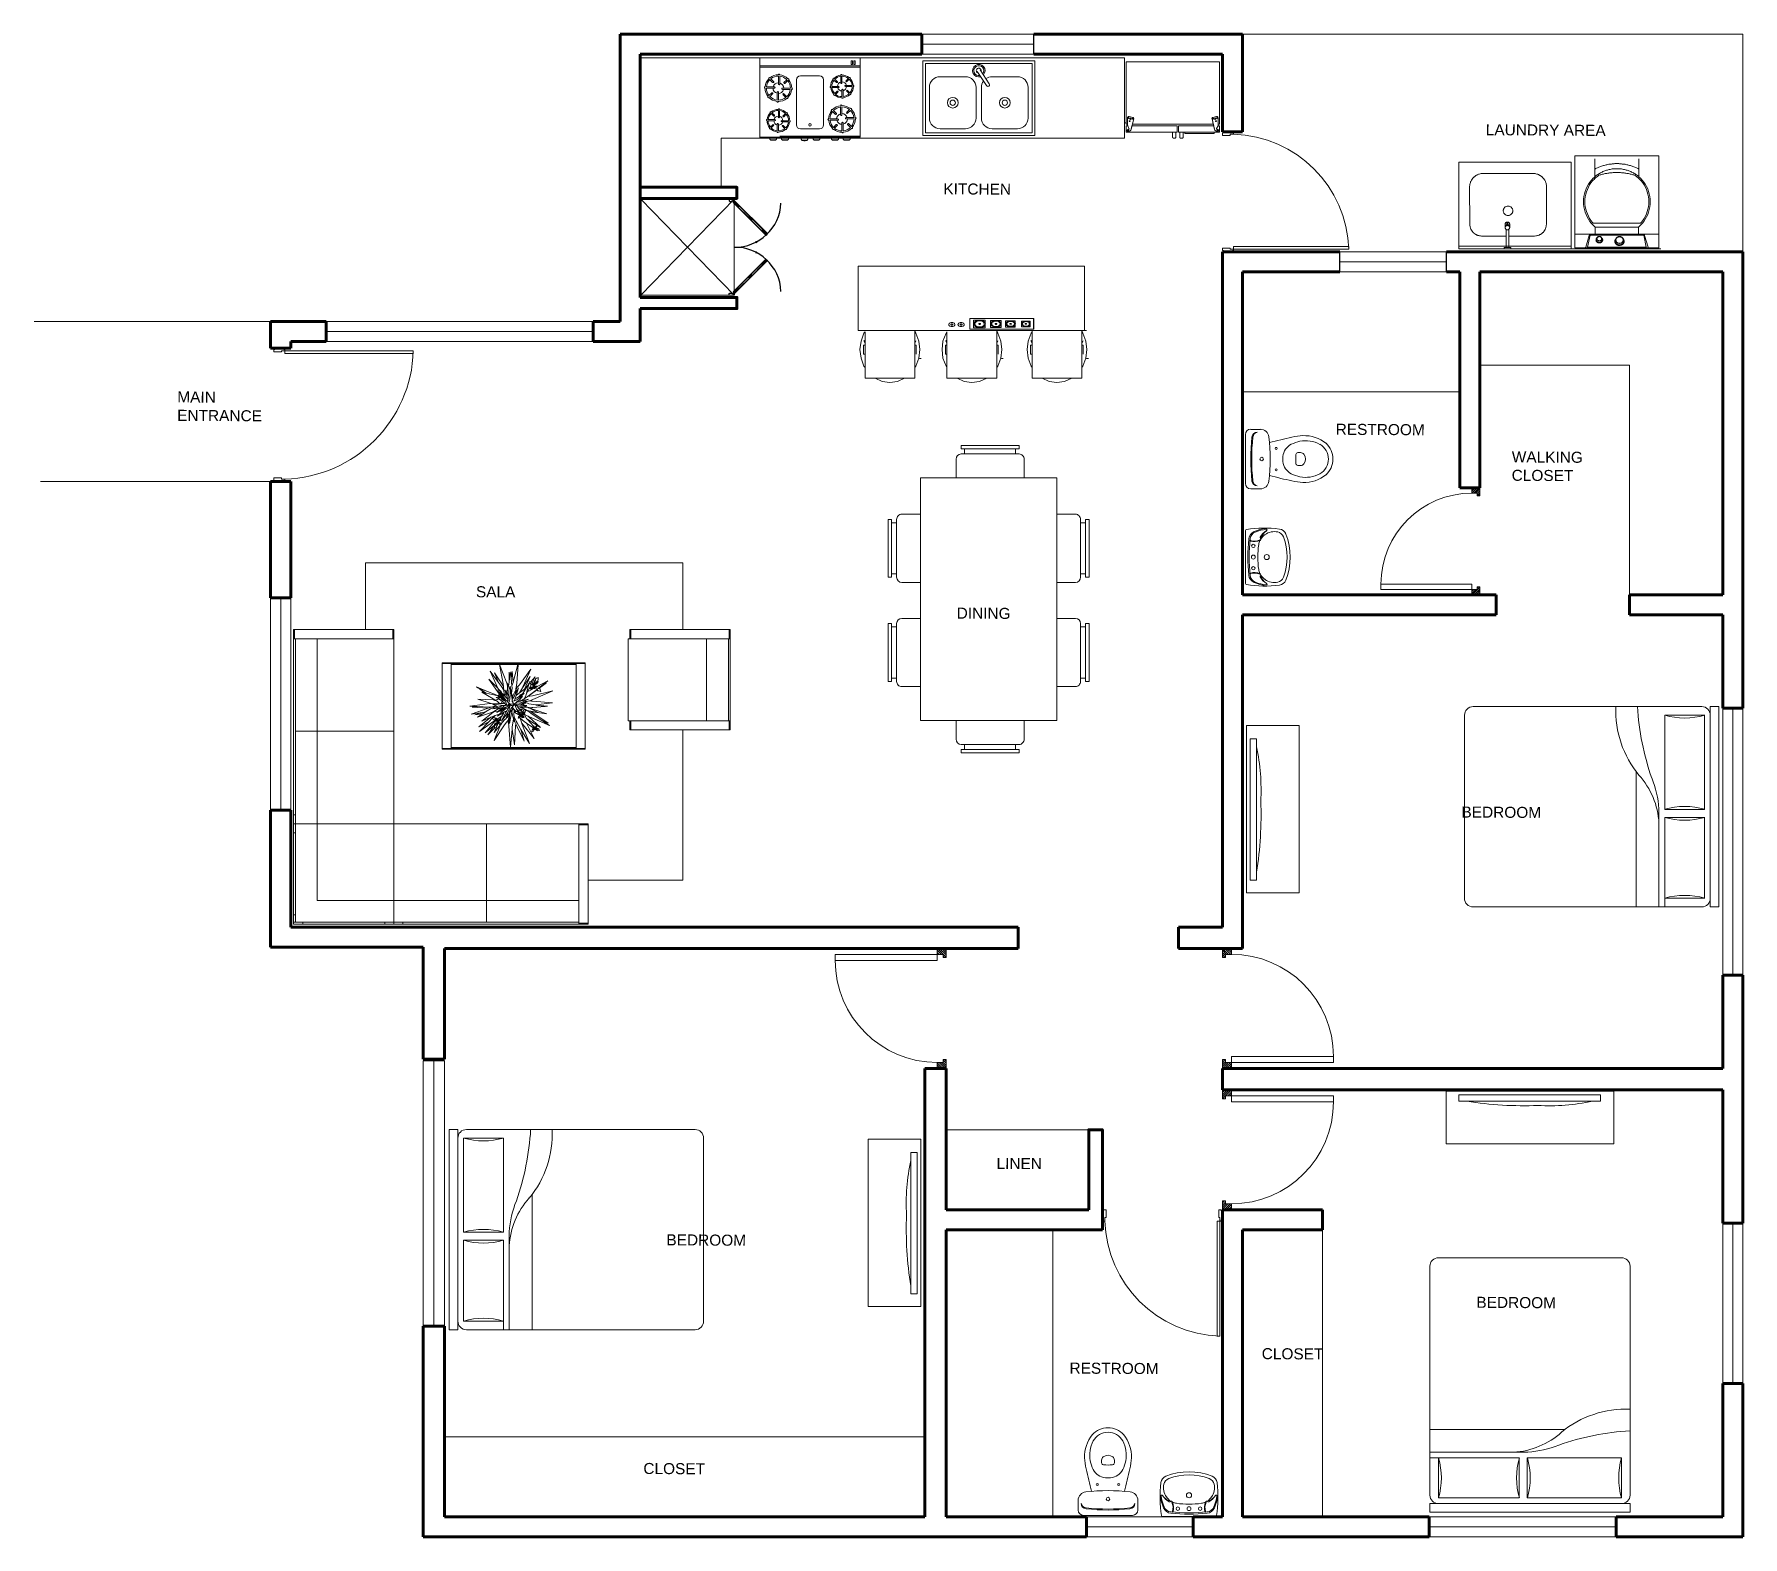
# Model space of a CAD drawing. Header units: millimetres. Extents: x 2027 to 2311, y 2171 to 2421.
import ezdxf

# ---------------------------------------------------------------- set-up
doc = ezdxf.new("R2010")
doc.units = ezdxf.units.MM
for name, color, linetype, lineweight in [('0inne_gulv', 255, 'Continuous', 13), ('10-MUEBLES', 4, 'Continuous', 0), ('A-WALL', 6, 'Continuous', 60), ('FURNITURE', 41, 'Continuous', 13), ('inne_gulv', 255, 'Continuous', 15), ('MOBILIARIO', 4, 'Continuous', 13), ('piso', 252, 'Continuous', 5), ('PUERYVENTA', 34, 'Continuous', 5), ('SectionCutEdges', 6, 'Continuous', 30), ('TEXTURA', 7, 'Continuous', 9)]:
    doc.layers.add(name, color=color, linetype=linetype, lineweight=lineweight)
doc.layers.add('LINDERO SOLAR', color=1, linetype='Continuous')
doc.layers.add('PUERTA', color=3, linetype='Continuous')
doc.styles.get("Standard").update_dxf_attribs({"font": 'arial.ttf'})

msp = doc.modelspace()

# ---------------------------------------------------------------- texts
at = {"layer": 'inne_gulv', "char_height": 1.834, "attachment_point": 1, "rotation": 359.6461}
for s, insert, width in [('LAUNDRY AREA', (2268.44, 2405.8), 19.8041), ('KITCHEN', (2178.31, 2395.97), 19.8041), ('MAIN ENTRANCE', (2051.01, 2361.4), 18.5086), ('RESTROOM', (2243.5, 2356.03), 19.8041), ('WALKING \\PCLOSET', (2272.76, 2351.44), 19.8041), ('SALA', (2100.64, 2329.03), 19.8041), ('DINING', (2180.52, 2325.48), 19.8041), ('BEDROOM', (2264.4, 2292.43), 19.8041), ('LINEN', (2187.14, 2234.05), 19.8041), ('BEDROOM', (2132.29, 2221.35), 19.8041), ('BEDROOM', (2266.88, 2210.97), 19.8041), ('CLOSET', (2231.21, 2202.44), 19.8041), ('RESTROOM', (2199.27, 2200.04), 19.8041), ('CLOSET', (2128.46, 2183.36), 19.8041)]:
    msp.add_mtext(s, dxfattribs=dict(at, insert=insert, width=width))

# ---------------------------------------------------------------- blocks, each defined once
blk = doc.blocks.new('PUERTA')
at = {"layer": 'TEXTURA', "ltscale": 0.3}
h = blk.add_hatch(dxfattribs=at)
h.set_pattern_fill('ANSI31', color=256, scale=0.1, style=0)
h.set_pattern_definition([(315, (-170.025657, 504.958743), (-0.00883883476, -0.00883883476), [])])
h.paths.add_polyline_path([(0, 0), (0.05, 0), (0.075, 0), (0.075, 0.025), (0.05, 0.025), (0.05, 0.075), (0, 0.075)])
h.paths.add_polyline_path([(0.925, 0), (1, 0), (1, 0.075), (0.95, 0.075), (0.95, 0.025), (0.925, 0.025)])
for p, q in [((0.05, 0.075), (0.05, 0.925)), ((0.1, 0.925), (0.05, 0.925)), ((0.1, 0.075), (0.1, 0.925)), ((0, 0.075), (0.05, 0.075)), ((0, 0), (0.05, 0)), ((0.1, 0.075), (0.05, 0.075)), ((1, 0.075), (0.95, 0.075))]:
    blk.add_line(p, q)
at = {"ltscale": 0.3}
for p, q in [((0, 0.075), (0, 0)), ((0.05, 0.025), (0.05, 0.125)), ((0.075, 0.025), (0.05, 0.025)), ((0.075, 0), (0.05, 0)), ((0.075, 0.025), (0.075, 0)), ((0.95, 0.025), (0.925, 0.025)), ((0.925, 0.025), (0.925, 0)), ((0.95, 0.075), (0.95, 0.025)), ((1, 0.075), (1, 0)), ((0.925, 0), (1, 0))]:
    blk.add_line(p, q, dxfattribs=at)
at = {"layer": 'TEXTURA'}
blk.add_arc((0.1, 0.075), 0.85, 0, 90, dxfattribs=at)
blk = doc.blocks.new('gazebo multifuncional plantas_dwg_2SAINVI1-127586-Level 1')
at = {"lineweight": 9}
for p, q in [((0, -0.183), (0, 0.183)), ((0.04, 0.222), (0.112, 0.222)), ((0.413, 0.048), (0.393, 0.048)), ((0.413, -0.048), (0.393, -0.048)), ((0.04, -0.222), (0.112, -0.222))]:
    blk.add_line(p, q, dxfattribs=at)
for centre, radius in [((0.122, 0), 0.0135), ((0.122, 0), 0.0135), ((0.23, 0.08), 0.0075), ((0.23, -0.08), 0.0075)]:
    blk.add_circle(centre, radius, dxfattribs=at)
for centre, radius, start, end in [((0.04, 0.183), 0.04, 90, 180), ((1.54, 0), 1.5, 173.7281, 186.2719), ((1.54, 0), 1.493, 173.6755, 186.3306), ((0.089, 0.16), 0.04, 90, 173.7281), ((0.096, 0.16), 0.04, 100.2428, 173.7859), ((0.112, 0.159), 0.064, 6.7931, 90), ((-1.219, 0), 1.404, 353.2069, 6.7931), ((0.85, -2.286), 2.5, 101.5744, 105.544), ((0.458, -0.112), 0.25, 101.6195, 117.4027), ((0.476, -0.423), 0.6, 94.3794, 102.2907), ((0.451, -0.079), 0.216, 60.8839, 101.6195), ((0.44, -0.085), 0.26, 51.2869, 92.3028), ((0.46, 0), 0.18, 173.7581, 186.2419), ((0.396, 0.007), 0.116, 117.4027, 173.7581), ((0.676, 0), 0.3, 173.3508, 186.6492), ((0.393, 0.033), 0.015, 90, 173.3508), ((0.413, 0.018), 0.03, 36.8699, 90), ((0.389, 0), 0.06, 323.1301, 36.8699), ((0.495, 0), 0.126, 299.1161, 60.8839), ((0.495, 0), 0.16, 312.4362, 47.5638), ((0.85, 2.286), 2.5, 254.456, 258.4256), ((0.396, -0.007), 0.116, 186.2419, 242.5973), ((0.458, 0.112), 0.25, 242.5973, 258.3805), ((0.393, -0.033), 0.015, 186.6492, 270), ((0.451, 0.079), 0.216, 258.3805, 299.1161), ((0.413, -0.018), 0.03, 270, 323.1301), ((0.44, 0.085), 0.26, 267.6972, 308.7131), ((0.04, -0.183), 0.04, 180, 270), ((0.089, -0.16), 0.04, 186.2719, 270), ((0.096, -0.16), 0.04, 186.2141, 259.7572), ((0.112, -0.159), 0.064, 270, 353.2069), ((0.476, 0.423), 0.6, 257.7093, 265.6206)]:
    blk.add_arc(centre, radius, start, end, dxfattribs=at)
blk = doc.blocks.new('gazebo multifuncional plantas_dwg_2SALAVI2-127588-Level 1')
at = {"lineweight": 9}
blk.add_line((0.237, 0), (-0.237, 0), dxfattribs=at)
for centre in [(-0.1, -0.07), (0.1, -0.07)]:
    blk.add_circle(centre, 0.0152, dxfattribs=at)
for centre, radius, start, end in [((-0.237, -0.01), 0.01, 90, 170.5426), ((0.237, -0.01), 0.01, 9.4574, 90), ((0.738, -0.172), 0.998, 170.5426, 187.5672), ((0.157, -0.243), 0.419, 156.9277, 171.6269), ((0.157, -0.243), 0.411, 157.8311, 172.0169), ((-0.105, -0.264), 0.152, 118.5852, 150.7015), ((-0.133, -0.259), 0.125, 102.8055, 145.9006), ((-0.153, -0.11), 0.0819, 95.92, 156.9277), ((-0.155, -0.115), 0.0743, 96.0045, 157.8311), ((-0.092, -0.25), 0.133, 121.788, 145.6818), ((-0.174, -0.138), 0.00802, 36.8339, 118.5852), ((-0.159, -0.127), 0.0104, 216.8339, 335.8014), ((0, -1.588), 1.555, 83.9955, 96.0045), ((0, -1.588), 1.567, 84.08, 95.92), ((-0.152, -0.13), 0.00124, 155.7834, 0), ((-0.153, -0.045), 0.005, 16.7528, 95.6527), ((-0.265, -0.079), 0.122, 335.7834, 16.7528), ((-0.148, -0.045), 0.005, 16.3376, 95.4846), ((-0.265, -0.079), 0.127, 335.8014, 16.3376), ((-0.092, -0.25), 0.133, 98.6798, 115.0039), ((0, -0.854), 0.744, 81.3202, 98.6798), ((0, -0.07), 0.0175, 90, 270), ((0, -0.07), 0.0175, 270, 90), ((0.092, -0.25), 0.133, 64.9961, 81.3202), ((0.265, -0.079), 0.127, 163.6624, 204.1986), ((0.148, -0.045), 0.005, 84.5154, 163.6624), ((0.265, -0.079), 0.122, 163.2472, 204.2166), ((0.153, -0.045), 0.005, 84.3473, 163.2472), ((0.159, -0.127), 0.0104, 204.1986, 323.1661), ((0.152, -0.13), 0.00124, 180, 24.2166), ((0.133, -0.259), 0.125, 34.0994, 77.1945), ((0.153, -0.11), 0.0819, 23.0723, 84.08), ((0.092, -0.25), 0.133, 34.3182, 58.212), ((0.155, -0.115), 0.0743, 22.1689, 83.9955), ((0.174, -0.138), 0.00802, 61.4148, 143.1661), ((0.105, -0.264), 0.152, 29.2985, 61.4148), ((-0.157, -0.243), 0.411, 7.9831, 22.1689), ((-0.157, -0.243), 0.419, 8.3731, 23.0723), ((-0.738, -0.172), 0.998, 352.4328, 9.4574), ((-0.181, -0.295), 0.0712, 187.5672, 248.5292), ((-0.243, -0.186), 0.007, 172.0169, 330.7015), ((-0.078, -0.259), 0.15, 145.6818, 191.3292), ((-0.157, -0.275), 0.0697, 191.3292, 250.3622), ((0, -0.19), 0.023, 90, 270), ((0, -0.19), 0.023, 270, 90), ((0.157, -0.275), 0.0697, 289.6378, 348.6708), ((0.078, -0.259), 0.15, 348.6708, 34.3182), ((0.181, -0.295), 0.0712, 291.4708, 352.4328), ((0.243, -0.186), 0.007, 209.2985, 7.9831), ((0, 0.165), 0.565, 248.5292, 291.4708), ((0, 0.165), 0.537, 250.3622, 289.6378)]:
    blk.add_arc(centre, radius, start, end, dxfattribs=at)
blk = doc.blocks.new('t.v.')
at = {"layer": 'MOBILIARIO', "extrusion": (-2.64368e-05, -0.000122548, 1)}
for p, q in [((231.181, 26.572, 0), (231.181, 27.632, 0)), ((231.181, 27.632, 0), (231.228, 27.632, 0)), ((231.228, 27.632, 0), (231.228, 26.572, 0)), ((231.228, 26.572, 0), (231.181, 26.572, 0))]:
    blk.add_line(p, q, dxfattribs=at)
at = {"layer": 'MOBILIARIO', "elevation": 0}
blk.add_lwpolyline([(230.861, 26.477), (231.256, 26.477), (231.256, 27.732), (230.861, 27.732)], close=True, dxfattribs=at)
at = {"layer": 'MOBILIARIO', "extrusion": (-2.64368e-05, -0.000122548, 1)}
for centre, major_axis, ratio in [((231.707, 27.326, 0), (0.073, 0.938, 0), 0.592507), ((231.708, 26.931, 0), (-0.073, 1.223, 0), 0.455102)]:
    blk.add_ellipse(centre, major_axis=major_axis, ratio=ratio, start_param=1.351223, end_param=1.79037, dxfattribs=at)
blk = doc.blocks.new('isla kitc')
at = {"layer": 'MOBILIARIO'}
for p, q in [((-371.063, 6.245), (-372.758, 6.245)), ((-372.758, 6.245), (-372.758, 5.762)), ((-371.063, 5.762), (-371.063, 6.245)), ((-372.079, 5.811), (-372.08, 5.807)), ((-372.08, 5.807), (-372.079, 5.803)), ((-372.077, 5.815), (-372.079, 5.811)), ((-372.079, 5.803), (-372.077, 5.799)), ((-372.073, 5.818), (-372.077, 5.815)), ((-372.077, 5.799), (-372.073, 5.796)), ((-372.068, 5.82), (-372.073, 5.818)), ((-372.073, 5.796), (-372.068, 5.794)), ((-372.062, 5.822), (-372.068, 5.82)), ((-372.068, 5.794), (-372.062, 5.792)), ((-372.063, 5.809), (-372.064, 5.808)), ((-372.064, 5.808), (-372.064, 5.807)), ((-372.064, 5.807), (-372.064, 5.806)), ((-372.064, 5.806), (-372.063, 5.805)), ((-372.062, 5.81), (-372.063, 5.809)), ((-372.063, 5.805), (-372.062, 5.804)), ((-372.056, 5.822), (-372.062, 5.822)), ((-372.06, 5.811), (-372.062, 5.81)), ((-372.062, 5.804), (-372.06, 5.803)), ((-372.062, 5.792), (-372.056, 5.792)), ((-372.058, 5.812), (-372.06, 5.811)), ((-372.06, 5.803), (-372.058, 5.802)), ((-372.056, 5.812), (-372.058, 5.812)), ((-372.058, 5.802), (-372.056, 5.802)), ((-372.05, 5.822), (-372.056, 5.822)), ((-372.054, 5.812), (-372.056, 5.812)), ((-372.056, 5.802), (-372.054, 5.802)), ((-372.056, 5.792), (-372.05, 5.792)), ((-372.053, 5.811), (-372.054, 5.812)), ((-372.054, 5.802), (-372.053, 5.803)), ((-372.051, 5.81), (-372.053, 5.811)), ((-372.053, 5.803), (-372.051, 5.804)), ((-372.05, 5.809), (-372.051, 5.81)), ((-372.051, 5.804), (-372.05, 5.805)), ((-372.045, 5.82), (-372.05, 5.822)), ((-372.049, 5.808), (-372.05, 5.809)), ((-372.05, 5.805), (-372.049, 5.806)), ((-372.05, 5.792), (-372.045, 5.794)), ((-372.049, 5.807), (-372.049, 5.808)), ((-372.049, 5.806), (-372.049, 5.807)), ((-372.04, 5.818), (-372.045, 5.82)), ((-372.045, 5.794), (-372.04, 5.796)), ((-372.036, 5.815), (-372.04, 5.818)), ((-372.04, 5.796), (-372.036, 5.799)), ((-372.034, 5.811), (-372.036, 5.815)), ((-372.036, 5.799), (-372.034, 5.803)), ((-372.033, 5.807), (-372.034, 5.811)), ((-372.034, 5.803), (-372.033, 5.807)), ((-372.01, 5.811), (-372.011, 5.807)), ((-372.011, 5.807), (-372.01, 5.803)), ((-372.007, 5.815), (-372.01, 5.811)), ((-372.01, 5.803), (-372.007, 5.799)), ((-372.004, 5.818), (-372.007, 5.815)), ((-372.007, 5.799), (-372.004, 5.796)), ((-371.999, 5.82), (-372.004, 5.818)), ((-372.004, 5.796), (-371.999, 5.794)), ((-371.993, 5.822), (-371.999, 5.82)), ((-371.999, 5.794), (-371.993, 5.792)), ((-371.994, 5.808), (-371.995, 5.807)), ((-371.995, 5.807), (-371.994, 5.806)), ((-371.992, 5.81), (-371.994, 5.809)), ((-371.994, 5.809), (-371.994, 5.808)), ((-371.994, 5.806), (-371.994, 5.805)), ((-371.994, 5.805), (-371.992, 5.804)), ((-371.987, 5.822), (-371.993, 5.822)), ((-371.993, 5.807), (-371.993, 5.807)), ((-371.993, 5.792), (-371.987, 5.792)), ((-371.991, 5.811), (-371.992, 5.81)), ((-371.992, 5.804), (-371.991, 5.803)), ((-371.989, 5.812), (-371.991, 5.811)), ((-371.991, 5.803), (-371.989, 5.802)), ((-371.987, 5.812), (-371.989, 5.812)), ((-371.989, 5.802), (-371.987, 5.802)), ((-371.981, 5.822), (-371.987, 5.822)), ((-371.985, 5.812), (-371.987, 5.812)), ((-371.987, 5.802), (-371.985, 5.802)), ((-371.987, 5.792), (-371.981, 5.792)), ((-371.983, 5.811), (-371.985, 5.812)), ((-371.985, 5.802), (-371.983, 5.803)), ((-371.982, 5.81), (-371.983, 5.811)), ((-371.983, 5.803), (-371.982, 5.804)), ((-371.98, 5.809), (-371.982, 5.81)), ((-371.982, 5.804), (-371.98, 5.805)), ((-371.975, 5.82), (-371.981, 5.822)), ((-371.981, 5.792), (-371.975, 5.794)), ((-371.98, 5.808), (-371.98, 5.809)), ((-371.979, 5.807), (-371.98, 5.808)), ((-371.98, 5.806), (-371.979, 5.807)), ((-371.98, 5.805), (-371.98, 5.806)), ((-371.97, 5.818), (-371.975, 5.82)), ((-371.975, 5.794), (-371.97, 5.796)), ((-371.967, 5.815), (-371.97, 5.818)), ((-371.97, 5.796), (-371.967, 5.799)), ((-371.964, 5.811), (-371.967, 5.815)), ((-371.967, 5.799), (-371.964, 5.803)), ((-371.963, 5.807), (-371.964, 5.811)), ((-371.964, 5.803), (-371.963, 5.807)), ((-371.922, 5.772), (-371.922, 5.853)), ((-371.922, 5.853), (-371.443, 5.853)), ((-371.921, 5.772), (-371.922, 5.772)), ((-371.921, 5.772), (-371.921, 5.853)), ((-371.921, 5.853), (-371.444, 5.853)), ((-371.444, 5.772), (-371.921, 5.772)), ((-371.895, 5.783), (-371.895, 5.84)), ((-371.895, 5.84), (-371.806, 5.84)), ((-371.806, 5.783), (-371.895, 5.783)), ((-371.891, 5.819), (-371.892, 5.812)), ((-371.892, 5.812), (-371.89, 5.805)), ((-371.886, 5.826), (-371.891, 5.819)), ((-371.89, 5.805), (-371.886, 5.798)), ((-371.88, 5.832), (-371.886, 5.826)), ((-371.886, 5.798), (-371.879, 5.792)), ((-371.883, 5.818), (-371.884, 5.812)), ((-371.884, 5.812), (-371.882, 5.806)), ((-371.879, 5.823), (-371.883, 5.818)), ((-371.882, 5.806), (-371.879, 5.801)), ((-371.871, 5.836), (-371.88, 5.832)), ((-371.874, 5.828), (-371.879, 5.823)), ((-371.879, 5.801), (-371.873, 5.796)), ((-371.879, 5.792), (-371.869, 5.788)), ((-371.866, 5.832), (-371.874, 5.828)), ((-371.873, 5.796), (-371.866, 5.792)), ((-371.86, 5.839), (-371.871, 5.836)), ((-371.869, 5.788), (-371.859, 5.785)), ((-371.858, 5.834), (-371.866, 5.832)), ((-371.866, 5.792), (-371.857, 5.79)), ((-371.849, 5.84), (-371.86, 5.839)), ((-371.859, 5.785), (-371.848, 5.784)), ((-371.849, 5.835), (-371.858, 5.834)), ((-371.857, 5.79), (-371.848, 5.789)), ((-371.854, 5.814), (-371.855, 5.813)), ((-371.855, 5.813), (-371.855, 5.812)), ((-371.855, 5.812), (-371.855, 5.811)), ((-371.855, 5.811), (-371.854, 5.81)), ((-371.853, 5.815), (-371.854, 5.814)), ((-371.854, 5.81), (-371.853, 5.809)), ((-371.852, 5.816), (-371.853, 5.815)), ((-371.853, 5.809), (-371.852, 5.809)), ((-371.85, 5.816), (-371.852, 5.816)), ((-371.852, 5.809), (-371.85, 5.808)), ((-371.848, 5.816), (-371.85, 5.816)), ((-371.85, 5.808), (-371.848, 5.808)), ((-371.838, 5.839), (-371.849, 5.84)), ((-371.84, 5.834), (-371.849, 5.835)), ((-371.847, 5.816), (-371.848, 5.816)), ((-371.848, 5.808), (-371.847, 5.808)), ((-371.848, 5.789), (-371.839, 5.79)), ((-371.848, 5.784), (-371.836, 5.785)), ((-371.845, 5.816), (-371.847, 5.816)), ((-371.847, 5.808), (-371.845, 5.809)), ((-371.844, 5.815), (-371.845, 5.816)), ((-371.845, 5.809), (-371.844, 5.809)), ((-371.843, 5.814), (-371.844, 5.815)), ((-371.844, 5.809), (-371.843, 5.81)), ((-371.842, 5.813), (-371.843, 5.814)), ((-371.843, 5.81), (-371.842, 5.811)), ((-371.842, 5.812), (-371.842, 5.813)), ((-371.842, 5.811), (-371.842, 5.812)), ((-371.831, 5.832), (-371.84, 5.834)), ((-371.839, 5.79), (-371.83, 5.793)), ((-371.827, 5.837), (-371.838, 5.839)), ((-371.836, 5.785), (-371.826, 5.788)), ((-371.824, 5.829), (-371.831, 5.832)), ((-371.83, 5.793), (-371.823, 5.796)), ((-371.818, 5.832), (-371.827, 5.837)), ((-371.826, 5.788), (-371.817, 5.793)), ((-371.818, 5.824), (-371.824, 5.829)), ((-371.823, 5.796), (-371.817, 5.801)), ((-371.811, 5.827), (-371.818, 5.832)), ((-371.814, 5.818), (-371.818, 5.824)), ((-371.817, 5.801), (-371.814, 5.807)), ((-371.817, 5.793), (-371.81, 5.799)), ((-371.813, 5.813), (-371.814, 5.818)), ((-371.814, 5.807), (-371.813, 5.813)), ((-371.806, 5.82), (-371.811, 5.827)), ((-371.81, 5.799), (-371.806, 5.805)), ((-371.806, 5.84), (-371.806, 5.817)), ((-371.806, 5.817), (-371.806, 5.82)), ((-371.805, 5.813), (-371.806, 5.817)), ((-371.806, 5.807), (-371.805, 5.813)), ((-371.806, 5.807), (-371.806, 5.783)), ((-371.806, 5.805), (-371.806, 5.807)), ((-371.767, 5.786), (-371.767, 5.838)), ((-371.767, 5.838), (-371.687, 5.838)), ((-371.687, 5.786), (-371.767, 5.786)), ((-371.763, 5.818), (-371.765, 5.812)), ((-371.765, 5.812), (-371.763, 5.805)), ((-371.76, 5.824), (-371.763, 5.818)), ((-371.763, 5.805), (-371.759, 5.799)), ((-371.754, 5.83), (-371.76, 5.824)), ((-371.759, 5.799), (-371.753, 5.794)), ((-371.756, 5.817), (-371.757, 5.812)), ((-371.757, 5.812), (-371.756, 5.807)), ((-371.753, 5.822), (-371.756, 5.817)), ((-371.756, 5.807), (-371.753, 5.802)), ((-371.746, 5.834), (-371.754, 5.83)), ((-371.748, 5.826), (-371.753, 5.822)), ((-371.753, 5.802), (-371.748, 5.797)), ((-371.753, 5.794), (-371.744, 5.79)), ((-371.742, 5.83), (-371.748, 5.826)), ((-371.748, 5.797), (-371.741, 5.794)), ((-371.736, 5.836), (-371.746, 5.834)), ((-371.744, 5.79), (-371.735, 5.788)), ((-371.734, 5.832), (-371.742, 5.83)), ((-371.741, 5.794), (-371.733, 5.792)), ((-371.726, 5.837), (-371.736, 5.836)), ((-371.735, 5.788), (-371.725, 5.787)), ((-371.726, 5.833), (-371.734, 5.832)), ((-371.733, 5.792), (-371.725, 5.792)), ((-371.73, 5.815), (-371.731, 5.814)), ((-371.731, 5.814), (-371.731, 5.813)), ((-371.731, 5.813), (-371.731, 5.812)), ((-371.731, 5.812), (-371.731, 5.811)), ((-371.731, 5.811), (-371.731, 5.81)), ((-371.731, 5.81), (-371.73, 5.809)), ((-371.728, 5.815), (-371.73, 5.815)), ((-371.73, 5.809), (-371.728, 5.809)), ((-371.727, 5.816), (-371.728, 5.815)), ((-371.728, 5.809), (-371.727, 5.808)), ((-371.726, 5.816), (-371.727, 5.816)), ((-371.727, 5.808), (-371.725, 5.808)), ((-371.716, 5.837), (-371.726, 5.837)), ((-371.718, 5.832), (-371.726, 5.833)), ((-371.724, 5.816), (-371.726, 5.816)), ((-371.725, 5.808), (-371.724, 5.808)), ((-371.725, 5.792), (-371.717, 5.792)), ((-371.725, 5.787), (-371.715, 5.788)), ((-371.723, 5.816), (-371.724, 5.816)), ((-371.724, 5.808), (-371.722, 5.809)), ((-371.721, 5.815), (-371.723, 5.816)), ((-371.722, 5.809), (-371.721, 5.81)), ((-371.72, 5.814), (-371.721, 5.815)), ((-371.721, 5.81), (-371.72, 5.81)), ((-371.72, 5.813), (-371.72, 5.814)), ((-371.72, 5.812), (-371.72, 5.813)), ((-371.72, 5.811), (-371.72, 5.812)), ((-371.72, 5.81), (-371.72, 5.811)), ((-371.71, 5.83), (-371.718, 5.832)), ((-371.717, 5.792), (-371.709, 5.795)), ((-371.706, 5.834), (-371.716, 5.837)), ((-371.715, 5.788), (-371.705, 5.791)), ((-371.703, 5.827), (-371.71, 5.83)), ((-371.709, 5.795), (-371.703, 5.798)), ((-371.698, 5.83), (-371.706, 5.834)), ((-371.705, 5.791), (-371.697, 5.795)), ((-371.698, 5.823), (-371.703, 5.827)), ((-371.703, 5.798), (-371.698, 5.802)), ((-371.692, 5.825), (-371.698, 5.83)), ((-371.695, 5.818), (-371.698, 5.823)), ((-371.698, 5.802), (-371.695, 5.807)), ((-371.697, 5.795), (-371.691, 5.8)), ((-371.694, 5.812), (-371.695, 5.818)), ((-371.695, 5.807), (-371.694, 5.812)), ((-371.688, 5.819), (-371.692, 5.825)), ((-371.691, 5.8), (-371.687, 5.806)), ((-371.687, 5.816), (-371.688, 5.819)), ((-371.687, 5.838), (-371.687, 5.816)), ((-371.686, 5.813), (-371.687, 5.816)), ((-371.687, 5.808), (-371.686, 5.813)), ((-371.687, 5.808), (-371.687, 5.786)), ((-371.687, 5.806), (-371.687, 5.808)), ((-371.653, 5.788), (-371.653, 5.835)), ((-371.653, 5.835), (-371.581, 5.835)), ((-371.581, 5.788), (-371.653, 5.788)), ((-371.65, 5.818), (-371.651, 5.812)), ((-371.651, 5.812), (-371.65, 5.806)), ((-371.646, 5.823), (-371.65, 5.818)), ((-371.65, 5.806), (-371.646, 5.8)), ((-371.641, 5.828), (-371.646, 5.823)), ((-371.646, 5.8), (-371.64, 5.796)), ((-371.643, 5.817), (-371.644, 5.812)), ((-371.644, 5.812), (-371.643, 5.807)), ((-371.641, 5.821), (-371.643, 5.817)), ((-371.643, 5.807), (-371.64, 5.803)), ((-371.634, 5.832), (-371.641, 5.828)), ((-371.636, 5.825), (-371.641, 5.821)), ((-371.64, 5.803), (-371.636, 5.799)), ((-371.64, 5.796), (-371.633, 5.792)), ((-371.63, 5.828), (-371.636, 5.825)), ((-371.636, 5.799), (-371.63, 5.796)), ((-371.625, 5.834), (-371.634, 5.832)), ((-371.633, 5.792), (-371.624, 5.79)), ((-371.623, 5.83), (-371.63, 5.828)), ((-371.63, 5.796), (-371.623, 5.794)), ((-371.616, 5.835), (-371.625, 5.834)), ((-371.624, 5.79), (-371.615, 5.789)), ((-371.616, 5.831), (-371.623, 5.83)), ((-371.623, 5.794), (-371.615, 5.794)), ((-371.62, 5.814), (-371.621, 5.813)), ((-371.621, 5.813), (-371.621, 5.812)), ((-371.621, 5.812), (-371.621, 5.811)), ((-371.621, 5.811), (-371.62, 5.81)), ((-371.619, 5.815), (-371.62, 5.814)), ((-371.62, 5.81), (-371.619, 5.81)), ((-371.618, 5.815), (-371.619, 5.815)), ((-371.619, 5.81), (-371.618, 5.809)), ((-371.617, 5.815), (-371.618, 5.815)), ((-371.618, 5.809), (-371.617, 5.809)), ((-371.616, 5.816), (-371.617, 5.815)), ((-371.617, 5.809), (-371.616, 5.809)), ((-371.607, 5.834), (-371.616, 5.835)), ((-371.609, 5.83), (-371.616, 5.831)), ((-371.614, 5.815), (-371.616, 5.816)), ((-371.616, 5.809), (-371.614, 5.809)), ((-371.615, 5.794), (-371.608, 5.794)), ((-371.615, 5.789), (-371.606, 5.79)), ((-371.613, 5.815), (-371.614, 5.815)), ((-371.614, 5.809), (-371.613, 5.809)), ((-371.612, 5.815), (-371.613, 5.815)), ((-371.613, 5.809), (-371.612, 5.81)), ((-371.611, 5.814), (-371.612, 5.815)), ((-371.612, 5.81), (-371.611, 5.81)), ((-371.611, 5.813), (-371.611, 5.814)), ((-371.61, 5.812), (-371.611, 5.813)), ((-371.611, 5.81), (-371.61, 5.811)), ((-371.61, 5.811), (-371.61, 5.812)), ((-371.602, 5.828), (-371.609, 5.83)), ((-371.608, 5.794), (-371.601, 5.796)), ((-371.598, 5.832), (-371.607, 5.834)), ((-371.606, 5.79), (-371.598, 5.793)), ((-371.596, 5.825), (-371.602, 5.828)), ((-371.601, 5.796), (-371.595, 5.799)), ((-371.591, 5.828), (-371.598, 5.832)), ((-371.598, 5.793), (-371.59, 5.796)), ((-371.591, 5.822), (-371.596, 5.825)), ((-371.595, 5.799), (-371.591, 5.803)), ((-371.585, 5.824), (-371.591, 5.828)), ((-371.588, 5.817), (-371.591, 5.822)), ((-371.591, 5.803), (-371.588, 5.808)), ((-371.59, 5.796), (-371.585, 5.801)), ((-371.587, 5.812), (-371.588, 5.817)), ((-371.588, 5.808), (-371.587, 5.812)), ((-371.582, 5.818), (-371.585, 5.824)), ((-371.585, 5.801), (-371.581, 5.807)), ((-371.581, 5.816), (-371.582, 5.818)), ((-371.581, 5.835), (-371.581, 5.816)), ((-371.58, 5.812), (-371.581, 5.816)), ((-371.581, 5.808), (-371.58, 5.812)), ((-371.581, 5.808), (-371.581, 5.788)), ((-371.581, 5.807), (-371.581, 5.808)), ((-371.535, 5.791), (-371.535, 5.833)), ((-371.535, 5.833), (-371.47, 5.833)), ((-371.47, 5.791), (-371.535, 5.791)), ((-371.532, 5.817), (-371.533, 5.812)), ((-371.533, 5.812), (-371.532, 5.806)), ((-371.529, 5.822), (-371.532, 5.817)), ((-371.532, 5.806), (-371.528, 5.802)), ((-371.524, 5.826), (-371.529, 5.822)), ((-371.528, 5.802), (-371.523, 5.797)), ((-371.526, 5.816), (-371.527, 5.812)), ((-371.527, 5.812), (-371.526, 5.808)), ((-371.524, 5.82), (-371.526, 5.816)), ((-371.526, 5.808), (-371.523, 5.804)), ((-371.517, 5.83), (-371.524, 5.826)), ((-371.52, 5.824), (-371.524, 5.82)), ((-371.523, 5.804), (-371.519, 5.8)), ((-371.523, 5.797), (-371.516, 5.794)), ((-371.514, 5.826), (-371.52, 5.824)), ((-371.519, 5.8), (-371.514, 5.798)), ((-371.51, 5.832), (-371.517, 5.83)), ((-371.516, 5.794), (-371.509, 5.792)), ((-371.508, 5.828), (-371.514, 5.826)), ((-371.514, 5.798), (-371.507, 5.796)), ((-371.502, 5.832), (-371.51, 5.832)), ((-371.509, 5.792), (-371.501, 5.792)), ((-371.501, 5.829), (-371.508, 5.828)), ((-371.507, 5.796), (-371.501, 5.795)), ((-371.505, 5.814), (-371.506, 5.813)), ((-371.506, 5.813), (-371.506, 5.812)), ((-371.506, 5.812), (-371.506, 5.811)), ((-371.506, 5.811), (-371.505, 5.81)), ((-371.504, 5.814), (-371.505, 5.814)), ((-371.505, 5.81), (-371.504, 5.81)), ((-371.503, 5.815), (-371.504, 5.814)), ((-371.504, 5.81), (-371.503, 5.809)), ((-371.502, 5.815), (-371.503, 5.815)), ((-371.503, 5.809), (-371.502, 5.809)), ((-371.493, 5.832), (-371.502, 5.832)), ((-371.501, 5.815), (-371.502, 5.815)), ((-371.502, 5.809), (-371.501, 5.809)), ((-371.495, 5.828), (-371.501, 5.829)), ((-371.5, 5.815), (-371.501, 5.815)), ((-371.501, 5.809), (-371.5, 5.809)), ((-371.501, 5.795), (-371.494, 5.796)), ((-371.501, 5.792), (-371.492, 5.792)), ((-371.499, 5.815), (-371.5, 5.815)), ((-371.5, 5.809), (-371.499, 5.809)), ((-371.498, 5.814), (-371.499, 5.815)), ((-371.499, 5.809), (-371.498, 5.81)), ((-371.497, 5.814), (-371.498, 5.814)), ((-371.498, 5.81), (-371.497, 5.811)), ((-371.496, 5.813), (-371.497, 5.814)), ((-371.497, 5.811), (-371.496, 5.811)), ((-371.496, 5.812), (-371.496, 5.813)), ((-371.496, 5.811), (-371.496, 5.812)), ((-371.488, 5.827), (-371.495, 5.828)), ((-371.494, 5.796), (-371.488, 5.798)), ((-371.486, 5.83), (-371.493, 5.832)), ((-371.492, 5.792), (-371.485, 5.795)), ((-371.483, 5.824), (-371.488, 5.827)), ((-371.488, 5.798), (-371.483, 5.801)), ((-371.479, 5.827), (-371.486, 5.83)), ((-371.485, 5.795), (-371.478, 5.798)), ((-371.479, 5.821), (-371.483, 5.824)), ((-371.483, 5.801), (-371.478, 5.804)), ((-371.474, 5.823), (-371.479, 5.827)), ((-371.476, 5.817), (-371.479, 5.821)), ((-371.478, 5.804), (-371.476, 5.808)), ((-371.478, 5.798), (-371.473, 5.802)), ((-371.475, 5.812), (-371.476, 5.817)), ((-371.476, 5.808), (-371.475, 5.812)), ((-371.471, 5.818), (-371.474, 5.823)), ((-371.473, 5.802), (-371.47, 5.807)), ((-371.47, 5.815), (-371.471, 5.818)), ((-371.47, 5.833), (-371.47, 5.815)), ((-371.469, 5.812), (-371.47, 5.815)), ((-371.47, 5.808), (-371.469, 5.812)), ((-371.47, 5.808), (-371.47, 5.791)), ((-371.47, 5.807), (-371.47, 5.808)), ((-371.444, 5.853), (-371.444, 5.772)), ((-371.443, 5.772), (-371.444, 5.772)), ((-371.443, 5.853), (-371.443, 5.772)), ((-372.758, 5.762), (-371.063, 5.762)), ((-372.758, 5.762), (-371.817, 5.762)), ((-372.737, 5.682), (-372.745, 5.619)), ((-372.715, 5.742), (-372.737, 5.682)), ((-372.719, 5.652), (-372.707, 5.652)), ((-372.719, 5.586), (-372.719, 5.652)), ((-372.717, 5.684), (-372.707, 5.69)), ((-372.707, 5.667), (-372.717, 5.684)), ((-372.707, 5.752), (-372.715, 5.742)), ((-372.707, 5.69), (-372.707, 5.752)), ((-372.707, 5.69), (-372.707, 5.667)), ((-372.707, 5.667), (-372.707, 5.652)), ((-372.707, 5.586), (-372.707, 5.652)), ((-372.334, 5.762), (-372.304, 5.682)), ((-372.334, 5.69), (-372.334, 5.762)), ((-372.334, 5.69), (-372.334, 5.667)), ((-372.325, 5.684), (-372.334, 5.667)), ((-372.334, 5.652), (-372.334, 5.667)), ((-372.323, 5.652), (-372.334, 5.652)), ((-372.334, 5.652), (-372.334, 5.586)), ((-372.323, 5.586), (-372.323, 5.652)), ((-372.304, 5.682), (-372.297, 5.619)), ((-372.123, 5.682), (-372.13, 5.619)), ((-372.1, 5.742), (-372.123, 5.682)), ((-372.104, 5.652), (-372.093, 5.652)), ((-372.104, 5.586), (-372.104, 5.652)), ((-372.102, 5.684), (-372.093, 5.69)), ((-372.093, 5.667), (-372.102, 5.684)), ((-372.093, 5.752), (-372.1, 5.742)), ((-372.093, 5.69), (-372.093, 5.752)), ((-372.093, 5.69), (-372.093, 5.667)), ((-372.093, 5.667), (-372.093, 5.652)), ((-372.093, 5.586), (-372.093, 5.652)), ((-371.817, 5.762), (-371.488, 5.762)), ((-371.72, 5.762), (-371.69, 5.682)), ((-371.72, 5.69), (-371.72, 5.762)), ((-371.72, 5.69), (-371.72, 5.667)), ((-371.711, 5.684), (-371.72, 5.667)), ((-371.72, 5.652), (-371.72, 5.667)), ((-371.708, 5.652), (-371.72, 5.652)), ((-371.72, 5.652), (-371.72, 5.586)), ((-371.708, 5.586), (-371.708, 5.652)), ((-371.69, 5.682), (-371.682, 5.619)), ((-371.485, 5.682), (-371.493, 5.619)), ((-371.488, 5.762), (-371.047, 5.762)), ((-371.463, 5.742), (-371.485, 5.682)), ((-371.466, 5.652), (-371.455, 5.652)), ((-371.466, 5.586), (-371.466, 5.652)), ((-371.464, 5.684), (-371.455, 5.69)), ((-371.455, 5.667), (-371.464, 5.684)), ((-371.455, 5.752), (-371.463, 5.742)), ((-371.455, 5.762), (-371.455, 5.752)), ((-371.455, 5.69), (-371.455, 5.752)), ((-371.455, 5.69), (-371.455, 5.667)), ((-371.455, 5.667), (-371.455, 5.652)), ((-371.455, 5.586), (-371.455, 5.652)), ((-371.082, 5.762), (-371.052, 5.682)), ((-371.082, 5.69), (-371.082, 5.762)), ((-371.082, 5.69), (-371.082, 5.667)), ((-371.073, 5.684), (-371.082, 5.667)), ((-371.082, 5.652), (-371.082, 5.667)), ((-371.071, 5.652), (-371.082, 5.652)), ((-371.082, 5.652), (-371.082, 5.586)), ((-371.071, 5.586), (-371.071, 5.652)), ((-371.052, 5.682), (-371.045, 5.619)), ((-372.745, 5.619), (-372.737, 5.555)), ((-372.737, 5.555), (-372.715, 5.496)), ((-372.719, 5.586), (-372.707, 5.586)), ((-372.707, 5.586), (-372.707, 5.485)), ((-372.334, 5.485), (-372.334, 5.586)), ((-372.304, 5.555), (-372.327, 5.496)), ((-372.297, 5.619), (-372.304, 5.555)), ((-372.286, 5.554), (-372.299, 5.554)), ((-372.13, 5.619), (-372.123, 5.555)), ((-372.123, 5.555), (-372.1, 5.496)), ((-372.104, 5.586), (-372.093, 5.586)), ((-372.093, 5.586), (-372.093, 5.485)), ((-371.72, 5.485), (-371.72, 5.586)), ((-371.69, 5.555), (-371.712, 5.496)), ((-371.682, 5.619), (-371.69, 5.555)), ((-371.671, 5.554), (-371.684, 5.554)), ((-371.493, 5.619), (-371.485, 5.555)), ((-371.485, 5.555), (-371.463, 5.496)), ((-371.466, 5.586), (-371.455, 5.586)), ((-371.455, 5.586), (-371.455, 5.485)), ((-371.082, 5.485), (-371.082, 5.586)), ((-371.052, 5.555), (-371.075, 5.496)), ((-371.045, 5.619), (-371.052, 5.555)), ((-371.033, 5.554), (-371.047, 5.554)), ((-372.715, 5.496), (-372.707, 5.485)), ((-372.707, 5.485), (-372.707, 5.405)), ((-372.632, 5.405), (-372.707, 5.405)), ((-372.632, 5.405), (-372.579, 5.381)), ((-372.41, 5.405), (-372.632, 5.405)), ((-372.579, 5.381), (-372.521, 5.373)), ((-372.463, 5.381), (-372.521, 5.373)), ((-372.41, 5.405), (-372.463, 5.381)), ((-372.41, 5.405), (-372.334, 5.405)), ((-372.327, 5.496), (-372.334, 5.485)), ((-372.334, 5.485), (-372.334, 5.405)), ((-372.1, 5.496), (-372.093, 5.485)), ((-372.093, 5.485), (-372.093, 5.405)), ((-372.017, 5.405), (-372.093, 5.405)), ((-372.017, 5.405), (-371.964, 5.381)), ((-371.795, 5.405), (-372.017, 5.405)), ((-371.964, 5.381), (-371.906, 5.373)), ((-371.848, 5.381), (-371.906, 5.373)), ((-371.795, 5.405), (-371.848, 5.381)), ((-371.795, 5.405), (-371.72, 5.405)), ((-371.712, 5.496), (-371.72, 5.485)), ((-371.72, 5.485), (-371.72, 5.405)), ((-371.463, 5.496), (-371.455, 5.485)), ((-371.455, 5.485), (-371.455, 5.405)), ((-371.379, 5.405), (-371.455, 5.405)), ((-371.379, 5.405), (-371.326, 5.381)), ((-371.158, 5.405), (-371.379, 5.405)), ((-371.326, 5.381), (-371.269, 5.373)), ((-371.211, 5.381), (-371.269, 5.373)), ((-371.158, 5.405), (-371.211, 5.381)), ((-371.158, 5.405), (-371.082, 5.405)), ((-371.075, 5.496), (-371.082, 5.485)), ((-371.082, 5.485), (-371.082, 5.405))]:
    blk.add_line(p, q, dxfattribs=at)
blk = doc.blocks.new('estufas')
at = {"layer": 'FURNITURE'}
for p, q in [((140.604, -29.608), (140.604, -30.202)), ((140.604, -29.608), (141.354, -29.608)), ((140.604, -30.208), (140.604, -29.608)), ((140.604, -29.668), (141.354, -29.668)), ((140.604, -29.678), (141.354, -29.678)), ((141.354, -30.202), (141.354, -29.608)), ((140.652, -29.824), (140.712, -29.824)), ((140.652, -29.834), (140.712, -29.834)), ((140.678, -29.756), (140.678, -29.757)), ((140.678, -29.771), (140.699, -29.792)), ((140.686, -29.764), (140.706, -29.785)), ((140.742, -29.744), (140.742, -29.804)), ((140.752, -29.745), (140.752, -29.804)), ((140.772, -29.834), (140.832, -29.834)), ((140.784, -29.792), (140.805, -29.771)), ((140.791, -29.799), (140.812, -29.778)), ((140.819, -29.771), (140.819, -29.771)), ((140.877, -29.772), (140.877, -30.11)), ((141.051, -29.742), (140.907, -29.742)), ((141.081, -30.11), (141.081, -29.772)), ((141.142, -29.821), (141.193, -29.821)), ((141.143, -29.83), (141.193, -29.83)), ((141.153, -29.767), (141.153, -29.767)), ((141.159, -29.774), (141.177, -29.791)), ((141.165, -29.767), (141.183, -29.785)), ((141.21, -29.796), (141.21, -29.745)), ((141.219, -29.796), (141.219, -29.745)), ((141.244, -29.813), (141.295, -29.813)), ((141.244, -29.821), (141.295, -29.821)), ((141.249, -29.779), (141.266, -29.761)), ((141.255, -29.785), (141.273, -29.767)), ((141.272, -29.755), (141.273, -29.755)), ((140.664, -29.898), (140.664, -29.898)), ((140.671, -29.89), (140.692, -29.87)), ((140.678, -29.898), (140.699, -29.877)), ((140.732, -29.864), (140.732, -29.924)), ((140.742, -29.864), (140.742, -29.924)), ((140.772, -29.844), (140.831, -29.844)), ((140.777, -29.884), (140.798, -29.905)), ((140.784, -29.877), (140.805, -29.898)), ((140.805, -29.912), (140.805, -29.912)), ((141.165, -29.875), (141.183, -29.857)), ((141.165, -29.887), (141.165, -29.887)), ((141.171, -29.881), (141.189, -29.863)), ((141.219, -29.898), (141.219, -29.847)), ((141.227, -29.897), (141.227, -29.847)), ((141.255, -29.857), (141.273, -29.875)), ((141.261, -29.851), (141.278, -29.869)), ((141.285, -29.875), (141.285, -29.875)), ((140.665, -30.078), (140.716, -30.078)), ((140.666, -30.069), (140.716, -30.069)), ((140.688, -30.012), (140.688, -30.012)), ((140.688, -30.024), (140.706, -30.042)), ((140.694, -30.018), (140.712, -30.036)), ((140.742, -30.001), (140.742, -30.052)), ((140.75, -30.002), (140.75, -30.052)), ((140.767, -30.078), (140.818, -30.078)), ((140.767, -30.086), (140.818, -30.086)), ((140.778, -30.042), (140.796, -30.024)), ((140.784, -30.048), (140.801, -30.03)), ((140.807, -30.024), (140.808, -30.024)), ((141.129, -30.065), (141.189, -30.065)), ((141.129, -30.075), (141.189, -30.075)), ((141.141, -30.001), (141.141, -30.001)), ((141.148, -30.009), (141.169, -30.029)), ((141.155, -30.001), (141.176, -30.022)), ((141.209, -30.035), (141.209, -29.975)), ((141.219, -30.035), (141.219, -29.975)), ((141.249, -30.055), (141.308, -30.055)), ((141.249, -30.065), (141.309, -30.065)), ((141.254, -30.015), (141.275, -29.994)), ((141.261, -30.022), (141.282, -30.001)), ((141.282, -29.987), (141.282, -29.987)), ((140.604, -30.202), (141.354, -30.202)), ((140.669, -30.202), (140.669, -30.204)), ((141.289, -30.204, 0), (140.669, -30.204, 0)), ((141.289, -30.204, 0), (140.669, -30.204, 0)), ((140.672, -30.207), (140.733, -30.207)), ((140.676, -30.132), (140.676, -30.131)), ((140.677, -30.207), (140.677, -30.216)), ((140.677, -30.216), (140.682, -30.221)), ((140.682, -30.125), (140.7, -30.108)), ((140.682, -30.221), (140.723, -30.221)), ((140.682, -30.221), (140.682, -30.223)), ((140.688, -30.132), (140.706, -30.114)), ((140.723, -30.221), (140.728, -30.216)), ((140.723, -30.221), (140.723, -30.223)), ((140.728, -30.216), (140.728, -30.207)), ((140.733, -30.103), (140.733, -30.154)), ((140.736, -30.204), (140.736, -30.202)), ((140.742, -30.103), (140.742, -30.154)), ((141.354, -30.194), (140.754, -30.194)), ((141.354, -30.194), (140.754, -30.194)), ((140.757, -30.202), (140.757, -30.204)), ((140.76, -30.207), (140.822, -30.207)), ((140.765, -30.207), (140.765, -30.216)), ((140.765, -30.216), (140.77, -30.221)), ((140.77, -30.221), (140.77, -30.223)), ((140.77, -30.221), (140.812, -30.221)), ((140.772, -30.12), (140.789, -30.137)), ((140.778, -30.114), (140.796, -30.132)), ((140.795, -30.144), (140.796, -30.144)), ((140.812, -30.221), (140.817, -30.216)), ((140.812, -30.221), (140.812, -30.223)), ((140.817, -30.216), (140.817, -30.207)), ((140.825, -30.204), (140.825, -30.202)), ((140.904, -30.204), (140.904, -30.202)), ((140.907, -30.14), (141.051, -30.14)), ((140.968, -30.207), (140.907, -30.207)), ((140.912, -30.216), (140.912, -30.207)), ((140.917, -30.225), (140.912, -30.216)), ((140.963, -30.216), (140.958, -30.225)), ((140.963, -30.207), (140.963, -30.216)), ((140.971, -30.202), (140.971, -30.204)), ((140.994, -30.204), (140.994, -30.202)), ((141.058, -30.207), (140.997, -30.207)), ((141.002, -30.216), (141.002, -30.207)), ((141.007, -30.221), (141.002, -30.216)), ((141.007, -30.221), (141.007, -30.223)), ((141.048, -30.221), (141.007, -30.221)), ((141.053, -30.216), (141.048, -30.221)), ((141.048, -30.221), (141.048, -30.223)), ((141.053, -30.207), (141.053, -30.216)), ((141.061, -30.202), (141.061, -30.204)), ((141.133, -30.204), (141.133, -30.202)), ((141.197, -30.207), (141.136, -30.207)), ((141.141, -30.216), (141.141, -30.207)), ((141.146, -30.221), (141.141, -30.216)), ((141.146, -30.221), (141.146, -30.223)), ((141.187, -30.221), (141.146, -30.221)), ((141.155, -30.128), (141.176, -30.107)), ((141.155, -30.142), (141.155, -30.142)), ((141.163, -30.135), (141.183, -30.114)), ((141.192, -30.216), (141.187, -30.221)), ((141.187, -30.221), (141.187, -30.223)), ((141.192, -30.207), (141.192, -30.216)), ((141.2, -30.202), (141.2, -30.204)), ((141.219, -30.155), (141.219, -30.095)), ((141.221, -30.204), (141.221, -30.202)), ((141.286, -30.207), (141.224, -30.207)), ((141.229, -30.154), (141.229, -30.095)), ((141.229, -30.216), (141.229, -30.207)), ((141.234, -30.221), (141.229, -30.216)), ((141.234, -30.221), (141.234, -30.223)), ((141.276, -30.221), (141.234, -30.221)), ((141.261, -30.107), (141.282, -30.128)), ((141.268, -30.1), (141.289, -30.121)), ((141.281, -30.216), (141.276, -30.221)), ((141.276, -30.221), (141.276, -30.223)), ((141.281, -30.207), (141.281, -30.216)), ((141.289, -30.202), (141.289, -30.204)), ((141.296, -30.128), (141.296, -30.128)), ((140.682, -30.223), (140.723, -30.223)), ((140.696, -30.225), (140.696, -30.223)), ((140.696, -30.225), (140.708, -30.225)), ((140.708, -30.225), (140.708, -30.223)), ((140.77, -30.223), (140.812, -30.223)), ((140.785, -30.225), (140.785, -30.223)), ((140.785, -30.225), (140.797, -30.225)), ((140.797, -30.225), (140.797, -30.223)), ((140.958, -30.225), (140.917, -30.225)), ((140.917, -30.225), (140.917, -30.227)), ((140.958, -30.227), (140.917, -30.227)), ((140.932, -30.229), (140.932, -30.227)), ((140.944, -30.229), (140.932, -30.229)), ((140.944, -30.229), (140.944, -30.227)), ((140.958, -30.225), (140.958, -30.227)), ((141.048, -30.223), (141.007, -30.223)), ((141.021, -30.225), (141.021, -30.223)), ((141.033, -30.225), (141.021, -30.225)), ((141.033, -30.225), (141.033, -30.223)), ((141.187, -30.223), (141.146, -30.223)), ((141.161, -30.225), (141.161, -30.223)), ((141.173, -30.225), (141.161, -30.225)), ((141.173, -30.225), (141.173, -30.223)), ((141.276, -30.223), (141.234, -30.223)), ((141.249, -30.225), (141.249, -30.223)), ((141.261, -30.225), (141.249, -30.225)), ((141.261, -30.225), (141.261, -30.223))]:
    blk.add_line(p, q, dxfattribs=at)
at = {"layer": 'FURNITURE', "elevation": 0}
for points in [[(141.288, -29.63), (141.288, -29.656), (141.298, -29.656), (141.298, -29.63)], [(141.307, -29.63), (141.307, -29.656), (141.317, -29.656), (141.317, -29.63)]]:
    blk.add_lwpolyline(points, close=True, dxfattribs=at)
at = {"layer": 'FURNITURE'}
blk.add_circle((140.979, -30.109, 0), 0.009, dxfattribs=at)
for centre, radius, start, end in [((140.642, -29.829, 0), 0.005, 84.2752, 270), ((140.742, -29.834, 0), 0.1, 135, 174.2752), ((140.742, -29.834, 0), 0.1, 180, 219.2608), ((140.742, -29.834, 0), 0.09, 135, 173.6206), ((140.742, -29.834, 0), 0.09, 180, 218.6206), ((140.675, -29.76, 0), 0.005, 45, 225), ((140.742, -29.834, 0), 0.1, 90, 129.2608), ((140.742, -29.834, 0), 0.09, 90, 128.6206), ((140.703, -29.788, 0), 0.005, 225, 45), ((140.742, -29.834, 0), 0.04, 180, 255.5225), ((140.742, -29.834, 0), 0.04, 90, 165.5225), ((140.712, -29.829, 0), 0.005, 270, 90), ((140.747, -29.734, 0), 0.005, 354.2752, 180), ((140.747, -29.804, 0), 0.005, 180, 0), ((140.742, -29.834, 0), 0.1, 45, 84.2752), ((140.742, -29.834, 0), 0.09, 45, 83.6206), ((140.742, -29.834, 0), 0.04, 0, 75.5225), ((140.772, -29.839, 0), 0.005, 90, 270), ((140.788, -29.795, 0), 0.005, 135, 315), ((140.816, -29.767, 0), 0.005, 315, 135), ((140.742, -29.834, 0), 0.09, 0, 38.6206), ((140.742, -29.834, 0), 0.1, 0, 39.2608), ((140.842, -29.839, 0), 0.005, 264.2752, 90), ((140.907, -29.772, 0), 0.03, 90, 180), ((141.051, -29.772, 0), 0.03, 0, 90), ((141.134, -29.826, 0), 0.00425, 90, 275.7248), ((141.219, -29.821, 0), 0.085, 140.7392, 180), ((141.219, -29.821, 0), 0.085, 185.7248, 225), ((141.219, -29.821, 0), 0.0765, 141.3794, 180), ((141.219, -29.821, 0), 0.0765, 186.3794, 225), ((141.156, -29.764, 0), 0.00425, 45, 225), ((141.219, -29.821, 0), 0.085, 95.7248, 135), ((141.219, -29.821, 0), 0.0765, 96.3794, 135), ((141.18, -29.788, 0), 0.00425, 225, 45), ((141.219, -29.821, 0), 0.034, 104.4775, 180), ((141.219, -29.821, 0), 0.034, 194.4775, 270), ((141.193, -29.826, 0), 0.00425, 270, 90), ((141.214, -29.736, 0), 0.00425, 0, 185.7248), ((141.214, -29.796, 0), 0.00425, 180, 0), ((141.219, -29.821, 0), 0.085, 50.7392, 90), ((141.219, -29.821, 0), 0.0765, 51.3794, 90), ((141.219, -29.821, 0), 0.034, 14.4775, 90), ((141.219, -29.821, 0), 0.034, 284.4775, 0), ((141.244, -29.817, 0), 0.00425, 90, 270), ((141.252, -29.782, 0), 0.00425, 135, 315), ((141.276, -29.758, 0), 0.00425, 315, 135), ((141.219, -29.821, 0), 0.0765, 6.3794, 45), ((141.219, -29.821, 0), 0.0765, 321.3794, 0), ((141.219, -29.821, 0), 0.085, 5.7248, 45), ((141.219, -29.821, 0), 0.085, 320.7392, 0), ((141.304, -29.817, 0), 0.00425, 270, 95.7248), ((140.667, -29.901, 0), 0.005, 135, 315), ((140.742, -29.834, 0), 0.1, 225, 264.2752), ((140.742, -29.834, 0), 0.09, 225, 263.6206), ((140.696, -29.873, 0), 0.005, 315, 135), ((140.737, -29.864, 0), 0.005, 0, 180), ((140.737, -29.934, 0), 0.005, 174.2752, 0), ((140.742, -29.834, 0), 0.04, 270, 345.5225), ((140.742, -29.834, 0), 0.09, 270, 308.6206), ((140.742, -29.834, 0), 0.1, 270, 309.2608), ((140.781, -29.88, 0), 0.005, 45, 225), ((140.742, -29.834, 0), 0.09, 315, 353.6206), ((140.809, -29.908, 0), 0.005, 225, 45), ((140.742, -29.834, 0), 0.1, 315, 354.2752), ((141.162, -29.884, 0), 0.00425, 135, 315), ((141.219, -29.821, 0), 0.085, 230.7392, 270), ((141.219, -29.821, 0), 0.0765, 231.3794, 270), ((141.186, -29.86, 0), 0.00425, 315, 135), ((141.214, -29.965, 0), 0.005, 0, 185.7248), ((141.223, -29.847, 0), 0.00425, 0, 180), ((141.223, -29.906, 0), 0.00425, 180, 5.7248), ((141.219, -30.065, 0), 0.1, 50.7392, 90), ((141.219, -29.821, 0), 0.0765, 276.3794, 315), ((141.219, -29.821, 0), 0.085, 275.7248, 315), ((141.258, -29.854, 0), 0.00425, 45, 225), ((141.282, -29.878, 0), 0.00425, 225, 45), ((140.657, -30.073, 0), 0.00425, 84.2752, 270), ((140.742, -30.078, 0), 0.085, 135, 174.2752), ((140.742, -30.078, 0), 0.085, 180, 219.2608), ((140.742, -30.078, 0), 0.0765, 180, 218.6206), ((140.742, -30.078, 0), 0.0765, 135, 173.6206), ((140.685, -30.015, 0), 0.00425, 45, 225), ((140.742, -30.078, 0), 0.085, 90, 129.2608), ((140.742, -30.078, 0), 0.0765, 90, 128.6206), ((140.709, -30.039, 0), 0.00425, 225, 45), ((140.742, -30.078, 0), 0.034, 180, 255.5225), ((140.742, -30.078, 0), 0.034, 90, 165.5225), ((140.716, -30.073, 0), 0.00425, 270, 90), ((140.746, -29.993, 0), 0.00425, 354.2752, 180), ((140.746, -30.052, 0), 0.00425, 180, 0), ((140.742, -30.078, 0), 0.034, 270, 345.5225), ((140.742, -30.078, 0), 0.085, 45, 84.2752), ((140.742, -30.078, 0), 0.0765, 45, 83.6206), ((140.742, -30.078, 0), 0.034, 0, 75.5225), ((140.767, -30.082, 0), 0.00425, 90, 270), ((140.781, -30.045, 0), 0.00425, 135, 315), ((140.742, -30.078, 0), 0.0765, 315, 353.6206), ((140.742, -30.078, 0), 0.0765, 0, 38.6206), ((140.805, -30.021, 0), 0.00425, 315, 135), ((140.742, -30.078, 0), 0.085, 315, 354.2752), ((140.742, -30.078, 0), 0.085, 0, 39.2608), ((140.827, -30.082, 0), 0.00425, 264.2752, 90), ((141.119, -30.07, 0), 0.005, 90, 275.7248), ((141.219, -30.065, 0), 0.1, 140.7392, 180), ((141.219, -30.065, 0), 0.1, 185.7248, 225), ((141.219, -30.065, 0), 0.09, 141.3794, 180), ((141.219, -30.065, 0), 0.09, 186.3794, 225), ((141.144, -29.998, 0), 0.005, 45, 225), ((141.219, -30.065, 0), 0.1, 95.7248, 135), ((141.219, -30.065, 0), 0.09, 96.3794, 135), ((141.173, -30.026, 0), 0.005, 225, 45), ((141.219, -30.065, 0), 0.04, 104.4775, 180), ((141.219, -30.065, 0), 0.04, 194.4775, 270), ((141.189, -30.07, 0), 0.005, 270, 90), ((141.214, -30.035, 0), 0.005, 180, 0), ((141.219, -30.065, 0), 0.09, 51.3794, 90), ((141.219, -30.065, 0), 0.04, 14.4775, 90), ((141.224, -30.095, 0), 0.005, 0, 180), ((141.219, -30.065, 0), 0.04, 284.4775, 0), ((141.249, -30.06, 0), 0.005, 90, 270), ((141.258, -30.019, 0), 0.005, 135, 315), ((141.286, -29.99, 0), 0.005, 315, 135), ((141.219, -30.065, 0), 0.09, 6.3794, 45), ((141.219, -30.065, 0), 0.1, 5.7248, 45), ((141.219, -30.065, 0), 0.09, 321.3794, 0), ((141.219, -30.065, 0), 0.1, 320.7392, 0), ((141.319, -30.06, 0), 0.005, 270, 95.7248), ((140.672, -30.204, 0), 0.003, 180, 270), ((140.679, -30.135, 0), 0.00425, 135, 315), ((140.742, -30.078, 0), 0.085, 225, 264.2752), ((140.742, -30.078, 0), 0.0765, 225, 263.6206), ((140.703, -30.111, 0), 0.00425, 315, 135), ((140.737, -30.103, 0), 0.00425, 0, 180), ((140.737, -30.163, 0), 0.00425, 174.2752, 0), ((140.733, -30.204, 0), 0.003, 270, 0), ((140.742, -30.078, 0), 0.0765, 270, 308.6206), ((140.742, -30.078, 0), 0.085, 270, 309.2608), ((140.76, -30.204, 0), 0.003, 180, 270), ((140.775, -30.117, 0), 0.00425, 45, 225), ((140.799, -30.141, 0), 0.00425, 225, 45), ((140.822, -30.204, 0), 0.003, 270, 0), ((140.907, -30.11, 0), 0.03, 180, 270), ((140.907, -30.204, 0), 0.003, 180, 270), ((140.968, -30.204, 0), 0.003, 270, 0), ((140.997, -30.204, 0), 0.003, 180, 270), ((141.051, -30.11, 0), 0.03, 270, 0), ((141.058, -30.204, 0), 0.003, 270, 0), ((141.136, -30.204, 0), 0.003, 180, 270), ((141.152, -30.139, 0), 0.005, 135, 315), ((141.219, -30.065, 0), 0.1, 230.7392, 270), ((141.219, -30.065, 0), 0.09, 231.3794, 270), ((141.18, -30.111, 0), 0.005, 315, 135), ((141.197, -30.204, 0), 0.003, 270, 0), ((141.224, -30.165, 0), 0.005, 180, 5.7248), ((141.224, -30.204, 0), 0.003, 180, 270), ((141.219, -30.065, 0), 0.09, 276.3794, 315), ((141.219, -30.065, 0), 0.1, 275.7248, 315), ((141.265, -30.104, 0), 0.005, 45, 225), ((141.286, -30.204, 0), 0.003, 270, 0), ((141.293, -30.132, 0), 0.005, 225, 45)]:
    blk.add_arc(centre, radius, start, end, dxfattribs=at)
blk = doc.blocks.new('freg')
at = {"layer": 'FURNITURE'}
for p, q in [((139.122, -29.63), (139.962, -29.63)), ((139.122, -29.63), (139.122, -30.19)), ((139.142, -29.65), (139.942, -29.65)), ((139.142, -29.65), (139.142, -30.17)), ((139.62, -29.803), (139.552, -29.698)), ((139.942, -29.65), (139.942, -30.17)), ((139.962, -29.63), (139.962, -30.19)), ((139.172, -29.83), (139.172, -30.06)), ((139.252, -29.75), (139.442, -29.75)), ((139.522, -29.83), (139.522, -30.06)), ((139.531, -29.712), (139.599, -29.817)), ((139.562, -29.83), (139.562, -30.06)), ((139.642, -29.75), (139.832, -29.75)), ((139.912, -29.83), (139.912, -30.06)), ((139.122, -30.19), (139.962, -30.19)), ((139.142, -30.17), (139.942, -30.17)), ((139.252, -30.14), (139.442, -30.14)), ((139.642, -30.14), (139.832, -30.14))]:
    blk.add_line(p, q, dxfattribs=at)
for centre, radius in [((139.347, -29.945, 0), 0.04), ((139.347, -29.945, 0), 0.02), ((139.737, -29.945, 0), 0.04), ((139.737, -29.945, 0), 0.02)]:
    blk.add_circle(centre, radius, dxfattribs=at)
for centre, radius, start, end in [((139.542, -29.705, 0), 0.0472, 318.3711, 287.6273), ((139.542, -29.705, 0), 0.0375, 322.4721, 283.5259), ((139.542, -29.705, 0), 0.0187, 344.8132, 261.1823), ((139.252, -29.83, 0), 0.08, 90, 180), ((139.442, -29.83, 0), 0.08, 0, 90), ((139.642, -29.83, 0), 0.08, 143.7083, 180), ((139.642, -29.83, 0), 0.08, 90, 125.3548), ((139.61, -29.81, 0), 0.0125, 213, 33), ((139.832, -29.83, 0), 0.08, 0, 90), ((139.252, -30.06, 0), 0.08, 180, 270), ((139.442, -30.06, 0), 0.08, 270, 0), ((139.642, -30.06, 0), 0.08, 180, 270), ((139.832, -30.06, 0), 0.08, 270, 0)]:
    blk.add_arc(centre, radius, start, end, dxfattribs=at)
blk = doc.blocks.new('M-Rec 13 6p')
for points in [[(0.049, 1.089), (0.029, 1.089), (0.029, 1.109), (0.369, 1.109), (0.369, 1.089), (0.349, 1.089)], [(0.049, 1.059), (0.049, 1.089), (0.349, 1.089), (0.349, 1.059)], [(-0.362, 0.669), (-0.362, 0.689), (-0.382, 0.689), (-0.382, 0.349), (-0.362, 0.349), (-0.362, 0.369)], [(-0.332, 0.669), (-0.362, 0.669), (-0.362, 0.369), (-0.332, 0.369)], [(0.748, 0.669), (0.778, 0.669), (0.778, 0.369), (0.748, 0.369)], [(0.778, 0.669), (0.778, 0.689), (0.798, 0.689), (0.798, 0.349), (0.778, 0.349), (0.778, 0.369)], [(0.049, -0.677), (0.029, -0.677), (0.029, -0.697), (0.369, -0.697), (0.369, -0.677), (0.349, -0.677)], [(0.049, -0.647), (0.049, -0.677), (0.349, -0.677), (0.349, -0.647)]]:
    blk.add_lwpolyline(points)
for points in [[(-0.001, 0.919), (-0.001, 1.029, -0.414238), (0.029, 1.059), (0.369, 1.059, -0.414145), (0.399, 1.029), (0.399, 0.919)], [(-0.192, 0.719), (-0.302, 0.719, 0.414238), (-0.332, 0.689), (-0.332, 0.349, 0.414145), (-0.302, 0.319), (-0.192, 0.319)], [(0.608, 0.719), (0.718, 0.719, -0.414238), (0.748, 0.689), (0.748, 0.349, -0.414145), (0.718, 0.319), (0.608, 0.319)], [(-0.001, -0.507), (-0.001, -0.617, 0.414238), (0.029, -0.647), (0.369, -0.647, 0.414145), (0.399, -0.617), (0.399, -0.507)]]:
    blk.add_lwpolyline(points, format="xyb")
blk.add_lwpolyline([(-0.192, -0.507), (-0.192, 0.919), (0.608, 0.919), (0.608, -0.507)], close=True)
at = {"elevation": -0.525}
for points in [[(-0.192, -0.293), (-0.302, -0.293, -0.414238), (-0.332, -0.263), (-0.332, 0.077, -0.414145), (-0.302, 0.108), (-0.192, 0.108)], [(0.608, -0.293), (0.718, -0.293, 0.414238), (0.748, -0.263), (0.748, 0.077, 0.414145), (0.718, 0.108), (0.608, 0.108)]]:
    blk.add_lwpolyline(points, format="xyb", dxfattribs=at)
for points in [[(-0.362, -0.243), (-0.362, -0.263), (-0.382, -0.263), (-0.382, 0.077), (-0.362, 0.077), (-0.362, 0.057)], [(-0.332, -0.243), (-0.362, -0.243), (-0.362, 0.057), (-0.332, 0.057)], [(0.748, -0.243), (0.778, -0.243), (0.778, 0.057), (0.748, 0.057)], [(0.778, -0.243), (0.778, -0.263), (0.798, -0.263), (0.798, 0.077), (0.778, 0.077), (0.778, 0.057)]]:
    blk.add_lwpolyline(points, dxfattribs=at)
blk = doc.blocks.new('refr')
at = {"layer": 'FURNITURE'}
blk.add_line((101.896, 27.831, 0), (101.905, 27.831, 0), dxfattribs=at)
for points in [[(101.905, 28.421), (102.807, 28.421), (102.807, 27.819), (102.793, 27.819), (102.793, 27.88, 0.483442), (102.777, 27.893), (102.743, 27.885, 0.414738), (102.734, 27.87), (102.746, 27.819), (101.966, 27.819), (101.978, 27.87, 0.414738), (101.968, 27.885), (101.934, 27.893, 0.483442), (101.918, 27.88), (101.918, 27.819), (101.905, 27.819)], [(101.92, 27.804, -0.11047), (101.918, 27.809), (101.918, 27.88, -0.483442), (101.934, 27.893), (101.968, 27.885, -0.414738), (101.978, 27.87), (101.954, 27.771, -0.285925), (101.927, 27.748, -1.075108), (101.921, 27.768), (101.927, 27.769, 0.506053), (101.932, 27.778)], [(102.792, 27.804, 0.11047), (102.793, 27.809), (102.793, 27.88, 0.483442), (102.777, 27.893), (102.743, 27.885, 0.414738), (102.734, 27.87), (102.757, 27.771, 0.285925), (102.784, 27.748, 1.075108), (102.79, 27.768), (102.784, 27.769, -0.506053), (102.779, 27.778)], [(101.954, 27.771), (101.961, 27.802), (102.396, 27.802), (102.396, 27.741), (101.905, 27.741), (101.905, 27.802), (101.921, 27.802), (101.932, 27.778, -0.506053), (101.927, 27.769), (101.921, 27.768, 1.075108), (101.927, 27.748, 0.285925)], [(102.354, 27.741), (102.385, 27.741), (102.385, 27.692, -0.414214), (102.379, 27.685), (102.36, 27.685, -0.414214), (102.354, 27.692)], [(102.412, 27.802), (102.75, 27.802), (102.757, 27.771, 0.285925), (102.784, 27.748, 1.075108), (102.79, 27.768), (102.784, 27.769, -0.506053), (102.779, 27.778), (102.791, 27.802), (102.807, 27.802), (102.807, 27.741), (102.412, 27.741)], [(102.422, 27.741), (102.455, 27.741), (102.455, 27.692, -0.414214), (102.449, 27.685), (102.428, 27.685, -0.414214), (102.422, 27.692)]]:
    blk.add_lwpolyline(points, format="xyb", close=True, dxfattribs=at)
blk.add_lwpolyline([(102.756, 27.728), (102.472, 27.728), (102.472, 27.741), (102.756, 27.741)], close=True, dxfattribs=at)
for centre, radius in [((101.923, 27.758), 0.0065), ((101.928, 27.879), 0.00407), ((101.939, 27.848), 0.00407), ((101.946, 27.872), 0.00666), ((101.966, 27.872), 0.00407), ((102.745, 27.872), 0.00407), ((102.765, 27.872), 0.00666), ((102.772, 27.848), 0.00407), ((102.784, 27.879), 0.00407), ((102.788, 27.758), 0.0065)]:
    blk.add_circle(centre, radius, dxfattribs=at)
blk = doc.blocks.new('Sofa set 04 pl')
at = {"layer": 'MOBILIARIO'}
for p, q in [((151.92, 240.07), (149.42, 240.07)), ((149.42, 239.82), (149.42, 240.07)), ((151.92, 239.82), (149.42, 239.82)), ((149.42, 228.01), (149.42, 239.82)), ((200.17, 240.07), (151.92, 240.07)), ((151.92, 239.82), (151.92, 240.07)), ((151.92, 239.82), (151.92, 239.57)), ((177.3, 239.57), (151.92, 239.57)), ((151.92, 233.57), (151.92, 239.57)), ((200.17, 239.57), (177.3, 239.57)), ((177.3, 233.57), (177.3, 239.57)), ((202.67, 240.07), (200.17, 240.07)), ((200.17, 240.07), (200.17, 239.57)), ((202.67, 239.57), (200.17, 239.57)), ((202.67, 239.57), (202.67, 240.07)), ((202.67, 240.07), (205.17, 240.07)), ((205.17, 239.57), (202.67, 239.57)), ((202.67, 233.57), (202.67, 239.57)), ((205.17, 240.07), (205.17, 239.57)), ((205.17, 240.07), (227.67, 240.07)), ((205.17, 239.57), (227.67, 239.57)), ((227.67, 240.07), (230.17, 240.07)), ((227.67, 239.57), (227.67, 240.07)), ((228.05, 239.57), (227.67, 239.57)), ((228.05, 239.57), (229.67, 239.57)), ((230.17, 239.57), (229.67, 239.57)), ((229.67, 237.57), (229.67, 239.57)), ((230.17, 240.07), (230.17, 239.57)), ((230.17, 239.57), (230.17, 237.57)), ((230.17, 237.57), (229.67, 237.57)), ((229.67, 215.07), (229.67, 237.57)), ((230.17, 237.57), (230.17, 215.07)), ((177.3, 233.57), (151.92, 233.57)), ((151.92, 233.57), (151.92, 212.82)), ((202.67, 233.57), (177.3, 233.57)), ((177.3, 212.57), (177.3, 233.57)), ((202.67, 212.57), (202.67, 233.57)), ((223.67, 233.57), (202.67, 233.57)), ((223.67, 212.57), (223.67, 233.57)), ((123.4, 228.01), (149.42, 228.01)), ((123.4, 186.82), (123.4, 228.01)), ((149.42, 212.82), (149.42, 228.01)), ((151.92, 212.82), (149.42, 212.82)), ((149.42, 212.82), (149.42, 212.57)), ((151.92, 212.57), (149.42, 212.57)), ((151.92, 212.57), (151.92, 212.82)), ((151.92, 212.57), (177.3, 212.57)), ((177.3, 212.57), (202.67, 212.57)), ((202.67, 212.57), (202.67, 187.19)), ((205.17, 212.57), (202.67, 212.57)), ((205.17, 212.57), (202.67, 212.57)), ((205.17, 212.57), (223.67, 212.57)), ((223.67, 187.19), (223.67, 212.57)), ((223.67, 212.57), (229.67, 212.57)), ((230.17, 215.07), (229.67, 215.07)), ((229.67, 212.57), (229.67, 215.07)), ((230.17, 212.57), (229.67, 212.57)), ((229.67, 212.57), (229.67, 210.07)), ((230.17, 215.07), (230.17, 212.57)), ((230.17, 210.07), (230.17, 212.57)), ((229.67, 210.07), (230.17, 210.07)), ((229.67, 187.19), (229.67, 210.07)), ((230.17, 161.82), (230.17, 210.07)), ((152.66, 192.13), (150.16, 192.13)), ((150.16, 192.13), (150.16, 191.88)), ((186.91, 192.13), (152.66, 192.13)), ((152.66, 192.13), (152.66, 192.13)), ((152.66, 191.88), (152.66, 192.13)), ((186.91, 192.13), (186.91, 192.13)), ((189.41, 192.13), (186.91, 192.13)), ((186.91, 192.13), (186.91, 191.88)), ((189.41, 191.88), (189.41, 192.13)), ((152.66, 191.88), (150.16, 191.88)), ((150.16, 191.88), (150.16, 168.63)), ((152.66, 191.63), (152.66, 191.88)), ((186.91, 191.88), (152.66, 191.88)), ((152.66, 191.88), (152.66, 191.88)), ((152.66, 168.88), (152.66, 191.63)), ((152.66, 191.63), (186.91, 191.63)), ((167.53, 184.93), (164.2, 189.17)), ((164.2, 189.17), (166.3, 184.97)), ((165.51, 190.58), (167.49, 185.34)), ((167.8, 186.68), (165.51, 190.58)), ((166.9, 189.86), (167.8, 186.68)), ((168.82, 186), (166.9, 189.86)), ((169.6, 190.93), (169.31, 185.68)), ((170.24, 186.65), (169.6, 190.93)), ((170.69, 191.53), (170.24, 186.65)), ((171.15, 185.79), (170.69, 191.53)), ((175.15, 189.76), (172.31, 185.41)), ((173.45, 185.4), (175.15, 189.76)), ((175.12, 187.52), (173.45, 185.4)), ((174.22, 185.47), (175.12, 187.52)), ((174.86, 184.36), (177.65, 187.58)), ((176.89, 188.2), (175.04, 186.31)), ((175.07, 185.49), (176.89, 188.2)), ((177.65, 187.58), (175.07, 185.49)), ((189.41, 191.88), (186.91, 191.88)), ((186.91, 191.88), (186.91, 191.63)), ((186.91, 191.63), (186.91, 168.88)), ((189.41, 191.88), (189.41, 191.63)), ((189.41, 191.63), (189.41, 168.88)), ((110.42, 184.32), (110.42, 186.82)), ((110.67, 186.82), (110.42, 186.82)), ((110.42, 161.82), (110.42, 184.32)), ((110.42, 184.32), (110.67, 184.32)), ((110.67, 184.32), (110.67, 186.82)), ((110.67, 186.82), (123.4, 186.82)), ((110.92, 184.32), (110.67, 184.32)), ((110.92, 184.32), (110.92, 161.82)), ((116.92, 184.32), (110.92, 184.32)), ((116.92, 184.32), (116.92, 161.82)), ((137.67, 184.32), (116.92, 184.32)), ((123.4, 186.82), (137.67, 186.82)), ((137.67, 184.32), (137.67, 186.82)), ((137.67, 186.82), (137.92, 186.82)), ((137.67, 184.32), (137.92, 184.32)), ((137.92, 184.32), (137.92, 186.82)), ((138.42, 184.32), (137.92, 184.32)), ((138.42, 161.82), (138.42, 184.32)), ((165.43, 183.25), (160, 185.61)), ((160, 185.61), (162.06, 184.27)), ((160.39, 184.95), (164.83, 181.97)), ((162.06, 184.27), (160.39, 184.95)), ((162.06, 184.27), (164.77, 182.51)), ((162.41, 186.13), (165.63, 183.26)), ((165.96, 184), (162.41, 186.13)), ((162.74, 186.92), (162.81, 186.97)), ((162.74, 186.92), (162.79, 186.85)), ((162.86, 186.7), (162.79, 186.85)), ((162.81, 186.97), (162.9, 186.94)), ((162.92, 186.56), (162.86, 186.7)), ((163.07, 186.93), (162.9, 186.94)), ((163.09, 186.54), (162.92, 186.56)), ((163.22, 186.92), (163.07, 186.93)), ((163.1, 186.53), (163.09, 186.54)), ((163.16, 186.46), (163.1, 186.53)), ((163.32, 186.48), (163.1, 186.53)), ((163.39, 186.37), (163.16, 186.46)), ((163.22, 186.92), (163.24, 186.88)), ((164.06, 186.52), (163.24, 187.08)), ((163.24, 187.08), (163.37, 186.94)), ((163.24, 186.88), (163.37, 186.94)), ((163.24, 186.88), (163.29, 186.78)), ((163.29, 186.78), (163.43, 186.68)), ((163.43, 186.44), (163.32, 186.48)), ((163.37, 186.94), (163.94, 186.29)), ((163.4, 185.76), (163.37, 185.69)), ((163.4, 185.66), (163.37, 185.69)), ((163.56, 186.28), (163.39, 186.37)), ((163.4, 185.76), (163.44, 185.97)), ((163.4, 185.66), (163.44, 185.66)), ((163.43, 186.68), (163.64, 186.5)), ((163.43, 186.44), (163.74, 186.24)), ((163.53, 186.02), (163.44, 185.97)), ((163.44, 185.66), (163.57, 185.7)), ((163.63, 186.12), (163.53, 186.02)), ((163.79, 186.18), (163.56, 186.28)), ((163.61, 185.75), (163.57, 185.7)), ((163.73, 185.83), (163.61, 185.75)), ((163.76, 186.15), (163.63, 186.12)), ((163.64, 186.5), (163.79, 186.36)), ((163.71, 185.9), (163.82, 186.04)), ((163.73, 185.83), (163.71, 185.9)), ((163.83, 186.22), (163.74, 186.24)), ((163.76, 186.15), (163.79, 186.18)), ((163.76, 186.15), (163.76, 186.15)), ((163.88, 186.25), (163.79, 186.36)), ((163.79, 186.18), (163.81, 186.21)), ((163.81, 186.21), (163.83, 186.22)), ((163.82, 186.04), (163.87, 186.15)), ((163.83, 186.22), (163.84, 186.24)), ((163.84, 186.24), (163.88, 186.25)), ((163.87, 186.15), (163.89, 186.19)), ((163.9, 186.14), (163.87, 186.15)), ((163.88, 186.25), (163.95, 186.28)), ((163.89, 186.19), (163.91, 186.21)), ((163.9, 186.14), (163.95, 186.24)), ((163.91, 186.21), (163.96, 186.25)), ((163.92, 186.21), (163.91, 186.21)), ((163.92, 186.21), (163.91, 186.21)), ((163.91, 186.21), (163.91, 186.21)), ((163.94, 186.29), (163.94, 186.29)), ((163.94, 186.29), (163.94, 186.29)), ((163.94, 186.29), (163.95, 186.29)), ((163.95, 186.28), (163.94, 186.29)), ((163.95, 186.29), (163.97, 186.29)), ((163.95, 186.29), (163.95, 186.29)), ((163.95, 186.28), (163.96, 186.27)), ((163.95, 186.28), (163.96, 186.27)), ((163.95, 186.28), (163.95, 186.28)), ((163.95, 186.28), (163.95, 186.28)), ((163.95, 186.28), (163.95, 186.28)), ((163.95, 186.28), (163.96, 186.28)), ((163.95, 186.24), (163.96, 186.25)), ((163.95, 186.24), (163.96, 186.25)), ((163.96, 186.28), (163.97, 186.29)), ((163.96, 186.27), (163.96, 186.28)), ((163.96, 186.27), (163.96, 186.26)), ((163.96, 186.25), (163.98, 186.27)), ((163.96, 186.26), (163.96, 186.27)), ((163.96, 186.26), (163.96, 186.26)), ((163.96, 186.26), (163.96, 186.25)), ((164.03, 186.16), (163.96, 186.25)), ((163.96, 186.25), (163.96, 186.25)), ((163.97, 186.29), (164, 186.42)), ((163.97, 186.28), (163.98, 186.27)), ((163.98, 186.27), (164.05, 186.23)), ((164.07, 186.5), (164, 186.42)), ((164.02, 186.29), (164.12, 186.36)), ((164.02, 186.29), (164.13, 186.29)), ((164.02, 186.29), (164.02, 186.29)), ((164.03, 186.16), (164.05, 186.17)), ((164.05, 186.72), (164.13, 186.82)), ((164.06, 186.55), (164.05, 186.72)), ((164.08, 186.19), (164.05, 186.23)), ((164.05, 186.17), (164.08, 186.19)), ((164.05, 186.17), (164.21, 186)), ((164.06, 186.55), (164.18, 186.68)), ((164.06, 186.52), (164.06, 186.55)), ((164.07, 186.51), (164.06, 186.52)), ((164.23, 186.71), (164.07, 186.51)), ((164.08, 186.5), (164.07, 186.51)), ((164.13, 186.13), (164.08, 186.19)), ((164.19, 186.42), (164.12, 186.36)), ((164.3, 186.86), (164.13, 186.82)), ((164.17, 186.24), (164.13, 186.29)), ((164.13, 186.13), (164.18, 186.11)), ((164.17, 186.24), (164.32, 186.34)), ((164.19, 186.22), (164.17, 186.24)), ((164.24, 186.73), (164.18, 186.68)), ((164.18, 186.11), (164.21, 186)), ((164.21, 185.97), (164.18, 185.88)), ((164.18, 185.88), (164.25, 185.82)), ((164.27, 186.5), (164.19, 186.43)), ((164.19, 186.42), (164.19, 186.43)), ((164.19, 186.43), (164.19, 186.43)), ((164.24, 186.17), (164.19, 186.22)), ((164.19, 186.19), (164.24, 186.17)), ((164.25, 186.07), (164.21, 185.97)), ((164.21, 186), (164.21, 185.97)), ((164.23, 186.71), (164.24, 186.73)), ((164.24, 186.73), (164.29, 186.82)), ((164.24, 186.17), (164.25, 186.17)), ((164.35, 186.1), (164.25, 186.17)), ((164.25, 186.07), (164.29, 186.03)), ((164.25, 185.82), (164.31, 185.77)), ((164.47, 186.68), (164.27, 186.5)), ((164.29, 186.82), (164.3, 186.86)), ((164.29, 186.03), (164.39, 185.96)), ((164.3, 186.86), (164.36, 187.04)), ((164.38, 185.75), (164.31, 185.77)), ((164.32, 186.34), (164.38, 186.37)), ((166.3, 184.97), (164.32, 186.34)), ((164.35, 186.1), (164.47, 185.9)), ((164.36, 187.04), (164.4, 187.2)), ((164.38, 186.37), (164.53, 186.5)), ((164.38, 185.75), (164.41, 185.76)), ((164.4, 187.2), (164.55, 187.25)), ((164.41, 185.76), (164.44, 185.77)), ((164.41, 185.76), (166.01, 183.98)), ((164.44, 185.77), (164.47, 185.8)), ((164.59, 186.82), (164.47, 186.68)), ((164.47, 185.9), (164.49, 185.84)), ((164.49, 185.84), (164.47, 185.8)), ((164.53, 186.5), (164.66, 186.65)), ((164.55, 187.25), (164.7, 187.31)), ((164.65, 186.84), (164.59, 186.82)), ((164.73, 186.87), (164.65, 186.84)), ((164.65, 186.84), (164.69, 186.81)), ((164.66, 186.65), (164.69, 186.81)), ((164.78, 187.35), (164.7, 187.31)), ((164.73, 186.87), (164.76, 187.02)), ((164.76, 187.02), (164.78, 187.19)), ((164.78, 187.35), (164.82, 187.27)), ((164.82, 187.27), (164.78, 187.19)), ((165.86, 183.05), (165.43, 183.25)), ((165.63, 183.26), (165.87, 183.06)), ((165.86, 183.05), (165.87, 183.06)), ((165.91, 183.02), (165.86, 183.05)), ((165.87, 183.06), (165.91, 183.02)), ((166.97, 182.51), (165.91, 183.02)), ((166.01, 183.98), (165.96, 184)), ((166.01, 183.98), (166.25, 183.7)), ((166.25, 183.7), (166.97, 182.51)), ((166.97, 184.51), (166.3, 184.97)), ((166.96, 183.32), (166.99, 183.37)), ((166.99, 183.24), (166.96, 183.32)), ((168.02, 183.59), (166.97, 184.51)), ((167.04, 183.42), (166.99, 183.37)), ((167.16, 182.95), (166.99, 183.24)), ((167.12, 183.45), (167.04, 183.42)), ((167.25, 183.05), (167.1, 183.15)), ((167.12, 183.45), (167.23, 183.42)), ((167.16, 182.95), (167.3, 182.85)), ((167.31, 183.35), (167.23, 183.42)), ((167.3, 182.99), (167.25, 183.05)), ((167.3, 182.99), (167.36, 183.14)), ((167.32, 182.85), (167.3, 182.85)), ((167.41, 183.26), (167.31, 183.35)), ((167.32, 182.85), (167.39, 182.77)), ((167.39, 182.82), (167.32, 182.85)), ((167.36, 183.14), (167.41, 183.26)), ((167.4, 182.94), (167.36, 183.14)), ((167.37, 183.53), (167.48, 183.37)), ((167.9, 183.01), (167.37, 183.53)), ((167.39, 182.77), (167.42, 182.74)), ((167.48, 182.91), (167.4, 182.94)), ((167.48, 183.37), (167.44, 183.41)), ((167.44, 183.41), (167.62, 183.16)), ((167.89, 182.99), (167.48, 183.37)), ((167.48, 182.91), (167.55, 182.82)), ((167.49, 185.34), (167.67, 184.73)), ((167.67, 184.73), (167.53, 184.93)), ((167.62, 182.87), (167.55, 182.82)), ((167.55, 182.82), (167.59, 182.77)), ((167.69, 182.71), (167.59, 182.77)), ((167.62, 183.16), (167.8, 182.89)), ((167.62, 183.16), (167.82, 182.89)), ((167.62, 182.87), (167.72, 182.74)), ((167.67, 184.73), (168.02, 183.59)), ((167.8, 182.89), (167.73, 182.74)), ((167.79, 182.79), (167.73, 182.74)), ((167.78, 182.8), (167.79, 182.8)), ((167.78, 182.8), (167.79, 182.79)), ((167.82, 182.82), (167.79, 182.8)), ((167.79, 182.8), (167.79, 182.79)), ((168.47, 185.54), (167.8, 186.68)), ((167.8, 182.9), (167.8, 182.89)), ((167.8, 182.9), (167.82, 182.89)), ((167.82, 182.89), (167.85, 182.88)), ((167.85, 182.88), (167.82, 182.82)), ((167.89, 182.75), (167.84, 182.73)), ((167.89, 182.99), (167.85, 182.88)), ((167.9, 183.01), (167.89, 182.99)), ((167.91, 182.78), (167.89, 182.75)), ((167.92, 183.04), (167.9, 183.01)), ((167.94, 182.8), (167.91, 182.78)), ((167.91, 182.78), (168.03, 182.75)), ((168.08, 183.23), (167.92, 183.04)), ((167.97, 182.83), (167.94, 182.8)), ((168.01, 182.88), (167.97, 182.83)), ((167.97, 182.83), (168.15, 182.75)), ((168, 182.88), (168.01, 182.88)), ((168.15, 182.75), (168.01, 182.88)), ((168.01, 182.88), (168.01, 182.88)), ((168.01, 182.88), (168.03, 182.88)), ((168.02, 183.59), (168.09, 183.36)), ((168.03, 182.88), (168.19, 182.92)), ((168.18, 182.74), (168.03, 182.88)), ((168.48, 182.47), (168.03, 182.75)), ((168.05, 183.34), (168.09, 183.36)), ((168.05, 183.34), (168.08, 183.23)), ((168.09, 183.36), (168.22, 183.45)), ((168.15, 182.75), (168.18, 182.74)), ((168.19, 182.92), (168.22, 182.95)), ((168.22, 183.45), (168.28, 183.52)), ((168.22, 182.95), (168.34, 183.07)), ((168.22, 182.95), (168.29, 182.69)), ((168.47, 183.57), (168.28, 183.52)), ((168.34, 183.07), (168.46, 183.14)), ((168.52, 183.43), (168.46, 183.14)), ((169.12, 184.34), (168.47, 185.54)), ((168.52, 183.58), (168.47, 183.57)), ((168.52, 183.58), (168.57, 183.54)), ((168.52, 183.43), (168.57, 183.54)), ((169.24, 185.17), (168.82, 186)), ((169.24, 185.17), (169.12, 184.34)), ((169.67, 183.31), (169.12, 184.34)), ((169.31, 185.68), (169.24, 185.17)), ((169.59, 184.65), (169.67, 183.31)), ((169.83, 183.8), (169.59, 184.65)), ((169.67, 183.31), (169.73, 182.38)), ((170.19, 186.04), (169.83, 183.8)), ((170.2, 182.43), (169.83, 183.8)), ((170.24, 186.65), (170.19, 186.04)), ((170.96, 185.05), (170.52, 182.68)), ((170.93, 182.57), (170.94, 182.86)), ((170.94, 182.86), (170.96, 185.05)), ((171.28, 183.15), (170.94, 182.86)), ((171.87, 183.64), (170.98, 182.18)), ((171.2, 184.77), (171.15, 185.79)), ((171.2, 184.77), (171.65, 184.58)), ((171.23, 184.06), (171.2, 184.77)), ((171.65, 184.58), (171.23, 184.06)), ((171.28, 183.15), (171.23, 184.06)), ((171.87, 183.64), (171.28, 183.15)), ((171.38, 182.05), (171.88, 183.65)), ((172.31, 185.41), (171.65, 184.58)), ((173.16, 184.38), (171.71, 182.41)), ((171.88, 183.67), (171.87, 183.64)), ((172.45, 184.13), (171.88, 183.65)), ((171.88, 183.65), (171.88, 183.67)), ((172.03, 182.12), (173.16, 184.38)), ((173.28, 185.18), (172.45, 184.13)), ((172.64, 182.33), (173.05, 183.02)), ((173.09, 183.05), (173.05, 183.02)), ((173.05, 183.02), (173.06, 183.03)), ((173.06, 183.03), (173.37, 183.57)), ((173.09, 183.05), (173.06, 183.03)), ((174.37, 183.83), (173.09, 183.05)), ((173.23, 185.37), (173.27, 185.43)), ((173.23, 185.37), (173.24, 185.33)), ((173.24, 185.33), (173.28, 185.18)), ((174.24, 183.08), (173.26, 182.46)), ((173.38, 185.37), (173.27, 185.43)), ((173.28, 185.18), (173.29, 185.14)), ((173.36, 185.08), (173.29, 185.14)), ((173.47, 184.91), (173.36, 185.08)), ((173.36, 183.97), (173.39, 184.08)), ((173.36, 183.97), (173.39, 183.9)), ((173.37, 183.57), (173.49, 183.82)), ((173.38, 185.37), (173.42, 185.36)), ((173.46, 184.16), (173.39, 184.08)), ((173.39, 183.9), (173.44, 183.84)), ((173.45, 185.4), (173.42, 185.36)), ((173.42, 185.36), (173.67, 185.31)), ((173.49, 183.82), (173.44, 183.84)), ((173.55, 184.26), (173.46, 184.16)), ((173.47, 184.91), (173.58, 184.93)), ((173.57, 183.85), (173.49, 183.82)), ((173.49, 183.82), (173.49, 183.82)), ((173.66, 184.22), (173.55, 184.26)), ((173.86, 184.02), (173.57, 183.85)), ((173.58, 184.93), (173.77, 184.77)), ((173.66, 184.22), (173.75, 184.42)), ((173.67, 184.22), (173.66, 184.22)), ((173.76, 184.1), (173.66, 183.96)), ((173.74, 185.19), (173.67, 185.31)), ((173.87, 184.26), (173.67, 184.22)), ((173.82, 184.16), (173.67, 184.22)), ((173.69, 182.54), (174.24, 183.08)), ((173.89, 185.04), (173.74, 185.19)), ((173.75, 184.42), (173.89, 184.72)), ((174, 184.62), (173.75, 184.42)), ((173.82, 184.16), (173.76, 184.1)), ((173.77, 184.77), (173.89, 184.72)), ((173.86, 184.02), (173.96, 184.16)), ((173.9, 184.33), (173.87, 184.26)), ((173.93, 184.86), (173.89, 185.04)), ((173.89, 184.72), (173.93, 184.7)), ((173.9, 184.33), (173.99, 184.4)), ((173.91, 184.66), (173.93, 184.7)), ((173.91, 184.66), (174, 184.62)), ((173.93, 184.86), (173.93, 184.86)), ((173.93, 184.86), (173.94, 184.85)), ((173.93, 184.7), (173.99, 184.68)), ((173.94, 184.85), (174.22, 185.47)), ((173.94, 184.85), (173.98, 184.82)), ((173.94, 184.48), (174.07, 184.58)), ((173.94, 184.48), (173.99, 184.4)), ((173.96, 184.18), (174.04, 184.25)), ((173.99, 184.25), (173.96, 184.18)), ((173.96, 184.18), (173.96, 184.16)), ((173.98, 184.82), (174.12, 185.15)), ((173.98, 184.82), (174.01, 184.79)), ((173.99, 184.68), (174.01, 184.65)), ((173.99, 184.4), (174.04, 184.45)), ((174, 184.62), (174.06, 184.59)), ((174.01, 184.79), (174.03, 184.77)), ((174.01, 184.64), (174.01, 184.65)), ((174.01, 184.65), (174.02, 184.64)), ((174.01, 184.64), (174.02, 184.64)), ((174.02, 184.64), (174.07, 184.58)), ((174.03, 184.77), (174.06, 184.89)), ((174.03, 184.77), (174.06, 184.75)), ((174.1, 184.54), (174.04, 184.45)), ((174.04, 184.25), (174.06, 184.27)), ((174.34, 185.34), (174.06, 184.89)), ((174.06, 184.75), (174.08, 184.7)), ((174.06, 184.59), (174.07, 184.58)), ((174.06, 184.59), (174.07, 184.58)), ((174.06, 184.27), (174.13, 184.33)), ((174.06, 184.27), (174.25, 183.98)), ((174.07, 184.58), (174.1, 184.54)), ((174.07, 184.58), (174.08, 184.58)), ((174.08, 184.7), (174.23, 184.82)), ((174.08, 184.7), (174.12, 184.6)), ((174.09, 184.58), (174.08, 184.58)), ((174.1, 184.58), (174.09, 184.58)), ((174.09, 184.58), (174.09, 184.58)), ((174.1, 184.58), (174.09, 184.58)), ((174.09, 184.58), (174.11, 184.57)), ((174.12, 184.59), (174.1, 184.58)), ((174.11, 184.57), (174.1, 184.54)), ((174.12, 184.59), (174.11, 184.57)), ((174.11, 184.57), (174.13, 184.57)), ((174.12, 185.15), (174.24, 185.4)), ((174.12, 184.6), (174.12, 184.6)), ((174.12, 184.6), (174.12, 184.59)), ((174.13, 184.6), (174.12, 184.6)), ((174.12, 184.6), (174.12, 184.59)), ((174.12, 184.59), (174.12, 184.59)), ((174.28, 184.69), (174.13, 184.6)), ((174.13, 184.6), (174.13, 184.6)), ((174.13, 184.6), (174.13, 184.6)), ((174.13, 184.6), (174.13, 184.57)), ((174.13, 184.57), (174.31, 184.52)), ((174.13, 184.5), (174.13, 184.33)), ((174.13, 184.5), (174.13, 184.5)), ((174.13, 184.5), (174.23, 184.35)), ((174.31, 185.56), (174.22, 185.47)), ((174.42, 185.04), (174.23, 184.82)), ((174.43, 184.13), (174.23, 184.35)), ((174.24, 185.4), (174.31, 185.56)), ((174.25, 183.98), (174.37, 183.83)), ((174.5, 184.86), (174.28, 184.69)), ((174.31, 185.56), (174.37, 185.72)), ((174.4, 184.45), (174.31, 184.52)), ((174.34, 185.34), (174.4, 185.5)), ((174.37, 185.72), (174.48, 185.8)), ((174.37, 183.83), (174.42, 183.76)), ((174.4, 185.5), (174.48, 185.8)), ((174.4, 184.45), (174.5, 184.43)), ((174.73, 184.19), (174.4, 184.45)), ((174.69, 185.33), (174.42, 185.04)), ((174.42, 183.76), (174.65, 183.58)), ((174.69, 183.84), (174.43, 184.13)), ((174.48, 185.82), (174.52, 186.06)), ((174.48, 185.8), (174.48, 185.82)), ((174.56, 184.91), (174.5, 184.86)), ((174.5, 184.86), (174.58, 184.88)), ((174.5, 184.43), (174.75, 184.45)), ((174.5, 184.43), (174.69, 184.27)), ((174.52, 186.06), (174.72, 186.14)), ((174.76, 185.08), (174.56, 184.91)), ((174.58, 184.88), (174.84, 185.07)), ((174.65, 183.58), (174.87, 183.54)), ((174.88, 182.83), (174.65, 182.73)), ((174.84, 185.53), (174.69, 185.33)), ((174.75, 184.18), (174.69, 184.27)), ((174.88, 183.68), (174.69, 183.84)), ((174.72, 186.14), (174.93, 186.25)), ((174.73, 184.19), (174.75, 184.18)), ((174.75, 184.45), (174.86, 184.36)), ((174.75, 184.18), (174.88, 184.11)), ((174.97, 185.6), (174.84, 185.53)), ((175.07, 185.38), (174.84, 185.07)), ((174.86, 184.36), (174.89, 184.34)), ((174.92, 183.59), (174.87, 183.54)), ((174.88, 184.11), (174.95, 184.09)), ((174.92, 183.59), (174.88, 183.68)), ((176.1, 183.36), (174.88, 182.83)), ((174.88, 182.83), (175.29, 183.23)), ((174.92, 184.19), (174.89, 184.34)), ((175.21, 184.39), (174.92, 184.19)), ((174.93, 184.18), (174.92, 184.19)), ((174.96, 183.48), (174.92, 183.59)), ((175.03, 186.32), (174.93, 186.25)), ((175.21, 184.39), (174.93, 184.18)), ((174.95, 184.09), (174.93, 184.18)), ((174.95, 184.09), (175.2, 184.01)), ((174.96, 183.48), (175.18, 183.44)), ((175.02, 185.63), (174.97, 185.6)), ((174.97, 185.6), (175.03, 185.46)), ((175.02, 185.63), (175.05, 185.85)), ((175.03, 186.32), (175.04, 186.31)), ((175.07, 185.49), (175.03, 185.46)), ((175.03, 185.46), (175.07, 185.38)), ((175.04, 186.31), (175.1, 186.22)), ((175.1, 186.22), (175.05, 186.09)), ((175.05, 185.85), (175.05, 186.09)), ((175.18, 183.44), (175.41, 183.41)), ((175.2, 184.01), (175.43, 183.94)), ((179.18, 187.25), (175.21, 184.39)), ((175.29, 183.23), (175.45, 183.39)), ((175.45, 183.39), (175.41, 183.41)), ((175.43, 183.94), (175.5, 183.74)), ((175.54, 183.35), (175.45, 183.39)), ((175.5, 183.74), (175.58, 183.52)), ((175.51, 182.04), (178.55, 184.43)), ((175.64, 183.41), (175.54, 183.35)), ((175.58, 183.52), (176.61, 184.59)), ((175.58, 183.52), (175.58, 183.51)), ((175.64, 183.41), (175.58, 183.51)), ((176.1, 183.36), (179.39, 185.97)), ((178.55, 184.43), (176.1, 183.36)), ((179.69, 183.35), (176.12, 182.12)), ((176.61, 184.59), (179.18, 187.25)), ((179.39, 185.97), (176.61, 184.59)), ((178.25, 182.39), (179.69, 183.35)), ((202.67, 187.19), (202.67, 161.82)), ((202.67, 187.19), (202.67, 187.19)), ((202.67, 187.19), (223.67, 187.19)), ((223.67, 161.82), (223.67, 187.19)), ((223.67, 187.19), (229.67, 187.19)), ((229.67, 161.82), (229.67, 187.19)), ((229.67, 187.19), (229.67, 187.19)), ((229.67, 161.82), (229.67, 187.19)), ((229.67, 161.82), (229.67, 187.19)), ((164.54, 178.46), (159.1, 176.14)), ((163.82, 179.96), (159.19, 179.4)), ((159.19, 179.4), (164.54, 178.97)), ((161.32, 180.39), (160.53, 180.32)), ((160.53, 180.32), (163.64, 180)), ((160.75, 182.37), (164.84, 181.05)), ((164.85, 181.88), (160.75, 182.37)), ((163.44, 180.58), (161.13, 180.42)), ((161.13, 180.42), (161.32, 180.39)), ((161.32, 180.39), (163.64, 180)), ((165.22, 181.65), (163.13, 182.07)), ((163.13, 182.07), (165.49, 180.87)), ((165.68, 180.73), (163.44, 180.58)), ((164.63, 180.69), (163.44, 180.58)), ((163.64, 180), (163.82, 179.96)), ((163.82, 179.96), (165.64, 179.65)), ((164.54, 178.97), (164.91, 178.9)), ((164.97, 178.62), (164.54, 178.46)), ((164.86, 180.71), (164.63, 180.69)), ((164.77, 182.51), (165.93, 181.63)), ((164.83, 181.97), (164.96, 181.87)), ((164.84, 181.05), (164.9, 181.03)), ((164.96, 181.87), (164.85, 181.88)), ((164.86, 180.71), (164.9, 181.03)), ((165.63, 180.8), (164.86, 180.71)), ((164.9, 181.03), (165.49, 180.87)), ((164.93, 178.7), (164.91, 178.9)), ((164.91, 178.9), (165.47, 178.8)), ((164.97, 178.62), (164.93, 178.7)), ((164.96, 181.87), (165.22, 181.65)), ((165.47, 178.8), (164.97, 178.62)), ((166.15, 181.47), (165.22, 181.65)), ((165.93, 178.97), (165.47, 178.8)), ((165.49, 180.87), (165.63, 180.8)), ((165.56, 180.71), (165.98, 180.62)), ((165.81, 180.7), (165.56, 180.71)), ((165.63, 180.8), (165.76, 180.73)), ((165.64, 179.65), (166.69, 179.25)), ((165.76, 180.73), (165.68, 180.73)), ((167.18, 179.06), (165.74, 178.41)), ((165.74, 178.41), (167.64, 178.89)), ((165.76, 180.73), (165.81, 180.7)), ((165.93, 181.63), (165.8, 181.66)), ((165.8, 181.66), (166.01, 181.57)), ((167.74, 180.61), (165.81, 180.7)), ((166.16, 179.06), (165.86, 178.97)), ((165.86, 178.97), (165.93, 178.97)), ((166.56, 181.47), (165.93, 181.63)), ((165.93, 178.97), (167.16, 179.07)), ((165.98, 180.62), (166.67, 180.27)), ((165.98, 180.62), (167.29, 180.32)), ((166.01, 181.57), (166.15, 181.47)), ((166.01, 181.57), (166.31, 181.44)), ((166.01, 181.45), (166.54, 181.19)), ((166.52, 181.32), (166.01, 181.45)), ((166.94, 178.26), (166.14, 177.71)), ((166.31, 181.44), (166.15, 181.47)), ((166.74, 180.2), (166.16, 180.08)), ((166.16, 180.08), (166.9, 180.05)), ((166.69, 179.25), (166.16, 179.06)), ((166.75, 179.23), (166.16, 179.06)), ((166.31, 181.44), (166.53, 181.34)), ((167.27, 179.7), (166.45, 179.46)), ((166.45, 179.46), (167.48, 179.49)), ((166.5, 181.27), (166.52, 181.32)), ((166.54, 181.19), (166.5, 181.27)), ((166.94, 178.26), (166.5, 177.5)), ((166.52, 181.32), (166.53, 181.34)), ((166.53, 181.34), (166.55, 181.4)), ((166.55, 181.17), (166.54, 181.19)), ((166.56, 181.47), (166.55, 181.4)), ((166.55, 181.17), (166.57, 181.18)), ((166.58, 181.63), (166.56, 181.47)), ((166.57, 181.18), (166.66, 181.23)), ((166.57, 181.18), (167.74, 180.61)), ((166.63, 181.85), (166.58, 181.63)), ((166.63, 181.85), (166.73, 181.89)), ((166.72, 181.25), (166.66, 181.23)), ((166.67, 180.27), (166.74, 180.2)), ((166.73, 182.16), (166.68, 181.94)), ((166.73, 181.89), (166.68, 181.94)), ((166.69, 179.25), (166.75, 179.23)), ((166.88, 181.31), (166.72, 181.25)), ((166.72, 181.25), (167.93, 180.7)), ((166.9, 182.39), (166.73, 182.16)), ((166.73, 181.89), (166.82, 181.93)), ((167.29, 180.32), (166.74, 180.2)), ((167.51, 179.46), (166.75, 179.23)), ((166.82, 181.93), (166.99, 182.12)), ((167.02, 181.36), (166.88, 181.31)), ((167, 182.46), (166.9, 182.39)), ((166.9, 180.05), (167.27, 179.7)), ((166.9, 180.05), (167.97, 179.99)), ((167.22, 178.74), (166.94, 178.26)), ((166.97, 182.51), (167, 182.46)), ((168.37, 178.24), (166.97, 176.74)), ((166.99, 182.12), (167.28, 182.38)), ((167.12, 182.56), (167, 182.46)), ((167.09, 181.38), (167.02, 181.36)), ((168.15, 181.07), (167.02, 181.36)), ((167.15, 181.61), (167.09, 181.38)), ((167.42, 182.74), (167.12, 182.56)), ((167.23, 181.86), (167.15, 181.61)), ((167.16, 179.07), (167.22, 179.08)), ((167.16, 179.07), (167.18, 179.06)), ((167.22, 179.08), (167.18, 179.06)), ((167.65, 178.75), (167.21, 178.44)), ((167.97, 179.42), (167.22, 179.08)), ((167.26, 181.93), (167.23, 181.86)), ((167.23, 181.86), (167.27, 181.87)), ((167.32, 182.06), (167.26, 181.93)), ((167.27, 181.87), (167.41, 181.9)), ((167.27, 181.87), (167.44, 181.73)), ((167.95, 179.9), (167.27, 179.7)), ((167.28, 182.38), (167.5, 182.58)), ((167.98, 180.46), (167.29, 180.32)), ((167.32, 182.06), (167.41, 182.12)), ((167.34, 182.08), (167.32, 182.06)), ((167.34, 182.08), (167.59, 182.41)), ((168.34, 178.62), (167.34, 177.65)), ((167.34, 177.65), (168.37, 178.24)), ((167.58, 182.3), (167.41, 182.12)), ((167.41, 181.9), (167.44, 181.91)), ((167.46, 181.88), (167.41, 181.9)), ((167.42, 182.74), (167.48, 182.68)), ((167.44, 181.91), (167.48, 181.92)), ((167.44, 181.73), (167.76, 181.19)), ((167.44, 181.73), (167.71, 181.5)), ((168.67, 181.32), (167.46, 181.88)), ((167.64, 182.68), (167.48, 182.68)), ((167.6, 182.06), (167.48, 181.92)), ((167.48, 179.49), (167.51, 179.46)), ((167.48, 179.49), (167.62, 179.49)), ((167.64, 182.68), (167.5, 182.58)), ((167.62, 179.49), (167.51, 179.46)), ((167.59, 182.41), (167.58, 182.3)), ((167.58, 182.3), (167.58, 182.22)), ((168.44, 181.8), (167.58, 182.22)), ((167.58, 182.22), (167.6, 182.06)), ((167.59, 182.41), (167.66, 182.5)), ((167.62, 179.49), (168.2, 179.51)), ((167.64, 182.68), (167.64, 182.68)), ((167.64, 178.89), (168.01, 178.98)), ((167.64, 178.89), (167.78, 178.84)), ((167.78, 178.84), (167.65, 178.75)), ((167.71, 182.68), (167.66, 182.5)), ((167.72, 182.74), (167.69, 182.71)), ((167.71, 182.7), (167.69, 182.71)), ((167.72, 182.7), (167.71, 182.68)), ((167.74, 182.68), (167.71, 182.68)), ((167.71, 181.5), (168.28, 181.04)), ((167.73, 182.74), (167.72, 182.73)), ((167.73, 182.74), (167.72, 182.74)), ((167.72, 182.72), (167.72, 182.73)), ((167.73, 182.71), (167.72, 182.72)), ((167.73, 182.71), (167.72, 182.72)), ((167.72, 182.72), (167.72, 182.72)), ((167.72, 182.72), (167.72, 182.7)), ((167.73, 182.69), (167.72, 182.7)), ((167.73, 182.74), (167.73, 182.74)), ((167.73, 182.69), (167.73, 182.71)), ((167.74, 182.69), (167.73, 182.69)), ((167.84, 182.73), (167.74, 182.69)), ((167.74, 182.69), (167.74, 182.69)), ((167.75, 182.68), (167.74, 182.69)), ((167.74, 182.69), (167.74, 182.69)), ((167.74, 182.69), (167.74, 182.69)), ((167.83, 182.53), (167.74, 182.68)), ((167.75, 182.68), (167.74, 182.68)), ((167.99, 180.6), (167.74, 180.61)), ((167.78, 178.84), (168.28, 178.64)), ((168, 182.31), (167.83, 182.53)), ((167.84, 182.73), (167.97, 182.58)), ((167.93, 180.7), (168.13, 180.59)), ((168.15, 179.96), (167.95, 179.9)), ((168.18, 182.39), (167.97, 182.58)), ((167.97, 179.99), (168.03, 179.99)), ((168.2, 179.51), (167.97, 179.42)), ((168.68, 180.52), (167.98, 180.46)), ((168.13, 180.59), (167.99, 180.6)), ((168, 182.31), (168.03, 182.23)), ((168.05, 182.25), (168, 182.31)), ((168.01, 178.98), (168.04, 178.96)), ((168.01, 178.98), (168.02, 178.98)), ((168.02, 178.98), (168.05, 178.99)), ((168.03, 182.23), (168.21, 181.97)), ((168.03, 179.99), (168.15, 179.96)), ((168.23, 182.05), (168.05, 182.25)), ((168.05, 178.99), (168.81, 179.12)), ((168.72, 180.53), (168.13, 180.59)), ((168.28, 181.04), (168.15, 181.07)), ((168.15, 179.96), (168.22, 179.94)), ((168.18, 182.74), (168.29, 182.69)), ((168.47, 182.12), (168.18, 182.39)), ((168.24, 179.98), (168.18, 179.96)), ((168.2, 179.51), (168.31, 179.51)), ((168.44, 181.8), (168.21, 181.97)), ((168.93, 180.09), (168.24, 179.98)), ((168.25, 179.93), (169.35, 179.63)), ((168.28, 181.04), (168.43, 180.91)), ((168.28, 178.64), (168.34, 178.62)), ((168.29, 182.69), (168.3, 182.69)), ((168.3, 182.69), (168.54, 182.57)), ((168.31, 179.51), (169.2, 179.35)), ((168.7, 178.97), (168.34, 178.62)), ((168.37, 178.24), (168.98, 178.59)), ((168.43, 180.91), (168.72, 180.53)), ((168.45, 181.79), (168.44, 181.8)), ((168.53, 181.74), (168.45, 181.79)), ((168.45, 181.79), (168.73, 181.45)), ((168.68, 181.97), (168.47, 182.12)), ((168.48, 182.47), (168.64, 182.41)), ((168.74, 181.84), (168.53, 181.74)), ((168.54, 182.57), (168.87, 182.44)), ((168.64, 182.41), (168.95, 182.33)), ((168.86, 181.19), (168.67, 181.32)), ((168.74, 181.84), (168.68, 181.97)), ((168.82, 179.06), (168.7, 178.97)), ((168.72, 180.53), (168.85, 180.35)), ((168.73, 181.45), (168.86, 181.19)), ((168.73, 181.45), (169.01, 181.09)), ((168.77, 181.79), (168.74, 181.84)), ((168.75, 180.24), (168.88, 180.16)), ((168.77, 181.79), (168.99, 181.76)), ((168.81, 179.12), (168.9, 179.13)), ((168.81, 179.12), (168.82, 179.06)), ((168.91, 179.13), (168.82, 179.06)), ((168.83, 178.05), (169.49, 178.42)), ((168.85, 180.35), (168.88, 180.31)), ((169.01, 181.09), (168.86, 181.19)), ((168.87, 182.44), (168.95, 182.33)), ((168.88, 180.31), (169.04, 180.11)), ((168.88, 180.16), (169, 180.1)), ((168.9, 179.13), (168.92, 179.14)), ((168.9, 179.13), (168.91, 179.13)), ((168.92, 179.14), (168.91, 179.13)), ((169.2, 179.35), (168.92, 179.14)), ((169, 180.1), (168.93, 180.09)), ((168.95, 182.33), (168.96, 182.33)), ((168.96, 182.33), (169.2, 182.29)), ((168.98, 178.59), (169.62, 178.8)), ((168.99, 181.76), (169.1, 181.76)), ((169.04, 180.11), (169, 180.1)), ((169.01, 181.09), (169.07, 181.01)), ((169.04, 180.11), (169.19, 179.91)), ((169.07, 179.86), (169.06, 179.85)), ((169.07, 181.01), (169.26, 180.44)), ((169.19, 179.91), (169.07, 179.86)), ((169.43, 181.53), (169.1, 181.76)), ((169.1, 181.76), (169.22, 181.76)), ((169.36, 180.16), (169.16, 180.13)), ((169.22, 179.92), (169.19, 179.91)), ((169.2, 182.29), (169.29, 182.09)), ((169.52, 179.6), (169.2, 179.35)), ((169.43, 181.53), (169.22, 181.76)), ((169.22, 181.76), (169.23, 181.76)), ((169.41, 180), (169.22, 179.92)), ((169.36, 181.71), (169.23, 181.76)), ((169.26, 180.44), (169.27, 180.41)), ((169.27, 180.41), (169.36, 180.16)), ((169.29, 182.09), (169.39, 181.88)), ((169.3, 179.8), (169.34, 179.69)), ((169.49, 178.42), (169.3, 177.87)), ((169.34, 179.69), (169.35, 179.63)), ((169.46, 181.78), (169.36, 181.71)), ((169.36, 180.16), (169.41, 180)), ((169.46, 181.78), (169.39, 181.88)), ((169.41, 180), (169.51, 179.69)), ((170.25, 180.56), (169.43, 181.53)), ((169.66, 181.29), (169.43, 181.53)), ((169.43, 179.68), (169.46, 179.67)), ((169.46, 179.67), (169.48, 179.66)), ((169.48, 179.66), (169.5, 179.66)), ((169.62, 178.8), (169.49, 178.42)), ((169.51, 179.69), (169.52, 179.66)), ((169.52, 179.66), (169.53, 179.61)), ((169.53, 179.61), (169.52, 179.6)), ((169.56, 182.09), (169.53, 181.92)), ((169.6, 179.66), (169.53, 179.61)), ((169.59, 177.44), (170.08, 178.25)), ((169.8, 179.82), (169.6, 179.66)), ((169.62, 179.71), (169.6, 179.66)), ((169.76, 180.14), (169.62, 179.71)), ((169.62, 179.71), (169.62, 179.71)), ((169.62, 178.8), (170.02, 178.93)), ((169.68, 181.64), (169.66, 181.29)), ((169.92, 181.02), (169.66, 181.29)), ((169.73, 182.38), (169.68, 181.67)), ((169.68, 181.67), (169.68, 181.64)), ((169.82, 180.16), (169.76, 180.14)), ((169.77, 180.16), (169.76, 180.14)), ((169.88, 180.23), (169.77, 180.16)), ((169.84, 179.98), (169.8, 179.82)), ((169.8, 179.82), (169.83, 179.71)), ((169.88, 180.23), (169.82, 180.16)), ((169.9, 180.2), (169.82, 180.16)), ((169.9, 180), (169.83, 179.71)), ((169.83, 179.71), (169.84, 179.67)), ((169.9, 180.06), (169.84, 179.98)), ((169.86, 180.05), (169.84, 179.98)), ((169.9, 180), (169.84, 179.98)), ((169.95, 179.77), (169.84, 179.67)), ((169.84, 179.67), (169.88, 179.55)), ((169.9, 180.18), (169.86, 180.05)), ((169.9, 180.06), (169.86, 180.05)), ((170.02, 180.33), (169.88, 180.23)), ((169.9, 179.61), (169.88, 179.55)), ((169.88, 179.55), (169.93, 179.36)), ((170.14, 180.41), (169.9, 180.06)), ((170.03, 180.33), (169.9, 180.18)), ((169.9, 180.2), (169.9, 180.18)), ((170.3, 180.13), (169.9, 180)), ((169.92, 179.67), (169.9, 179.61)), ((169.9, 179.65), (169.9, 179.61)), ((169.91, 179.67), (169.92, 179.67)), ((170.09, 181.2), (169.92, 181.02)), ((170.02, 180.91), (169.92, 181.02)), ((169.95, 179.74), (169.92, 179.67)), ((169.93, 179.36), (169.99, 179.3)), ((169.95, 179.77), (169.96, 179.72)), ((169.95, 179.74), (169.96, 179.72)), ((169.96, 179.72), (169.99, 179.68)), ((169.98, 179.68), (169.99, 179.68)), ((169.99, 179.68), (170.77, 179.72)), ((169.99, 179.3), (170.16, 179.15)), ((170.31, 180.86), (170.02, 180.91)), ((170.18, 180.75), (170.02, 180.91)), ((170.14, 180.41), (170.02, 180.33)), ((170.03, 180.33), (170.02, 180.33)), ((170.02, 178.93), (170.18, 178.98)), ((170.08, 178.25), (170.24, 178.52)), ((170.08, 178.25), (170.15, 177.7)), ((170.79, 181.92), (170.09, 181.2)), ((170.3, 181.92), (170.09, 181.2)), ((170.25, 180.56), (170.14, 180.41)), ((170.15, 179.22), (170.16, 179.15)), ((170.16, 179.15), (170.17, 179.14)), ((170.35, 180.72), (170.18, 180.75)), ((170.23, 180.69), (170.18, 180.75)), ((170.18, 178.98), (170.27, 179.01)), ((170.18, 178.98), (170.2, 178.81)), ((170.23, 182.29), (170.2, 182.43)), ((170.2, 178.81), (170.24, 178.52)), ((170.21, 179.11), (170.22, 179.1)), ((170.22, 179.1), (170.23, 179.09)), ((170.24, 182.27), (170.23, 182.29)), ((170.23, 182.26), (170.23, 182.29)), ((170.24, 182.27), (170.23, 182.26)), ((170.28, 181.99), (170.23, 182.26)), ((170.29, 180.63), (170.23, 180.69)), ((170.45, 182.45), (170.24, 182.27)), ((170.24, 178.52), (170.37, 177.37)), ((170.29, 180.63), (170.25, 180.56)), ((170.27, 179.01), (170.29, 179.02)), ((170.3, 181.98), (170.28, 181.99)), ((170.3, 181.92), (170.28, 181.99)), ((170.31, 180.65), (170.29, 180.63)), ((170.31, 181.98), (170.3, 181.92)), ((170.46, 180.08), (170.3, 180.13)), ((170.45, 182.45), (170.31, 181.98)), ((170.39, 180.79), (170.31, 180.86)), ((170.4, 180.78), (170.31, 180.65)), ((170.4, 180.78), (170.39, 180.79)), ((170.55, 181), (170.4, 180.78)), ((170.52, 182.68), (170.45, 182.45)), ((170.63, 179.86), (170.46, 180.08)), ((170.75, 179.98), (170.46, 180.08)), ((170.79, 181.92), (170.55, 181)), ((170.77, 179.72), (170.63, 179.86)), ((170.75, 179.98), (170.85, 180.4)), ((170.76, 179.72), (170.77, 179.73)), ((170.77, 179.72), (170.96, 179.74)), ((170.92, 182.41), (170.79, 181.92)), ((170.8, 177.29), (170.87, 178.09)), ((170.82, 179.07), (171.09, 178.77)), ((170.85, 180.4), (171.01, 181.03)), ((170.93, 180.25), (170.85, 180.4)), ((171.05, 180.23), (170.87, 180.17)), ((171.06, 180.1), (170.87, 180.17)), ((170.87, 178.09), (170.89, 178.36)), ((170.87, 178.09), (171.15, 177.54)), ((170.89, 178.36), (170.92, 178.66)), ((170.9, 179.53), (170.95, 179.58)), ((170.9, 179.53), (171.09, 179.44)), ((170.97, 182.59), (170.92, 182.41)), ((170.92, 182.41), (170.93, 182.57)), ((170.93, 180.25), (171.03, 180.41)), ((170.93, 179.6), (170.95, 179.58)), ((170.95, 179.58), (171.02, 179.65)), ((170.96, 179.74), (170.97, 179.74)), ((170.98, 182.18), (170.97, 182.59)), ((170.97, 179.74), (171.07, 179.83)), ((171.01, 181.23), (170.98, 182.18)), ((170.98, 179.81), (171, 179.81)), ((171, 179.81), (171.07, 179.83)), ((171.01, 181.23), (171.31, 181.84)), ((171.01, 181.03), (171.01, 181.23)), ((171.02, 179.65), (171.18, 179.81)), ((171.03, 180.41), (171.06, 180.47)), ((171.08, 180.24), (171.05, 180.23)), ((171.06, 180.47), (171.18, 180.68)), ((171.08, 180.28), (171.06, 180.47)), ((171.14, 180.07), (171.06, 180.1)), ((171.07, 179.83), (171.14, 179.84)), ((171.08, 180.24), (171.12, 180.27)), ((171.15, 180.26), (171.08, 180.24)), ((171.08, 180.24), (171.08, 180.24)), ((171.08, 180.24), (171.08, 180.24)), ((171.08, 180.24), (171.08, 180.24)), ((171.09, 179.44), (171.48, 179.05)), ((171.14, 179.84), (171.24, 179.87)), ((171.34, 180.33), (171.15, 180.26)), ((171.15, 180.26), (171.16, 180.29)), ((171.18, 180.68), (171.2, 180.7)), ((171.22, 180.68), (171.18, 180.68)), ((171.18, 179.81), (171.24, 179.87)), ((171.2, 180.7), (171.22, 180.74)), ((171.22, 180.68), (171.2, 180.7)), ((171.22, 180.74), (171.7, 181.55)), ((171.92, 180.93), (171.22, 180.74)), ((171.32, 180.59), (171.22, 180.68)), ((171.22, 177.93), (171.35, 178.49)), ((171.24, 179.87), (171.29, 180.1)), ((171.29, 180.1), (171.3, 180.14)), ((171.31, 181.84), (171.38, 182.05)), ((171.34, 180.33), (171.35, 180.35)), ((171.36, 180.33), (171.34, 180.33)), ((171.36, 180.33), (171.35, 180.35)), ((171.35, 178.49), (171.39, 178.65)), ((171.35, 178.49), (171.44, 178.39)), ((171.58, 180.41), (171.36, 180.33)), ((171.71, 182.41), (171.38, 182.05)), ((171.39, 178.65), (171.41, 178.75)), ((171.41, 178.75), (171.48, 179.05)), ((171.47, 178.35), (171.41, 178.75)), ((171.47, 178.35), (171.62, 178.19)), ((171.5, 178.2), (171.47, 178.35)), ((171.48, 179.05), (171.69, 178.83)), ((171.57, 180.14), (171.5, 180.21)), ((171.5, 178.2), (171.56, 178.18)), ((171.57, 177.76), (171.5, 178.2)), ((171.58, 180.41), (171.52, 180.42)), ((171.56, 178.18), (171.62, 178.19)), ((171.74, 179.98), (171.57, 180.14)), ((172.09, 180.58), (171.58, 180.41)), ((171.96, 179.22), (171.62, 179.98)), ((171.62, 178.19), (171.98, 177.8)), ((171.69, 178.83), (171.98, 178.65)), ((171.7, 181.55), (172.03, 182.12)), ((172.28, 181.83), (171.7, 181.55)), ((171.74, 179.98), (171.81, 180)), ((172.12, 179.64), (171.74, 179.98)), ((172.26, 180.71), (171.81, 180.69)), ((171.81, 180), (172.04, 180.05)), ((171.92, 180.93), (171.97, 180.97)), ((171.94, 180.93), (171.92, 180.93)), ((171.94, 180.93), (171.97, 180.97)), ((172.07, 180.97), (171.94, 180.93)), ((172.25, 178.88), (171.96, 179.22)), ((171.97, 180.97), (172.06, 181.04)), ((171.98, 179.93), (172.18, 180.08)), ((172.37, 178), (171.98, 178.65)), ((171.98, 178.65), (172.32, 178.42)), ((172.06, 181.04), (172.33, 181.27)), ((172.07, 180.97), (172.06, 181.04)), ((172.49, 181.08), (172.07, 180.97)), ((172.26, 180.71), (172.09, 180.58)), ((172.48, 179.3), (172.12, 179.64)), ((172.12, 179.64), (172.69, 179.62)), ((172.18, 180.08), (172.48, 180.32)), ((172.18, 180.08), (172.59, 180.17)), ((172.25, 178.88), (172.29, 178.87)), ((172.77, 178.29), (172.25, 178.88)), ((173.13, 181.38), (172.26, 180.71)), ((172.38, 181.9), (172.28, 181.83)), ((172.29, 178.87), (174.07, 178.29)), ((172.34, 178.39), (172.32, 178.42)), ((172.32, 178.42), (172.5, 178.3)), ((172.33, 181.27), (172.55, 181.45)), ((172.49, 181.08), (172.33, 181.27)), ((172.34, 178.39), (172.5, 178.3)), ((172.43, 178.23), (172.34, 178.39)), ((173.26, 182.46), (172.38, 181.9)), ((172.38, 181.9), (172.64, 182.33)), ((172.43, 178.22), (172.43, 178.23)), ((172.43, 178.22), (172.53, 178.18)), ((172.51, 178.11), (172.43, 178.22)), ((172.48, 180.32), (172.68, 180.59)), ((173.17, 178.88), (172.48, 179.3)), ((172.64, 181.12), (172.49, 181.08)), ((172.5, 178.3), (172.8, 178.11)), ((172.51, 178.11), (172.53, 178.18)), ((173.04, 177.33), (172.51, 178.11)), ((172.53, 178.18), (172.81, 178.05)), ((172.55, 181.45), (172.6, 181.49)), ((172.59, 180.17), (173.01, 180.27)), ((172.61, 180.17), (172.59, 180.17)), ((172.6, 181.49), (172.62, 181.51)), ((172.61, 180.17), (173.03, 180.24)), ((173.23, 180.03), (172.61, 180.17)), ((172.62, 181.51), (172.74, 181.63)), ((172.63, 181.5), (172.62, 181.51)), ((172.8, 181.29), (172.63, 181.5)), ((173.26, 182.46), (172.64, 182.33)), ((173.03, 181.32), (172.64, 181.12)), ((172.68, 180.59), (173.35, 181.49)), ((172.68, 180.59), (172.89, 180.72)), ((173.04, 179.4), (172.69, 179.62)), ((172.69, 179.62), (173.12, 179.61)), ((172.74, 181.63), (173.69, 182.54)), ((173.86, 181.75), (172.74, 181.63)), ((172.8, 178.44), (172.77, 178.29)), ((173.1, 177.91), (172.77, 178.29)), ((172.82, 178.49), (172.8, 178.44)), ((172.81, 178.05), (172.8, 178.11)), ((172.8, 178.11), (173.1, 177.91)), ((172.82, 178.49), (172.88, 178.52)), ((172.95, 178.42), (172.88, 178.52)), ((172.89, 180.72), (172.93, 180.75)), ((173.13, 180.73), (172.89, 180.72)), ((172.93, 180.75), (173.19, 180.97)), ((172.95, 178.42), (173.19, 178.23)), ((173.01, 180.27), (173.13, 180.3)), ((173.13, 181.38), (173.03, 181.32)), ((173.03, 180.24), (173.04, 180.25)), ((173.25, 179.29), (173.04, 179.4)), ((173.12, 179.61), (173.71, 179.62)), ((173.45, 181.62), (173.13, 181.38)), ((173.36, 180.76), (173.13, 180.73)), ((173.13, 180.3), (173.14, 180.3)), ((173.14, 180.3), (174.95, 180.82)), ((173.16, 180.28), (173.14, 180.3)), ((173.16, 180.28), (174.16, 180.54)), ((173.37, 180.02), (173.16, 180.28)), ((173.17, 178.88), (173.29, 178.85)), ((174.11, 178.3), (173.17, 178.88)), ((173.19, 180.97), (173.28, 181.06)), ((173.19, 178.09), (173.19, 178.23)), ((173.25, 177.91), (173.19, 178.09)), ((173.39, 180), (173.23, 180.03)), ((173.28, 181.06), (173.77, 181.49)), ((173.62, 180.86), (173.28, 181.06)), ((173.86, 181.75), (173.35, 181.49)), ((173.35, 181.49), (173.45, 181.62)), ((173.72, 180.8), (173.36, 180.76)), ((173.39, 180), (173.37, 180.02)), ((173.42, 180), (173.39, 180)), ((175.57, 179.69), (173.42, 180)), ((173.62, 180.86), (173.7, 180.91)), ((173.72, 180.8), (173.62, 180.86)), ((174.65, 182.73), (173.69, 182.54)), ((173.7, 180.91), (173.83, 180.99)), ((174, 180.87), (173.7, 180.91)), ((173.71, 179.62), (175.63, 179.67)), ((174.31, 178.91), (173.71, 179.62)), ((174.18, 180.85), (173.72, 180.8)), ((173.73, 178.05), (173.99, 178.28)), ((173.77, 181.49), (174.11, 181.78)), ((173.83, 180.99), (175.21, 181.81)), ((174.4, 182.04), (173.86, 181.75)), ((173.92, 178.06), (174.11, 178.28)), ((173.99, 178.28), (174.07, 178.29)), ((174.18, 180.85), (174, 180.87)), ((174.07, 178.29), (174.11, 178.28)), ((174.11, 181.78), (174.4, 182.04)), ((175.14, 181.9), (174.11, 181.78)), ((174.11, 178.3), (174.12, 178.3)), ((174.12, 178.3), (174.11, 178.3)), ((174.11, 178.28), (174.19, 178.25)), ((174.12, 178.3), (174.13, 178.31)), ((174.12, 178.3), (174.12, 178.3)), ((174.19, 178.25), (174.12, 178.3)), ((174.13, 178.31), (174.28, 178.51)), ((174.16, 180.54), (175.32, 180.84)), ((174.21, 180.5), (174.16, 180.54)), ((175.61, 181.01), (174.18, 180.85)), ((174.66, 180.23), (174.21, 180.5)), ((174.28, 178.51), (174.48, 178.49)), ((174.5, 178.8), (174.31, 178.91)), ((174.5, 178.8), (174.92, 178.71)), ((175.41, 178.28), (174.5, 178.8)), ((174.66, 180.23), (175.94, 180.61)), ((175.57, 179.69), (174.66, 180.23)), ((174.72, 180.3), (176.15, 181)), ((175.41, 178.28), (174.92, 178.71)), ((174.92, 178.71), (175.43, 178.61)), ((174.95, 180.82), (175.61, 181.01)), ((175.32, 180.84), (174.95, 180.82)), ((175.37, 181.93), (175.21, 181.91)), ((175.21, 181.81), (175.32, 181.9)), ((175.37, 181.93), (175.51, 182.04)), ((175.67, 181.96), (175.37, 181.93)), ((178.53, 176.5), (175.41, 178.28)), ((175.43, 178.61), (179.64, 178.37)), ((175.88, 182.09), (175.51, 182.04)), ((175.71, 179.67), (175.57, 179.69)), ((176.02, 179.54), (175.63, 179.67)), ((175.63, 179.67), (175.71, 179.67)), ((176.12, 182.12), (175.67, 181.96)), ((176.12, 182.12), (175.88, 182.09)), ((175.94, 180.61), (176.26, 180.71)), ((176.47, 180.54), (175.94, 180.61)), ((176.02, 179.54), (176.32, 179.56)), ((179.64, 178.37), (176.02, 179.54)), ((176.15, 181), (177.51, 181.9)), ((176.26, 180.71), (176.79, 180.89)), ((176.32, 179.56), (181.8, 180.3)), ((179.81, 180.39), (176.47, 180.54)), ((176.79, 180.89), (181.5, 182.52)), ((181.18, 180.58), (176.79, 180.89)), ((177.51, 181.9), (178.25, 182.39)), ((178.35, 182.03), (177.51, 181.9)), ((180.47, 182.67), (178.25, 182.39)), ((178.35, 182.03), (180.47, 182.67)), ((181.5, 182.52), (178.35, 182.03)), ((179.81, 180.39), (181.18, 180.58)), ((181.8, 180.3), (179.81, 180.39)), ((159.1, 176.14), (164.66, 177.48)), ((160.45, 173.39), (163.36, 174.94)), ((161.69, 174.35), (160.45, 173.39)), ((162.86, 175.42), (160.91, 173.99)), ((160.91, 173.99), (161.69, 174.35)), ((163.01, 175.37), (161.69, 174.35)), ((162.35, 176.17), (162.48, 176.24)), ((162.35, 176.17), (162.42, 176.03)), ((162.53, 175.75), (162.42, 176.03)), ((162.48, 176.24), (162.64, 176.17)), ((162.62, 175.49), (162.53, 175.75)), ((162.86, 175.42), (162.62, 175.49)), ((162.95, 176.13), (162.64, 176.17)), ((162.92, 175.4), (162.86, 175.42)), ((163.01, 175.37), (162.92, 175.4)), ((163.23, 176.07), (162.95, 176.13)), ((163.45, 175.71), (163.01, 175.37)), ((163.08, 173.64), (163.38, 174.04)), ((163.21, 173.36), (163.08, 173.64)), ((163.21, 173.36), (163.38, 173.45)), ((163.23, 176.07), (163.28, 175.94)), ((163.28, 175.94), (163.34, 176)), ((163.28, 175.94), (163.32, 175.82)), ((163.32, 175.82), (163.45, 175.71)), ((163.59, 175.95), (163.34, 176)), ((163.36, 174.94), (163.57, 175.06)), ((163.49, 174.83), (163.36, 174.94)), ((163.7, 174.28), (163.38, 174.04)), ((163.38, 173.45), (163.57, 173.71)), ((163.68, 175.89), (163.45, 175.71)), ((163.48, 174.03), (163.73, 174.25)), ((163.8, 174.86), (163.49, 174.83)), ((163.57, 175.06), (163.62, 175.08)), ((163.8, 174.86), (163.57, 175.06)), ((163.57, 173.71), (163.91, 174.08)), ((165.27, 177.19), (163.59, 175.95)), ((163.62, 175.95), (163.59, 175.95)), ((163.61, 175.56), (163.7, 175.47)), ((163.68, 175.89), (163.62, 175.95)), ((163.62, 175.08), (163.91, 175.24)), ((163.62, 175.08), (163.94, 174.84)), ((165.11, 177), (163.68, 175.89)), ((163.81, 174.31), (163.7, 174.28)), ((163.73, 174.25), (163.81, 174.31)), ((163.94, 174.84), (163.8, 174.86)), ((163.81, 174.31), (164.09, 174.53)), ((163.93, 173.5), (163.84, 173.1)), ((164.75, 173.92), (163.89, 172.22)), ((163.89, 172.22), (165.13, 173.68)), ((163.91, 175.24), (164.14, 175.36)), ((163.91, 175.24), (164.15, 174.96)), ((163.91, 174.08), (164.16, 174.36)), ((164.02, 173.7), (163.93, 173.5)), ((163.94, 174.84), (164.05, 174.75)), ((164.14, 173.62), (163.97, 173.21)), ((164.02, 173.7), (164.38, 174.27)), ((164.29, 174.68), (164.05, 174.75)), ((164.13, 175.44), (164.06, 175.53)), ((164.09, 174.53), (164.29, 174.64)), ((164.17, 175.38), (164.13, 175.44)), ((164.3, 173.94), (164.14, 173.62)), ((164.28, 174.78), (164.15, 174.96)), ((164.35, 174.52), (164.16, 174.36)), ((164.17, 175.38), (165.48, 176.08)), ((164.37, 175.06), (164.17, 175.38)), ((164.37, 175.06), (164.28, 174.99)), ((164.28, 174.78), (164.28, 174.99)), ((164.29, 174.77), (164.28, 174.78)), ((164.29, 174.64), (164.29, 174.68)), ((164.31, 174.68), (164.29, 174.68)), ((164.29, 174.65), (164.3, 174.65)), ((164.3, 174.65), (164.29, 174.65)), ((164.29, 174.64), (164.29, 174.65)), ((164.29, 174.65), (164.29, 174.65)), ((164.29, 174.65), (164.3, 174.65)), ((164.29, 174.64), (164.29, 174.64)), ((164.3, 174.65), (164.31, 174.68)), ((164.3, 174.65), (164.32, 174.66)), ((164.35, 174.52), (164.3, 174.65)), ((164.48, 174.36), (164.3, 173.94)), ((164.31, 174.68), (164.33, 174.72)), ((164.33, 174.67), (164.31, 174.68)), ((164.32, 174.66), (164.33, 174.67)), ((164.32, 174.66), (164.34, 174.67)), ((164.33, 174.72), (164.39, 174.84)), ((164.36, 174.67), (164.33, 174.72)), ((164.34, 174.67), (164.33, 174.67)), ((164.34, 174.67), (164.35, 174.67)), ((164.37, 174.66), (164.35, 174.67)), ((164.35, 174.67), (164.35, 174.67)), ((164.43, 174.59), (164.35, 174.67)), ((164.37, 174.46), (164.35, 174.52)), ((164.53, 174.8), (164.36, 174.67)), ((164.37, 174.66), (164.36, 174.67)), ((164.4, 175.09), (164.37, 175.06)), ((164.56, 174.57), (164.37, 174.66)), ((164.41, 174.43), (164.37, 174.46)), ((164.41, 174.43), (164.38, 174.27)), ((164.47, 174.9), (164.39, 174.84)), ((164.5, 175.18), (164.4, 175.09)), ((164.44, 174.4), (164.41, 174.43)), ((164.44, 174.6), (164.43, 174.58)), ((164.44, 174.6), (164.43, 174.59)), ((164.43, 174.58), (164.43, 174.59)), ((164.47, 174.55), (164.43, 174.58)), ((164.48, 174.36), (164.44, 174.4)), ((164.46, 175.09), (164.5, 175.18)), ((164.58, 174.99), (164.47, 174.9)), ((164.53, 174.8), (164.47, 174.9)), ((164.54, 174.51), (164.47, 174.55)), ((164.54, 174.31), (164.48, 174.36)), ((164.63, 175.39), (164.5, 175.21)), ((164.5, 175.18), (164.5, 175.21)), ((164.56, 174.57), (164.54, 174.51)), ((164.75, 174.42), (164.54, 174.51)), ((164.54, 174.32), (164.54, 174.31)), ((164.54, 174.31), (164.59, 174.08)), ((164.58, 174.99), (164.61, 175.08)), ((164.59, 174.08), (164.75, 173.92)), ((164.61, 175.08), (164.88, 175.13)), ((164.63, 175.39), (165, 175.61)), ((164.66, 177.48), (165.39, 177.59)), ((164.68, 175.21), (164.76, 175.28)), ((164.68, 175.21), (164.88, 175.13)), ((164.93, 174.27), (164.75, 174.42)), ((164.75, 173.92), (164.78, 173.88)), ((164.76, 175.28), (164.89, 175.46)), ((164.78, 173.88), (164.87, 173.73)), ((165.13, 173.68), (164.87, 173.73)), ((164.88, 175.13), (165.03, 175.07)), ((165.91, 176.21), (164.93, 174.27)), ((164.99, 174.22), (164.93, 174.27)), ((165.13, 174.25), (164.99, 174.22)), ((165, 175.61), (165.11, 175.64)), ((165.03, 175.07), (165.14, 175.2)), ((167.3, 175.04), (165.1, 170.15)), ((165.1, 170.15), (168.21, 174.46)), ((166.14, 177.71), (165.11, 177)), ((165.11, 175.64), (165.17, 175.61)), ((165.13, 174.25), (165.27, 174.03)), ((165.25, 173.65), (165.13, 173.68)), ((165.14, 175.2), (165.23, 175.31)), ((165.23, 175.54), (165.17, 175.61)), ((165.27, 175.45), (165.23, 175.54)), ((165.27, 175.45), (165.23, 175.31)), ((165.25, 173.65), (165.39, 173.59)), ((165.54, 177.36), (165.27, 177.19)), ((165.27, 174.03), (165.36, 173.95)), ((166.82, 175.63), (165.3, 172.18)), ((165.3, 172.18), (167.43, 175.27)), ((165.36, 173.94), (165.64, 174.27)), ((165.36, 173.94), (165.36, 173.95)), ((165.43, 173.71), (165.36, 173.94)), ((165.39, 177.59), (166.1, 177.7)), ((165.43, 177.5), (165.39, 177.59)), ((165.44, 173.65), (165.39, 173.59)), ((165.54, 177.36), (165.43, 177.5)), ((165.44, 173.65), (165.43, 173.71)), ((165.48, 176.08), (165.97, 176.29)), ((166.1, 177.7), (165.54, 177.36)), ((165.55, 173.92), (166.01, 174.7)), ((165.64, 174.27), (165.55, 173.92)), ((166.3, 176.75), (165.64, 174.27)), ((165.97, 176.29), (165.91, 176.21)), ((166.3, 176.75), (165.97, 176.29)), ((166.01, 174.7), (167.3, 176.86)), ((166.01, 174.7), (166.82, 175.63)), ((166.1, 177.7), (166.14, 177.71)), ((166.5, 177.5), (166.3, 176.75)), ((166.82, 175.63), (166.83, 175.65)), ((166.83, 175.65), (168.21, 176.69)), ((166.97, 176.74), (167.41, 177.05)), ((167.3, 176.86), (168.25, 177.27)), ((167.3, 176.86), (167.41, 177.05)), ((167.43, 175.27), (167.3, 175.04)), ((167.41, 177.05), (168.83, 178.05)), ((168.21, 176.69), (167.43, 175.27)), ((168.21, 176.69), (169.14, 177.39)), ((168.21, 174.46), (168.82, 175.12)), ((169.14, 177.39), (168.49, 175.3)), ((168.49, 175.3), (169.45, 177.17)), ((168.98, 174.05), (168.54, 168.88)), ((168.64, 168.88), (169.91, 173.71)), ((168.82, 175.12), (169.21, 175.54)), ((169.14, 175.08), (168.82, 175.12)), ((169.14, 175.08), (168.98, 174.05)), ((169.44, 177.08), (169.04, 175.36)), ((169.04, 175.36), (169.25, 175.83)), ((169.24, 177.7), (169.14, 177.39)), ((169.21, 175.54), (169.14, 175.08)), ((169.2, 177.9), (169.3, 177.87)), ((169.25, 175.83), (169.21, 175.54)), ((169.3, 177.87), (169.24, 177.7)), ((169.25, 175.83), (170, 177.45)), ((169.47, 177.2), (169.44, 177.08)), ((169.45, 177.17), (169.44, 177.08)), ((169.45, 177.17), (169.47, 177.2)), ((169.47, 177.2), (169.59, 177.44)), ((169.91, 173.71), (169.97, 173.86)), ((169.97, 173.86), (170.3, 174.76)), ((169.97, 173.86), (170.23, 170.83)), ((170, 177.45), (170.15, 177.7)), ((170.15, 177.7), (170.21, 177.24)), ((170.21, 177.24), (170.39, 176.82)), ((170.39, 176.82), (170.26, 175.26)), ((170.26, 175.26), (170.3, 174.76)), ((170.3, 174.76), (170.47, 172.6)), ((170.37, 177.37), (170.49, 176.58)), ((170.39, 176.82), (170.49, 176.58)), ((170.49, 176.58), (170.76, 174.84)), ((170.76, 174.84), (170.78, 175.92)), ((170.78, 175.92), (170.8, 177.29)), ((170.78, 175.92), (171.26, 174.81)), ((170.82, 172.21), (171.06, 173.61)), ((171.06, 173.61), (171.26, 174.81)), ((171.08, 170.96), (171.06, 173.61)), ((171.15, 177.54), (171.2, 177.47)), ((171.44, 175.45), (171.2, 177.47)), ((171.2, 177.47), (171.34, 177.25)), ((171.26, 174.81), (171.62, 173.95)), ((171.48, 175.63), (171.34, 177.25)), ((171.34, 177.25), (171.84, 176.5)), ((171.44, 175.45), (171.52, 175.2)), ((171.57, 174.38), (171.44, 175.45)), ((171.48, 175.63), (171.84, 176.5)), ((171.52, 175.2), (171.48, 175.63)), ((171.94, 176.74), (171.57, 177.76)), ((171.57, 174.38), (171.68, 174.04)), ((171.62, 173.95), (171.57, 174.38)), ((171.68, 174.04), (173.69, 168.88)), ((171.84, 176.5), (172.25, 175.89)), ((171.94, 176.74), (172.26, 177.52)), ((172.25, 175.89), (171.94, 176.74)), ((171.98, 177.8), (172.26, 177.52)), ((172.26, 177.52), (172.33, 177.45)), ((172.3, 177.18), (172.29, 177.1)), ((172.29, 177.1), (172.3, 177.03)), ((172.3, 177.18), (172.35, 177.24)), ((172.34, 176.99), (172.3, 177.03)), ((172.35, 177.24), (172.33, 177.45)), ((172.33, 177.45), (172.47, 177.31)), ((172.38, 176.98), (172.34, 176.99)), ((172.35, 177.24), (172.37, 177.26)), ((172.91, 177.23), (172.37, 178)), ((172.47, 177.31), (172.37, 177.26)), ((172.42, 176.97), (172.38, 176.98)), ((172.48, 175.96), (172.38, 176.98)), ((172.76, 176.99), (172.42, 176.97)), ((172.59, 177.35), (172.47, 177.31)), ((172.47, 177.31), (172.47, 177.31)), ((172.48, 175.96), (173.13, 174.95)), ((172.58, 174.98), (172.48, 175.96)), ((172.71, 177.11), (172.55, 177.03)), ((172.58, 174.98), (172.73, 174.75)), ((172.66, 174.15), (172.58, 174.98)), ((172.68, 177.26), (172.59, 177.35)), ((173.71, 168.88), (172.66, 174.15)), ((172.84, 177.21), (172.68, 177.26)), ((172.79, 177.14), (172.68, 177.26)), ((172.79, 177.14), (172.71, 177.11)), ((172.73, 174.75), (175.02, 171.13)), ((172.75, 177.03), (172.77, 177)), ((172.76, 176.99), (172.77, 177)), ((172.77, 177), (173.11, 176.66)), ((172.82, 177.96), (172.81, 178.05)), ((172.82, 177.96), (172.92, 177.94)), ((172.94, 177.25), (172.91, 177.23)), ((172.98, 177.14), (172.91, 177.23)), ((172.92, 177.94), (173.02, 177.71)), ((172.94, 177.25), (173.05, 177.28)), ((172.98, 177.14), (172.98, 177.14)), ((172.99, 177.11), (172.98, 177.14)), ((172.99, 177.11), (173.02, 177.12)), ((173.07, 177), (172.99, 177.11)), ((173.02, 177.71), (173.13, 177.57)), ((173.02, 177.12), (173.06, 177.13)), ((173.04, 177.37), (173.2, 177.4)), ((173.04, 177.37), (173.04, 177.33)), ((173.04, 177.33), (173.05, 177.28)), ((173.05, 177.28), (173.12, 177.29)), ((173.06, 177.13), (173.14, 177.15)), ((173.06, 177.13), (173.07, 177)), ((173.4, 176.54), (173.07, 177)), ((173.1, 177.54), (173.13, 177.57)), ((173.1, 177.54), (173.2, 177.4)), ((173.11, 176.66), (173.14, 176.5)), ((173.11, 176.66), (173.5, 176.27)), ((173.21, 177.35), (173.12, 177.29)), ((173.13, 177.57), (173.17, 177.52)), ((173.13, 174.95), (173.96, 173.84)), ((173.22, 177.3), (173.14, 177.15)), ((173.14, 176.5), (173.27, 176.24)), ((173.17, 177.52), (173.18, 177.48)), ((173.17, 177.47), (173.18, 177.48)), ((173.17, 177.47), (173.18, 177.48)), ((173.18, 177.48), (173.18, 177.48)), ((173.18, 177.48), (173.21, 177.4)), ((173.2, 177.4), (173.21, 177.4)), ((173.2, 177.4), (173.2, 177.4)), ((173.2, 177.4), (173.21, 177.35)), ((173.21, 177.71), (173.24, 177.85)), ((173.21, 177.71), (173.21, 177.71)), ((173.21, 177.71), (173.23, 177.65)), ((173.21, 177.4), (173.21, 177.39)), ((173.22, 177.39), (173.21, 177.39)), ((173.23, 177.37), (173.21, 177.35)), ((173.23, 177.39), (173.22, 177.39)), ((173.22, 177.39), (173.22, 177.39)), ((173.23, 177.39), (173.22, 177.39)), ((173.22, 177.39), (173.24, 177.37)), ((173.22, 177.3), (173.22, 177.3)), ((173.22, 177.3), (173.24, 177.12)), ((173.23, 177.65), (173.33, 177.74)), ((173.23, 177.65), (173.25, 177.61)), ((173.25, 177.38), (173.23, 177.39)), ((173.24, 177.85), (173.25, 177.89)), ((173.24, 177.85), (173.31, 177.82)), ((173.25, 177.38), (173.24, 177.37)), ((173.24, 177.37), (173.25, 177.36)), ((173.32, 176.84), (173.24, 177.12)), ((173.25, 177.91), (173.42, 177.81)), ((173.25, 177.89), (173.25, 177.91)), ((173.25, 177.61), (173.26, 177.58)), ((173.26, 177.39), (173.25, 177.39)), ((173.26, 177.39), (173.25, 177.36)), ((173.26, 177.39), (173.25, 177.39)), ((173.25, 177.39), (173.25, 177.38)), ((173.25, 177.36), (173.39, 177.23)), ((173.26, 177.58), (173.33, 177.68)), ((173.26, 177.58), (173.27, 177.55)), ((173.27, 177.55), (173.26, 177.5)), ((173.26, 177.5), (173.45, 177.54)), ((173.26, 177.5), (173.26, 177.39)), ((173.44, 177.4), (173.26, 177.39)), ((173.26, 177.39), (173.27, 177.39)), ((173.26, 177.39), (173.26, 177.39)), ((173.26, 177.39), (173.26, 177.39)), ((173.27, 177.39), (173.26, 177.39)), ((173.27, 176.24), (173.44, 176.11)), ((173.33, 177.74), (173.31, 177.82)), ((173.31, 177.82), (173.37, 177.79)), ((173.4, 176.54), (173.32, 176.84)), ((173.79, 177.95), (173.33, 177.68)), ((173.33, 177.74), (173.34, 177.74)), ((173.34, 177.74), (173.37, 177.79)), ((173.34, 177.74), (173.39, 177.78)), ((173.37, 177.79), (173.39, 177.78)), ((173.39, 177.78), (173.42, 177.81)), ((173.44, 177.13), (173.39, 177.23)), ((173.8, 175.96), (173.4, 176.54)), ((173.42, 177.81), (173.51, 177.89)), ((173.45, 177.4), (173.44, 177.4)), ((173.44, 177.13), (173.52, 177.07)), ((173.62, 176.75), (173.44, 177.13)), ((173.5, 176.13), (173.44, 176.11)), ((173.73, 177.64), (173.45, 177.54)), ((173.56, 177.05), (173.45, 177.4)), ((173.47, 177.4), (173.45, 177.4)), ((173.71, 177.45), (173.47, 177.4)), ((173.73, 177.02), (173.47, 177.4)), ((173.49, 176.02), (173.5, 176.13)), ((173.49, 176.02), (173.67, 175.88)), ((173.51, 176.23), (173.5, 176.27)), ((173.5, 176.27), (173.8, 175.96)), ((173.5, 176.13), (173.51, 176.23)), ((173.51, 177.89), (173.73, 178.05)), ((173.52, 177.07), (173.61, 176.84)), ((173.52, 177.07), (173.56, 177.05)), ((173.56, 177.05), (173.75, 176.98)), ((173.63, 176.73), (173.61, 176.84)), ((173.62, 176.75), (173.63, 176.73)), ((173.63, 176.73), (173.71, 176.61)), ((173.67, 175.88), (173.87, 175.74)), ((173.79, 177.47), (173.71, 177.45)), ((173.71, 177.45), (173.8, 177.44)), ((173.71, 176.61), (173.76, 176.56)), ((174, 177.75), (173.73, 177.64)), ((174.07, 177.47), (173.73, 177.02)), ((174.06, 176.55), (173.73, 177.02)), ((173.75, 176.98), (173.82, 176.81)), ((173.76, 176.56), (173.82, 176.81)), ((173.76, 176.56), (173.94, 176.37)), ((173.79, 177.95), (173.92, 178.06)), ((173.98, 177.52), (173.79, 177.47)), ((173.8, 177.44), (174.06, 177.48)), ((173.95, 175.64), (173.87, 175.74)), ((173.9, 177.56), (173.98, 177.52)), ((173.94, 176.37), (174.13, 176.21)), ((174.02, 175.64), (173.95, 175.64)), ((175.02, 171.13), (173.96, 173.84)), ((173.96, 173.84), (176.29, 170.75)), ((173.98, 177.52), (174.01, 177.5)), ((174.1, 177.78), (174, 177.75)), ((174.01, 177.5), (174.1, 177.48)), ((174.08, 175.46), (174.02, 175.64)), ((174.07, 175.64), (174.02, 175.64)), ((174.06, 177.48), (174.1, 177.48)), ((174.06, 177.48), (174.07, 177.47)), ((176.62, 172.93), (174.06, 176.55)), ((174.09, 176), (174.06, 175.76)), ((174.07, 175.64), (174.06, 175.76)), ((174.07, 177.47), (175.06, 177.02)), ((174.13, 175.36), (174.08, 175.46)), ((174.13, 176.21), (174.09, 176)), ((174.32, 177.9), (174.1, 177.78)), ((174.1, 177.48), (177.31, 176.77)), ((174.13, 175.36), (176.62, 172.93)), ((176.29, 170.75), (174.13, 175.36)), ((174.53, 177.9), (174.32, 177.9)), ((174.53, 177.9), (174.63, 178.05)), ((175.06, 177.02), (176.94, 176.3)), ((176.94, 176.3), (180.04, 175.01)), ((176.94, 176.3), (179.67, 175.27)), ((179.2, 175.59), (177.31, 176.77)), ((177.31, 176.77), (177.59, 176.71)), ((179.2, 175.59), (177.59, 176.71)), ((177.59, 176.71), (178.53, 176.5)), ((179.81, 175.22), (179.2, 175.59)), ((180.04, 175.01), (179.67, 175.27)), ((179.67, 175.27), (179.81, 175.22)), ((168.54, 168.88), (152.66, 168.88)), ((152.66, 168.63), (152.66, 168.88)), ((163.05, 172.57), (163.1, 172.74)), ((163.13, 172.44), (163.05, 172.57)), ((163.11, 173.04), (163.1, 172.74)), ((163.14, 173.33), (163.11, 173.04)), ((163.13, 172.44), (163.26, 172.53)), ((163.14, 173.33), (163.21, 173.36)), ((163.53, 172.67), (163.26, 172.53)), ((163.78, 172.78), (163.53, 172.67)), ((163.84, 173.09), (163.78, 172.78)), ((163.97, 173.21), (163.84, 173.1)), ((163.84, 173.1), (163.84, 173.09)), ((168.54, 168.88), (168.52, 168.63)), ((168.57, 168.63), (168.64, 168.88)), ((173.69, 168.88), (168.64, 168.88)), ((170.23, 170.83), (170.47, 172.6)), ((170.47, 172.6), (170.61, 170.9)), ((170.61, 170.9), (170.82, 172.21)), ((170.82, 172.21), (171.08, 170.96)), ((173.69, 168.88), (173.74, 168.76)), ((186.91, 168.88), (173.71, 168.88)), ((173.74, 168.76), (173.71, 168.88)), ((186.91, 168.88), (186.91, 168.64)), ((189.41, 168.88), (189.41, 168.63)), ((152.66, 168.63), (150.16, 168.63)), ((150.16, 168.63), (150.16, 168.38)), ((152.66, 168.38), (150.16, 168.38)), ((152.66, 168.63), (168.52, 168.63)), ((152.66, 168.38), (152.66, 168.63)), ((152.66, 168.38), (168.5, 168.38)), ((168.49, 168.31), (168.51, 168.38)), ((168.5, 168.38), (168.49, 168.31)), ((168.52, 168.63), (168.5, 168.38)), ((168.51, 168.38), (168.57, 168.63)), ((168.51, 168.38), (186.91, 168.39)), ((168.57, 168.63), (186.91, 168.64)), ((186.91, 168.63), (186.91, 168.64)), ((189.41, 168.63), (186.91, 168.63)), ((186.91, 168.57), (186.91, 168.63)), ((186.91, 168.51), (186.91, 168.57)), ((186.91, 168.57), (186.91, 168.57)), ((186.91, 168.46), (186.91, 168.51)), ((186.91, 168.51), (186.91, 168.51)), ((186.91, 168.42), (186.91, 168.46)), ((186.91, 168.46), (186.91, 168.46)), ((186.91, 168.39), (186.91, 168.42)), ((186.91, 168.42), (186.91, 168.42)), ((186.91, 168.39), (186.91, 168.39)), ((186.91, 168.39), (186.91, 168.39)), ((186.91, 168.38), (186.91, 168.39)), ((186.91, 168.38), (189.41, 168.38)), ((189.41, 168.39), (189.41, 168.63)), ((189.41, 168.38), (189.41, 168.39)), ((110.42, 161.82), (110.42, 159.32)), ((110.67, 161.82), (110.42, 161.82)), ((110.67, 159.32), (110.42, 159.32)), ((110.67, 161.82), (110.67, 159.32)), ((110.92, 161.82), (110.67, 161.82)), ((123.4, 159.32), (110.67, 159.32)), ((116.92, 161.82), (110.92, 161.82)), ((116.92, 161.82), (137.67, 161.82)), ((123.4, 141.01), (123.4, 159.32)), ((137.67, 159.32), (123.4, 159.32)), ((137.67, 161.82), (137.67, 159.32)), ((137.92, 161.82), (137.67, 161.82)), ((137.67, 159.32), (137.92, 159.32)), ((137.92, 161.82), (138.42, 161.82)), ((137.92, 161.82), (137.92, 159.32)), ((202.67, 161.82), (202.67, 161.82)), ((202.67, 161.82), (202.67, 159.32)), ((202.92, 161.82), (202.67, 161.82)), ((202.92, 161.82), (202.92, 159.32)), ((202.92, 161.82), (223.67, 161.82)), ((223.67, 161.82), (229.67, 161.82)), ((229.67, 161.82), (229.67, 161.82)), ((229.92, 161.82), (229.67, 161.82)), ((229.67, 161.82), (229.67, 161.82)), ((229.92, 161.82), (229.92, 159.32)), ((230.17, 161.82), (229.92, 161.82)), ((230.17, 161.82), (230.17, 159.32)), ((202.92, 159.32), (202.67, 159.32)), ((202.92, 159.32), (210.4, 159.32)), ((210.4, 159.32), (210.4, 141.01)), ((210.4, 159.32), (229.92, 159.32)), ((229.92, 159.32), (230.17, 159.32)), ((210.4, 141.01), (123.4, 141.01))]:
    blk.add_line(p, q, dxfattribs=at)
blk = doc.blocks.new('HOJA2')
at = {"color": 8}
for p, q in [((0.044, 0.928), (0, 0.903)), ((0, 0.928), (0.044, 0.903)), ((0.006, 0.798), (0.039, 0.903)), ((0.039, 0.798), (0.006, 0.903)), ((0.006, 0.425), (0.039, 0.503)), ((0.006, 0.503), (0.039, 0.425)), ((0.044, 0.025), (0, 0)), ((0, 0.025), (0.044, 0)), ((0.039, 0.131), (0.006, 0.025)), ((0.006, 0.131), (0.039, 0.025))]:
    blk.add_line(p, q, dxfattribs=at)
for p, q in [((0, 0.025), (0, 0.903)), ((0.006, 0.798), (0.006, 0.503)), ((0.039, 0.798), (0.039, 0.503)), ((0.044, 0.025), (0.044, 0.903)), ((0.006, 0.425), (0.006, 0.503)), ((0.006, 0.503), (0.039, 0.503)), ((0.006, 0.425), (0.006, 0.131)), ((0.006, 0.425), (0.039, 0.425)), ((0.039, 0.425), (0.039, 0.503)), ((0.039, 0.425), (0.039, 0.131))]:
    blk.add_line(p, q)
for points in [[(0, 0.903), (0.044, 0.903), (0.044, 0.928), (0, 0.928)], [(0.006, 0.798), (0.006, 0.903), (0.039, 0.903), (0.039, 0.798)], [(0, 0.025), (0.044, 0.025), (0.044, 0), (0, 0)], [(0.006, 0.131), (0.006, 0.025), (0.039, 0.025), (0.039, 0.131)]]:
    blk.add_lwpolyline(points, close=True)
blk = doc.blocks.new('A$C245B4BDE')
at = {"layer": 'PUERTA'}
for p in [(0.934, 0.462, 0), (0.934, 0.46, 0)]:
    blk.add_line(p, (0.934, 0.461, 0), dxfattribs=at)
for points in [[(0, 0.513), (0.016, 0.513), (0.022, 0.507), (0.022, 0.485), (0.016, 0.485), (0.016, 0.462), (0, 0.462)], [(0.95, 0.513), (0.934, 0.513), (0.928, 0.507), (0.928, 0.485), (0.934, 0.485), (0.934, 0.462), (0.95, 0.462)]]:
    blk.add_lwpolyline(points, dxfattribs=at)
blk.add_circle((0.934, 0.461, 0), 0.000504, dxfattribs=at)
at = {"layer": 'PUERTA', "color": 8}
for centre, start, end in [((0.019, 0.456, 0), 272.4261, 0.8127), ((0.931, 0.456, 0), 179.1873, 267.5739)]:
    blk.add_arc(centre, 0.456, start, end, dxfattribs=at)
for points in [[(0.415, 0.255, 0), (0.408, 0.216, 0), (0.436, 0.243, 0)], [(0.535, 0.255, 0), (0.542, 0.216, 0), (0.514, 0.243, 0)]]:
    blk.add_solid(points, dxfattribs=at)
at = {"layer": 'PUERTA', "yscale": 0.496964606556844}
for p, xscale, zscale, rotation in [((0.017, 0.46, 0), -0.4783104971673437, 0.4783104971674378, 225.0000000389036), ((0.933, 0.459, 0), 0.4783104971673437, 0.4783104971673437, 135.0000000372087)]:
    blk.add_blockref('HOJA2', p, dxfattribs=dict(at, xscale=xscale, zscale=zscale, rotation=rotation))
blk = doc.blocks.new('despe')
at = {"layer": 'inne_gulv'}
blk.add_line((306.012, -67.146), (306.732, -66.446), dxfattribs=at)
at = {"layer": 'piso'}
for p, q in [((306.732, -67.146), (306.012, -66.446)), ((306.012, -66.446), (306.012, -67.146)), ((306.732, -66.446), (306.012, -66.446)), ((306.732, -67.146), (306.732, -66.446)), ((306.012, -67.146), (306.732, -67.146))]:
    blk.add_line(p, q, dxfattribs=at)
at = {"layer": 'LINDERO SOLAR', "xscale": 0.7578947256663708, "yscale": 0.7578947256663708, "zscale": 0.7578947256663708, "rotation": 359.9999999608136}
blk.add_blockref('A$C245B4BDE', (306.012, -67.496, 0), dxfattribs=at)
blk = doc.blocks.new('*U21')
blk.add_lwpolyline([(34, 1920, -0.396717), (1762, 192)], format="xyb")
for points in [[(72, 192), (34, 192), (34, 1920), (72, 1920)], [(34, 192), (17, 192), (17, 192), (17, 192), (17, 192), (17, 177), (0, 177), (0, 191), (0, 41), (0, 56), (17, 56), (17, 41), (34, 41), (34, 41), (50, 41), (50, 144), (34, 144)], [(1796, 177), (1796, 192), (1796, 192), (1796, 41), (1796, 56), (1779, 56), (1779, 41), (1762, 41), (1762, 41), (1746, 41), (1746, 144), (1762, 144), (1762, 192), (1779, 192), (1779, 177)]]:
    blk.add_lwpolyline(points, close=True)
blk.add_lwpolyline([(34, 192), (72, 192)])
blk = doc.blocks.new('BED45')
at = {"layer": 'MOBILIARIO'}
for p, q in [((197.528, 27.089), (199.029, 27.089)), ((197.528, 27.025), (197.528, 27.089)), ((197.528, 27.025), (199.029, 27.025)), ((199.029, 27.025), (199.029, 27.089)), ((197.528, 25.247), (197.528, 26.961)), ((198.299, 26.982), (197.593, 26.982)), ((197.593, 26.982), (197.593, 26.683)), ((198.299, 26.683), (198.299, 26.982)), ((198.965, 26.982), (198.359, 26.982)), ((198.359, 26.982), (198.359, 26.683)), ((198.965, 26.683), (198.965, 26.982)), ((199.029, 26.961), (199.029, 25.247)), ((197.593, 26.683), (198.299, 26.683)), ((198.295, 26.64), (199.029, 26.64)), ((198.359, 26.683), (199.029, 26.683)), ((198.021, 26.469), (199.029, 26.469)), ((198.965, 25.183), (197.593, 25.183))]:
    blk.add_line(p, q, dxfattribs=at)
for centre, radius, start, end in [((197.593, 26.961), 0.0642, 90, 180), ((198.965, 26.961), 0.0642, 0, 90), ((197.079, 26.833), 0.535, 343.7398, 16.2602), ((198.812, 26.833), 0.535, 163.7398, 196.2602), ((197.845, 26.833), 0.535, 343.7398, 16.2602), ((199.478, 26.833), 0.535, 163.7398, 196.2602), ((198.434, 26.056), 0.585, 93.1663, 132.0658), ((198.353, 25.861), 0.781, 94.2918, 111.7676), ((197.413, 28.45), 1.974, 273.3665, 289.2534), ((197.561, 27.073), 0.756, 267.5673, 309.5461), ((197.593, 25.247), 0.0642, 180, 270), ((198.965, 25.247), 0.0642, 270, 0)]:
    blk.add_arc(centre, radius, start, end, dxfattribs=at)
blk = doc.blocks.new('*U20')
blk.add_lwpolyline([(34, 1740, -0.396717), (1582, 192)], format="xyb")
for points in [[(72, 192), (34, 192), (34, 1740), (72, 1740)], [(34, 192), (17, 192), (17, 192), (17, 192), (17, 192), (17, 177), (0, 177), (0, 191), (0, 41), (0, 56), (17, 56), (17, 41), (34, 41), (34, 41), (50, 41), (50, 144), (34, 144)], [(1616, 177), (1616, 192), (1616, 192), (1616, 41), (1616, 56), (1599, 56), (1599, 41), (1582, 41), (1582, 41), (1566, 41), (1566, 144), (1582, 144), (1582, 192), (1599, 192), (1599, 177)]]:
    blk.add_lwpolyline(points, close=True)
blk.add_lwpolyline([(34, 192), (72, 192)])
blk = doc.blocks.new('laundry')
at = {"layer": 'inne_gulv'}
for p, q in [((405.319, 54.468), (405.319, 54.868)), ((405.319, 54.868), (405.333, 54.868)), ((406.162, 54.848), (405.319, 54.848)), ((405.674, 54.848), (405.319, 54.848)), ((405.333, 54.868), (405.659, 54.868)), ((405.476, 54.868), (406.162, 54.868)), ((405.579, 54.868), (405.903, 54.868)), ((405.659, 54.858), (405.659, 54.868)), ((405.659, 54.868), (405.659, 54.868)), ((405.66, 54.868), (405.659, 54.868)), ((405.659, 54.858), (405.659, 54.858)), ((405.659, 54.858), (405.66, 54.858)), ((405.661, 54.868), (405.66, 54.868)), ((405.66, 54.858), (405.661, 54.858)), ((405.663, 54.868), (405.661, 54.868)), ((405.661, 54.858), (405.663, 54.858)), ((405.666, 54.868), (405.663, 54.868)), ((405.663, 54.858), (405.666, 54.858)), ((405.669, 54.868), (405.666, 54.868)), ((405.666, 54.858), (405.669, 54.858)), ((405.672, 54.868), (405.669, 54.868)), ((405.669, 54.858), (405.672, 54.858)), ((405.676, 54.868), (405.672, 54.868)), ((405.672, 54.858), (405.674, 54.858)), ((405.674, 54.858), (405.674, 54.858)), ((405.674, 54.858), (405.675, 54.858)), ((405.674, 54.858), (405.674, 54.848)), ((405.674, 54.858), (405.674, 54.858)), ((405.675, 54.848), (405.674, 54.848)), ((405.674, 54.848), (405.674, 54.848)), ((405.674, 54.778), (405.674, 54.848)), ((405.675, 54.858), (405.676, 54.858)), ((405.68, 54.868), (405.676, 54.868)), ((405.676, 54.858), (405.677, 54.858)), ((405.676, 54.858), (405.676, 54.858)), ((405.677, 54.858), (405.678, 54.858)), ((405.678, 54.858), (405.679, 54.858)), ((405.679, 54.858), (405.68, 54.858)), ((405.684, 54.868), (405.68, 54.868)), ((405.68, 54.858), (405.681, 54.858)), ((405.681, 54.858), (405.682, 54.858)), ((405.682, 54.858), (405.684, 54.858)), ((405.688, 54.868), (405.684, 54.868)), ((405.684, 54.858), (405.685, 54.858)), ((405.684, 54.858), (405.684, 54.858)), ((405.685, 54.858), (405.687, 54.858)), ((405.687, 54.858), (405.688, 54.858)), ((405.691, 54.868), (405.688, 54.868)), ((405.688, 54.858), (405.688, 54.858)), ((405.688, 54.858), (405.69, 54.858)), ((405.69, 54.858), (405.691, 54.858)), ((405.695, 54.868), (405.691, 54.868)), ((405.691, 54.858), (405.692, 54.858)), ((405.691, 54.858), (405.691, 54.858)), ((405.692, 54.858), (405.693, 54.858)), ((405.693, 54.858), (405.693, 54.858)), ((405.694, 54.858), (405.693, 54.858)), ((405.694, 54.848), (405.693, 54.848)), ((405.694, 54.848), (405.694, 54.858)), ((405.694, 54.858), (405.695, 54.858)), ((405.694, 54.778), (405.694, 54.848)), ((405.698, 54.868), (405.695, 54.868)), ((405.695, 54.858), (405.698, 54.858)), ((405.701, 54.868), (405.698, 54.868)), ((405.698, 54.858), (405.701, 54.858)), ((405.704, 54.868), (405.701, 54.868)), ((405.701, 54.858), (405.704, 54.858)), ((405.706, 54.868), (405.704, 54.868)), ((405.704, 54.858), (405.706, 54.858)), ((405.707, 54.868), (405.706, 54.868)), ((405.706, 54.858), (405.707, 54.858)), ((405.708, 54.868), (405.707, 54.868)), ((405.707, 54.858), (405.708, 54.858)), ((405.708, 54.868), (405.709, 54.868)), ((405.709, 54.858), (405.708, 54.858)), ((405.709, 54.868), (405.709, 54.858)), ((406.162, 54.868), (406.162, 54.848)), ((406.162, 54.868), (406.834, 54.868)), ((406.162, 54.848), (406.162, 54.218)), ((406.189, 54.861), (406.189, 54.839)), ((406.217, 54.861), (406.189, 54.861)), ((406.189, 54.839), (406.189, 54.839)), ((406.189, 54.758), (406.189, 54.839)), ((406.217, 54.861), (406.217, 54.861)), ((406.274, 54.861), (406.217, 54.861)), ((406.27, 54.857), (406.271, 54.858)), ((406.271, 54.856), (406.27, 54.857)), ((406.271, 54.859), (406.272, 54.86)), ((406.271, 54.858), (406.271, 54.859)), ((406.271, 54.856), (406.297, 54.768)), ((406.272, 54.86), (406.273, 54.861)), ((406.273, 54.861), (406.274, 54.861)), ((406.734, 54.861), (406.274, 54.861)), ((406.285, 54.856), (406.303, 54.765)), ((406.285, 54.856), (406.303, 54.766)), ((406.285, 54.856), (406.285, 54.856)), ((406.723, 54.856), (406.285, 54.856)), ((406.349, 54.808), (406.348, 54.806)), ((406.35, 54.811), (406.349, 54.809)), ((406.349, 54.809), (406.349, 54.808)), ((406.351, 54.813), (406.35, 54.811)), ((406.352, 54.814), (406.351, 54.813)), ((406.353, 54.815), (406.352, 54.814)), ((406.355, 54.817), (406.353, 54.815)), ((406.354, 54.808), (406.355, 54.809)), ((406.356, 54.818), (406.355, 54.817)), ((406.355, 54.81), (406.356, 54.811)), ((406.355, 54.809), (406.355, 54.81)), ((406.358, 54.819), (406.356, 54.818)), ((406.356, 54.811), (406.357, 54.813)), ((406.357, 54.813), (406.358, 54.814)), ((406.359, 54.82), (406.358, 54.819)), ((406.358, 54.814), (406.359, 54.815)), ((406.361, 54.821), (406.359, 54.82)), ((406.359, 54.815), (406.361, 54.815)), ((406.363, 54.822), (406.361, 54.821)), ((406.361, 54.815), (406.362, 54.816)), ((406.362, 54.816), (406.363, 54.817)), ((406.365, 54.822), (406.363, 54.822)), ((406.363, 54.817), (406.365, 54.817)), ((406.367, 54.823), (406.365, 54.822)), ((406.365, 54.817), (406.366, 54.818)), ((406.366, 54.818), (406.368, 54.818)), ((406.368, 54.823), (406.367, 54.823)), ((406.37, 54.823), (406.368, 54.823)), ((406.368, 54.818), (406.369, 54.819)), ((406.369, 54.819), (406.371, 54.819)), ((406.372, 54.823), (406.37, 54.823)), ((406.371, 54.819), (406.372, 54.819)), ((406.374, 54.823), (406.372, 54.823)), ((406.372, 54.819), (406.374, 54.819)), ((406.376, 54.823), (406.374, 54.823)), ((406.374, 54.819), (406.376, 54.819)), ((406.378, 54.823), (406.376, 54.823)), ((406.376, 54.819), (406.377, 54.818)), ((406.377, 54.818), (406.379, 54.818)), ((406.38, 54.822), (406.378, 54.823)), ((406.379, 54.818), (406.38, 54.818)), ((406.382, 54.822), (406.38, 54.822)), ((406.38, 54.818), (406.382, 54.817)), ((406.384, 54.821), (406.382, 54.822)), ((406.382, 54.817), (406.383, 54.816)), ((406.383, 54.816), (406.384, 54.816)), ((406.386, 54.82), (406.384, 54.821)), ((406.384, 54.816), (406.385, 54.815)), ((406.385, 54.815), (406.387, 54.814)), ((406.387, 54.819), (406.386, 54.82)), ((406.389, 54.818), (406.387, 54.819)), ((406.387, 54.814), (406.388, 54.813)), ((406.388, 54.813), (406.389, 54.812)), ((406.39, 54.817), (406.389, 54.818)), ((406.389, 54.812), (406.39, 54.81)), ((406.392, 54.816), (406.39, 54.817)), ((406.39, 54.81), (406.39, 54.809)), ((406.39, 54.809), (406.391, 54.808)), ((406.391, 54.808), (406.392, 54.807)), ((406.393, 54.814), (406.392, 54.816)), ((406.394, 54.813), (406.393, 54.814)), ((406.395, 54.811), (406.394, 54.813)), ((406.396, 54.81), (406.395, 54.811)), ((406.396, 54.808), (406.396, 54.81)), ((406.397, 54.806), (406.396, 54.808)), ((406.491, 54.819), (406.49, 54.817)), ((406.49, 54.817), (406.49, 54.814)), ((406.49, 54.814), (406.49, 54.812)), ((406.49, 54.809), (406.49, 54.812)), ((406.49, 54.809), (406.49, 54.807)), ((406.492, 54.824), (406.491, 54.821)), ((406.491, 54.821), (406.491, 54.819)), ((406.494, 54.826), (406.492, 54.824)), ((406.495, 54.828), (406.494, 54.826)), ((406.494, 54.814), (406.495, 54.816)), ((406.494, 54.812), (406.494, 54.814)), ((406.494, 54.811), (406.494, 54.812)), ((406.494, 54.811), (406.494, 54.803)), ((406.496, 54.83), (406.495, 54.828)), ((406.495, 54.818), (406.496, 54.82)), ((406.495, 54.816), (406.495, 54.818)), ((406.498, 54.832), (406.496, 54.83)), ((406.496, 54.82), (406.497, 54.822)), ((406.497, 54.822), (406.498, 54.824)), ((406.498, 54.808), (406.497, 54.806)), ((406.5, 54.833), (406.498, 54.832)), ((406.498, 54.824), (406.499, 54.826)), ((406.499, 54.812), (406.498, 54.81)), ((406.498, 54.81), (406.498, 54.808)), ((406.499, 54.826), (406.5, 54.827)), ((406.5, 54.813), (406.499, 54.812)), ((406.502, 54.835), (406.5, 54.833)), ((406.5, 54.827), (406.502, 54.829)), ((406.501, 54.815), (406.5, 54.813)), ((406.502, 54.817), (406.501, 54.815)), ((406.504, 54.837), (406.502, 54.835)), ((406.502, 54.829), (406.503, 54.831)), ((406.503, 54.818), (406.502, 54.817)), ((406.503, 54.831), (406.505, 54.832)), ((406.505, 54.82), (406.503, 54.818)), ((406.506, 54.838), (406.504, 54.837)), ((406.505, 54.832), (406.507, 54.833)), ((406.507, 54.821), (406.505, 54.82)), ((406.509, 54.839), (406.506, 54.838)), ((406.507, 54.833), (406.509, 54.834)), ((406.508, 54.822), (406.507, 54.821)), ((406.51, 54.823), (406.508, 54.822)), ((406.511, 54.84), (406.509, 54.839)), ((406.509, 54.834), (406.511, 54.835)), ((406.512, 54.824), (406.51, 54.823)), ((406.514, 54.841), (406.511, 54.84)), ((406.511, 54.835), (406.513, 54.836)), ((406.514, 54.825), (406.512, 54.824)), ((406.513, 54.836), (406.515, 54.837)), ((406.516, 54.842), (406.514, 54.841)), ((406.516, 54.825), (406.514, 54.825)), ((406.515, 54.837), (406.518, 54.838)), ((406.519, 54.842), (406.516, 54.842)), ((406.518, 54.826), (406.516, 54.825)), ((406.518, 54.838), (406.52, 54.838)), ((406.52, 54.826), (406.518, 54.826)), ((406.522, 54.842), (406.519, 54.842)), ((406.52, 54.838), (406.522, 54.838)), ((406.522, 54.826), (406.52, 54.826)), ((406.522, 54.842), (406.525, 54.842)), ((406.522, 54.838), (406.524, 54.838)), ((406.524, 54.827), (406.522, 54.826)), ((406.524, 54.838), (406.525, 54.838)), ((406.527, 54.826), (406.524, 54.827)), ((406.527, 54.842), (406.525, 54.842)), ((406.525, 54.838), (406.527, 54.838)), ((406.53, 54.842), (406.527, 54.842)), ((406.527, 54.838), (406.529, 54.838)), ((406.529, 54.826), (406.527, 54.826)), ((406.529, 54.838), (406.532, 54.837)), ((406.531, 54.826), (406.529, 54.826)), ((406.533, 54.841), (406.53, 54.842)), ((406.533, 54.825), (406.531, 54.826)), ((406.532, 54.837), (406.534, 54.837)), ((406.535, 54.841), (406.533, 54.841)), ((406.535, 54.825), (406.533, 54.825)), ((406.534, 54.837), (406.536, 54.836)), ((406.538, 54.84), (406.535, 54.841)), ((406.537, 54.824), (406.535, 54.825)), ((406.536, 54.836), (406.538, 54.835)), ((406.539, 54.823), (406.537, 54.824)), ((406.54, 54.839), (406.538, 54.84)), ((406.538, 54.835), (406.54, 54.834)), ((406.541, 54.822), (406.539, 54.823)), ((406.543, 54.838), (406.54, 54.839)), ((406.54, 54.834), (406.542, 54.833)), ((406.542, 54.82), (406.541, 54.822)), ((406.542, 54.833), (406.544, 54.832)), ((406.544, 54.819), (406.542, 54.82)), ((406.545, 54.836), (406.543, 54.838)), ((406.544, 54.832), (406.546, 54.83)), ((406.545, 54.818), (406.544, 54.819)), ((406.547, 54.835), (406.545, 54.836)), ((406.547, 54.816), (406.545, 54.818)), ((406.546, 54.83), (406.547, 54.829)), ((406.549, 54.833), (406.547, 54.835)), ((406.547, 54.829), (406.549, 54.827)), ((406.548, 54.815), (406.547, 54.816)), ((406.549, 54.813), (406.548, 54.815)), ((406.551, 54.831), (406.549, 54.833)), ((406.549, 54.827), (406.55, 54.825)), ((406.55, 54.811), (406.549, 54.813)), ((406.55, 54.825), (406.551, 54.823)), ((406.55, 54.809), (406.55, 54.811)), ((406.551, 54.807), (406.55, 54.809)), ((406.552, 54.829), (406.551, 54.831)), ((406.551, 54.823), (406.552, 54.821)), ((406.554, 54.827), (406.552, 54.829)), ((406.552, 54.821), (406.553, 54.819)), ((406.553, 54.819), (406.553, 54.817)), ((406.553, 54.817), (406.554, 54.815)), ((406.555, 54.825), (406.554, 54.827)), ((406.554, 54.815), (406.554, 54.813)), ((406.554, 54.813), (406.554, 54.811)), ((406.554, 54.811), (406.554, 54.804)), ((406.556, 54.823), (406.555, 54.825)), ((406.557, 54.821), (406.556, 54.823)), ((406.558, 54.818), (406.557, 54.821)), ((406.558, 54.816), (406.558, 54.818)), ((406.559, 54.813), (406.558, 54.816)), ((406.558, 54.806), (406.559, 54.809)), ((406.559, 54.813), (406.559, 54.811)), ((406.559, 54.809), (406.559, 54.811)), ((406.705, 54.765), (406.723, 54.856)), ((406.705, 54.766), (406.723, 54.856)), ((406.738, 54.856), (406.711, 54.768)), ((406.723, 54.856), (406.723, 54.856)), ((406.734, 54.861), (406.735, 54.861)), ((406.797, 54.861), (406.734, 54.861)), ((406.735, 54.861), (406.736, 54.86)), ((406.736, 54.86), (406.737, 54.859)), ((406.737, 54.859), (406.738, 54.858)), ((406.738, 54.858), (406.738, 54.857)), ((406.738, 54.857), (406.738, 54.856)), ((406.819, 54.861), (406.797, 54.861)), ((406.797, 54.861), (406.797, 54.861)), ((406.819, 54.833), (406.819, 54.868)), ((406.819, 54.833), (406.819, 54.833)), ((406.819, 54.758), (406.819, 54.833)), ((405.4, 54.4), (405.401, 54.684)), ((405.489, 54.772), (405.674, 54.772)), ((405.667, 54.711), (405.668, 54.713)), ((405.667, 54.709), (405.667, 54.711)), ((405.667, 54.711), (405.667, 54.711)), ((405.667, 54.706), (405.667, 54.709)), ((405.667, 54.705), (405.667, 54.709)), ((405.668, 54.704), (405.667, 54.706)), ((405.667, 54.703), (405.667, 54.705)), ((405.667, 54.705), (405.667, 54.705)), ((405.667, 54.705), (405.667, 54.703)), ((405.667, 54.703), (405.667, 54.703)), ((405.667, 54.703), (405.667, 54.702)), ((405.667, 54.702), (405.667, 54.7)), ((405.667, 54.698), (405.667, 54.702)), ((405.667, 54.7), (405.668, 54.698)), ((405.667, 54.7), (405.668, 54.697)), ((405.667, 54.7), (405.667, 54.7)), ((405.667, 54.682), (405.667, 54.698)), ((405.667, 54.682), (405.667, 54.68)), ((405.667, 54.68), (405.668, 54.678)), ((405.668, 54.713), (405.669, 54.716)), ((405.669, 54.701), (405.668, 54.704)), ((405.668, 54.698), (405.669, 54.696)), ((405.668, 54.697), (405.669, 54.695)), ((405.669, 54.716), (405.67, 54.718)), ((405.67, 54.699), (405.669, 54.701)), ((405.669, 54.696), (405.67, 54.694)), ((405.669, 54.695), (405.67, 54.693)), ((405.67, 54.718), (405.672, 54.72)), ((405.67, 54.718), (405.67, 54.718)), ((405.672, 54.697), (405.67, 54.699)), ((405.67, 54.694), (405.672, 54.692)), ((405.67, 54.693), (405.672, 54.691)), ((405.674, 54.721), (405.672, 54.72)), ((405.674, 54.696), (405.672, 54.697)), ((405.672, 54.692), (405.674, 54.69)), ((405.672, 54.691), (405.674, 54.69)), ((405.674, 54.778), (405.674, 54.772)), ((405.674, 54.772), (405.674, 54.771)), ((405.674, 54.772), (405.674, 54.772)), ((405.674, 54.772), (405.674, 54.772)), ((405.674, 54.771), (405.674, 54.766)), ((405.674, 54.766), (405.674, 54.748)), ((405.674, 54.748), (405.674, 54.746)), ((405.674, 54.746), (405.674, 54.744)), ((405.674, 54.744), (405.674, 54.743)), ((405.674, 54.743), (405.674, 54.743)), ((405.674, 54.743), (405.674, 54.742)), ((405.674, 54.742), (405.674, 54.741)), ((405.674, 54.741), (405.674, 54.74)), ((405.674, 54.74), (405.674, 54.739)), ((405.674, 54.739), (405.674, 54.738)), ((405.674, 54.738), (405.674, 54.737)), ((405.674, 54.737), (405.674, 54.736)), ((405.674, 54.736), (405.674, 54.735)), ((405.674, 54.735), (405.674, 54.734)), ((405.674, 54.734), (405.674, 54.732)), ((405.674, 54.732), (405.674, 54.728)), ((405.674, 54.728), (405.674, 54.723)), ((405.674, 54.723), (405.674, 54.721)), ((405.674, 54.721), (405.674, 54.722)), ((405.674, 54.722), (405.675, 54.722)), ((405.674, 54.721), (405.674, 54.721)), ((405.676, 54.695), (405.674, 54.696)), ((405.674, 54.69), (405.676, 54.689)), ((405.674, 54.69), (405.676, 54.688)), ((405.675, 54.722), (405.676, 54.722)), ((405.676, 54.723), (405.677, 54.723)), ((405.676, 54.722), (405.676, 54.723)), ((405.678, 54.694), (405.676, 54.695)), ((405.676, 54.689), (405.678, 54.688)), ((405.676, 54.688), (405.678, 54.687)), ((405.677, 54.723), (405.678, 54.723)), ((405.678, 54.724), (405.679, 54.724)), ((405.678, 54.723), (405.678, 54.724)), ((405.681, 54.693), (405.678, 54.694)), ((405.678, 54.688), (405.68, 54.688)), ((405.678, 54.687), (405.68, 54.687)), ((405.679, 54.724), (405.681, 54.724)), ((405.68, 54.687), (405.68, 54.688)), ((405.68, 54.669), (405.68, 54.687)), ((405.681, 54.724), (405.682, 54.724)), ((405.681, 54.724), (405.681, 54.724)), ((405.684, 54.693), (405.681, 54.693)), ((405.682, 54.724), (405.684, 54.724)), ((405.684, 54.724), (405.685, 54.724)), ((405.686, 54.693), (405.684, 54.693)), ((405.685, 54.724), (405.686, 54.724)), ((405.686, 54.724), (405.687, 54.724)), ((405.689, 54.694), (405.686, 54.693)), ((405.687, 54.724), (405.688, 54.724)), ((405.688, 54.724), (405.689, 54.724)), ((405.688, 54.688), (405.689, 54.688)), ((405.688, 54.688), (405.688, 54.687)), ((405.688, 54.687), (405.689, 54.687)), ((405.688, 54.687), (405.688, 54.669)), ((405.689, 54.724), (405.69, 54.723)), ((405.691, 54.695), (405.689, 54.694)), ((405.689, 54.688), (405.691, 54.689)), ((405.689, 54.687), (405.691, 54.688)), ((405.69, 54.723), (405.691, 54.723)), ((405.691, 54.723), (405.691, 54.723)), ((405.691, 54.723), (405.692, 54.722)), ((405.694, 54.696), (405.691, 54.695)), ((405.691, 54.689), (405.694, 54.69)), ((405.691, 54.688), (405.694, 54.69)), ((405.692, 54.722), (405.693, 54.722)), ((405.693, 54.722), (405.694, 54.721)), ((405.693, 54.722), (405.693, 54.722)), ((405.694, 54.772), (405.694, 54.778)), ((405.888, 54.772), (405.694, 54.772)), ((405.694, 54.771), (405.694, 54.772)), ((405.694, 54.772), (405.694, 54.772)), ((405.694, 54.772), (405.694, 54.772)), ((405.694, 54.766), (405.694, 54.771)), ((405.694, 54.748), (405.694, 54.766)), ((405.694, 54.746), (405.694, 54.748)), ((405.694, 54.744), (405.694, 54.746)), ((405.694, 54.743), (405.694, 54.744)), ((405.694, 54.742), (405.694, 54.743)), ((405.694, 54.743), (405.694, 54.743)), ((405.694, 54.741), (405.694, 54.742)), ((405.694, 54.74), (405.694, 54.741)), ((405.694, 54.739), (405.694, 54.74)), ((405.694, 54.738), (405.694, 54.739)), ((405.694, 54.737), (405.694, 54.738)), ((405.694, 54.736), (405.694, 54.737)), ((405.694, 54.735), (405.694, 54.736)), ((405.694, 54.734), (405.694, 54.735)), ((405.694, 54.732), (405.694, 54.734)), ((405.694, 54.728), (405.694, 54.732)), ((405.694, 54.723), (405.694, 54.728)), ((405.694, 54.721), (405.694, 54.723)), ((405.694, 54.721), (405.696, 54.72)), ((405.696, 54.697), (405.694, 54.696)), ((405.694, 54.69), (405.696, 54.692)), ((405.694, 54.69), (405.696, 54.691)), ((405.696, 54.72), (405.697, 54.718)), ((405.697, 54.699), (405.696, 54.697)), ((405.696, 54.692), (405.697, 54.694)), ((405.696, 54.691), (405.697, 54.693)), ((405.697, 54.718), (405.698, 54.718)), ((405.699, 54.701), (405.697, 54.699)), ((405.697, 54.694), (405.699, 54.696)), ((405.697, 54.693), (405.699, 54.695)), ((405.698, 54.718), (405.699, 54.716)), ((405.699, 54.716), (405.7, 54.713)), ((405.7, 54.704), (405.699, 54.701)), ((405.699, 54.696), (405.7, 54.698)), ((405.699, 54.695), (405.7, 54.697)), ((405.7, 54.713), (405.7, 54.711)), ((405.7, 54.711), (405.701, 54.709)), ((405.7, 54.711), (405.7, 54.711)), ((405.701, 54.709), (405.7, 54.706)), ((405.7, 54.706), (405.7, 54.704)), ((405.7, 54.705), (405.7, 54.705)), ((405.701, 54.703), (405.7, 54.705)), ((405.7, 54.7), (405.701, 54.702)), ((405.7, 54.698), (405.7, 54.7)), ((405.7, 54.697), (405.7, 54.7)), ((405.7, 54.7), (405.7, 54.7)), ((405.7, 54.68), (405.701, 54.682)), ((405.7, 54.678), (405.7, 54.68)), ((405.701, 54.705), (405.701, 54.709)), ((405.701, 54.703), (405.701, 54.705)), ((405.701, 54.702), (405.701, 54.703)), ((405.701, 54.703), (405.701, 54.703)), ((405.701, 54.698), (405.701, 54.702)), ((405.701, 54.682), (405.701, 54.698)), ((405.977, 54.4), (405.976, 54.684)), ((406.189, 54.758), (406.819, 54.758)), ((406.189, 54.758), (406.189, 54.757)), ((406.189, 54.756), (406.189, 54.757)), ((406.189, 54.757), (406.19, 54.757)), ((406.189, 54.757), (406.189, 54.756)), ((406.189, 54.756), (406.189, 54.756)), ((406.189, 54.756), (406.189, 54.754)), ((406.189, 54.756), (406.189, 54.756)), ((406.189, 54.271), (406.189, 54.754)), ((406.19, 54.757), (406.342, 54.757)), ((406.19, 54.757), (406.19, 54.757)), ((406.19, 54.757), (406.19, 54.757)), ((406.297, 54.768), (406.298, 54.766)), ((406.298, 54.766), (406.299, 54.764)), ((406.299, 54.764), (406.3, 54.763)), ((406.3, 54.763), (406.301, 54.762)), ((406.301, 54.762), (406.301, 54.761)), ((406.301, 54.761), (406.302, 54.761)), ((406.302, 54.761), (406.706, 54.761)), ((406.303, 54.766), (406.705, 54.766)), ((406.303, 54.765), (406.303, 54.766)), ((406.303, 54.765), (406.705, 54.765)), ((406.314, 54.677), (406.327, 54.691)), ((406.327, 54.691), (406.342, 54.705)), ((406.342, 54.757), (406.667, 54.757)), ((406.342, 54.705), (406.342, 54.757)), ((406.342, 54.705), (406.453, 54.705)), ((406.347, 54.801), (406.348, 54.803)), ((406.347, 54.801), (406.348, 54.799)), ((406.348, 54.806), (406.348, 54.804)), ((406.348, 54.804), (406.348, 54.803)), ((406.348, 54.799), (406.348, 54.797)), ((406.348, 54.797), (406.348, 54.796)), ((406.348, 54.796), (406.349, 54.794)), ((406.349, 54.794), (406.349, 54.792)), ((406.349, 54.792), (406.35, 54.791)), ((406.35, 54.791), (406.351, 54.789)), ((406.351, 54.789), (406.352, 54.788)), ((406.352, 54.788), (406.354, 54.786)), ((406.353, 54.805), (406.354, 54.806)), ((406.353, 54.804), (406.353, 54.805)), ((406.353, 54.802), (406.353, 54.804)), ((406.353, 54.801), (406.353, 54.802)), ((406.353, 54.801), (406.353, 54.792)), ((406.353, 54.792), (406.353, 54.791)), ((406.353, 54.791), (406.353, 54.789)), ((406.353, 54.789), (406.353, 54.788)), ((406.353, 54.788), (406.353, 54.788)), ((406.353, 54.788), (406.354, 54.786)), ((406.354, 54.806), (406.354, 54.808)), ((406.354, 54.786), (406.354, 54.785)), ((406.354, 54.785), (406.355, 54.784)), ((406.356, 54.795), (406.355, 54.794)), ((406.355, 54.794), (406.355, 54.793)), ((406.355, 54.793), (406.355, 54.791)), ((406.355, 54.791), (406.355, 54.79)), ((406.355, 54.79), (406.355, 54.789)), ((406.355, 54.789), (406.356, 54.788)), ((406.355, 54.784), (406.355, 54.784)), ((406.355, 54.784), (406.356, 54.782)), ((406.357, 54.799), (406.356, 54.797)), ((406.356, 54.797), (406.356, 54.796)), ((406.356, 54.796), (406.356, 54.795)), ((406.356, 54.788), (406.356, 54.787)), ((406.356, 54.787), (406.356, 54.786)), ((406.356, 54.786), (406.357, 54.784)), ((406.356, 54.782), (406.356, 54.782)), ((406.356, 54.782), (406.357, 54.781)), ((406.358, 54.8), (406.357, 54.799)), ((406.357, 54.784), (406.358, 54.783)), ((406.357, 54.781), (406.358, 54.78)), ((406.359, 54.802), (406.358, 54.801)), ((406.358, 54.801), (406.358, 54.8)), ((406.358, 54.783), (406.359, 54.782)), ((406.358, 54.78), (406.359, 54.779)), ((406.36, 54.803), (406.359, 54.802)), ((406.359, 54.782), (406.359, 54.781)), ((406.359, 54.781), (406.36, 54.78)), ((406.359, 54.779), (406.36, 54.778)), ((406.361, 54.803), (406.36, 54.803)), ((406.36, 54.78), (406.361, 54.78)), ((406.36, 54.778), (406.361, 54.777)), ((406.36, 54.778), (406.36, 54.778)), ((406.362, 54.804), (406.361, 54.803)), ((406.361, 54.78), (406.362, 54.779)), ((406.361, 54.777), (406.362, 54.777)), ((406.361, 54.777), (406.361, 54.777)), ((406.363, 54.805), (406.362, 54.804)), ((406.362, 54.779), (406.364, 54.778)), ((406.362, 54.777), (406.364, 54.776)), ((406.365, 54.805), (406.363, 54.805)), ((406.364, 54.778), (406.365, 54.778)), ((406.364, 54.776), (406.365, 54.775)), ((406.366, 54.806), (406.365, 54.805)), ((406.365, 54.778), (406.366, 54.777)), ((406.365, 54.775), (406.367, 54.775)), ((406.367, 54.806), (406.366, 54.806)), ((406.366, 54.777), (406.367, 54.777)), ((406.368, 54.807), (406.367, 54.806)), ((406.367, 54.777), (406.369, 54.776)), ((406.367, 54.775), (406.368, 54.775)), ((406.37, 54.807), (406.368, 54.807)), ((406.368, 54.775), (406.37, 54.774)), ((406.369, 54.776), (406.37, 54.776)), ((406.371, 54.807), (406.37, 54.807)), ((406.37, 54.776), (406.371, 54.776)), ((406.37, 54.774), (406.371, 54.774)), ((406.372, 54.807), (406.371, 54.807)), ((406.371, 54.776), (406.373, 54.776)), ((406.371, 54.774), (406.373, 54.774)), ((406.374, 54.807), (406.372, 54.807)), ((406.373, 54.776), (406.374, 54.776)), ((406.373, 54.774), (406.374, 54.774)), ((406.375, 54.807), (406.374, 54.807)), ((406.374, 54.776), (406.375, 54.776)), ((406.374, 54.774), (406.376, 54.774)), ((406.377, 54.807), (406.375, 54.807)), ((406.375, 54.776), (406.377, 54.776)), ((406.376, 54.774), (406.377, 54.775)), ((406.378, 54.807), (406.377, 54.807)), ((406.377, 54.776), (406.378, 54.777)), ((406.377, 54.775), (406.379, 54.775)), ((406.379, 54.806), (406.378, 54.807)), ((406.378, 54.777), (406.379, 54.777)), ((406.38, 54.806), (406.379, 54.806)), ((406.379, 54.777), (406.381, 54.778)), ((406.379, 54.775), (406.38, 54.775)), ((406.382, 54.805), (406.38, 54.806)), ((406.38, 54.775), (406.382, 54.776)), ((406.381, 54.778), (406.382, 54.778)), ((406.383, 54.804), (406.382, 54.805)), ((406.382, 54.778), (406.383, 54.779)), ((406.382, 54.776), (406.383, 54.777)), ((406.384, 54.804), (406.383, 54.804)), ((406.383, 54.779), (406.384, 54.78)), ((406.383, 54.777), (406.384, 54.778)), ((406.383, 54.777), (406.383, 54.777)), ((406.385, 54.803), (406.384, 54.804)), ((406.384, 54.78), (406.385, 54.781)), ((406.384, 54.778), (406.384, 54.778)), ((406.384, 54.778), (406.386, 54.778)), ((406.386, 54.802), (406.385, 54.803)), ((406.385, 54.781), (406.386, 54.782)), ((406.387, 54.801), (406.386, 54.802)), ((406.386, 54.782), (406.387, 54.783)), ((406.386, 54.778), (406.387, 54.779)), ((406.387, 54.8), (406.387, 54.801)), ((406.388, 54.799), (406.387, 54.8)), ((406.387, 54.783), (406.388, 54.784)), ((406.387, 54.779), (406.388, 54.78)), ((406.389, 54.798), (406.388, 54.799)), ((406.388, 54.785), (406.389, 54.786)), ((406.388, 54.784), (406.388, 54.785)), ((406.388, 54.78), (406.389, 54.782)), ((406.389, 54.797), (406.389, 54.798)), ((406.39, 54.795), (406.389, 54.797)), ((406.389, 54.787), (406.39, 54.788)), ((406.389, 54.786), (406.389, 54.787)), ((406.389, 54.782), (406.39, 54.783)), ((406.389, 54.782), (406.389, 54.782)), ((406.39, 54.794), (406.39, 54.795)), ((406.39, 54.793), (406.39, 54.794)), ((406.39, 54.792), (406.39, 54.793)), ((406.39, 54.791), (406.39, 54.792)), ((406.39, 54.789), (406.39, 54.791)), ((406.39, 54.788), (406.39, 54.789)), ((406.39, 54.784), (406.391, 54.785)), ((406.39, 54.783), (406.39, 54.784)), ((406.39, 54.783), (406.39, 54.783)), ((406.391, 54.786), (406.392, 54.787)), ((406.391, 54.786), (406.392, 54.787)), ((406.391, 54.785), (406.391, 54.786)), ((406.392, 54.807), (406.392, 54.805)), ((406.392, 54.805), (406.392, 54.804)), ((406.392, 54.804), (406.393, 54.803)), ((406.392, 54.789), (406.393, 54.791)), ((406.392, 54.788), (406.392, 54.789)), ((406.392, 54.787), (406.393, 54.788)), ((406.392, 54.787), (406.392, 54.788)), ((406.392, 54.788), (406.392, 54.788)), ((406.393, 54.803), (406.393, 54.801)), ((406.393, 54.801), (406.393, 54.801)), ((406.393, 54.801), (406.393, 54.792)), ((406.393, 54.792), (406.393, 54.791)), ((406.393, 54.788), (406.394, 54.789)), ((406.394, 54.789), (406.395, 54.791)), ((406.395, 54.791), (406.396, 54.793)), ((406.396, 54.793), (406.397, 54.794)), ((406.397, 54.805), (406.397, 54.806)), ((406.398, 54.803), (406.397, 54.805)), ((406.397, 54.798), (406.398, 54.799)), ((406.397, 54.796), (406.397, 54.798)), ((406.397, 54.794), (406.397, 54.796)), ((406.398, 54.801), (406.398, 54.803)), ((406.398, 54.801), (406.398, 54.799)), ((406.453, 54.705), (406.667, 54.705)), ((406.49, 54.807), (406.49, 54.804)), ((406.49, 54.804), (406.491, 54.802)), ((406.491, 54.802), (406.492, 54.8)), ((406.492, 54.8), (406.493, 54.798)), ((406.493, 54.798), (406.494, 54.795)), ((406.494, 54.803), (406.494, 54.801)), ((406.494, 54.801), (406.494, 54.799)), ((406.494, 54.799), (406.495, 54.796)), ((406.494, 54.795), (406.496, 54.794)), ((406.495, 54.796), (406.495, 54.796)), ((406.495, 54.796), (406.496, 54.794)), ((406.496, 54.794), (406.496, 54.794)), ((406.496, 54.794), (406.496, 54.793)), ((406.496, 54.794), (406.496, 54.794)), ((406.496, 54.793), (406.496, 54.792)), ((406.496, 54.792), (406.497, 54.79)), ((406.497, 54.806), (406.497, 54.804)), ((406.497, 54.804), (406.497, 54.802)), ((406.497, 54.802), (406.497, 54.8)), ((406.497, 54.8), (406.497, 54.798)), ((406.497, 54.798), (406.497, 54.796)), ((406.497, 54.796), (406.498, 54.795)), ((406.497, 54.79), (406.497, 54.79)), ((406.497, 54.79), (406.498, 54.789)), ((406.498, 54.795), (406.499, 54.793)), ((406.498, 54.789), (406.499, 54.788)), ((406.499, 54.793), (406.5, 54.791)), ((406.499, 54.788), (406.5, 54.787)), ((406.5, 54.791), (406.501, 54.789)), ((406.5, 54.787), (406.501, 54.785)), ((406.501, 54.789), (406.502, 54.788)), ((406.501, 54.785), (406.503, 54.784)), ((406.502, 54.788), (406.503, 54.786)), ((406.503, 54.786), (406.505, 54.785)), ((406.503, 54.784), (406.504, 54.782)), ((406.504, 54.782), (406.506, 54.781)), ((406.505, 54.785), (406.506, 54.783)), ((406.506, 54.783), (406.508, 54.782)), ((406.506, 54.781), (406.508, 54.78)), ((406.508, 54.782), (406.51, 54.781)), ((406.508, 54.78), (406.51, 54.779)), ((406.508, 54.78), (406.508, 54.78)), ((406.51, 54.781), (406.511, 54.78)), ((406.51, 54.779), (406.512, 54.778)), ((406.511, 54.78), (406.513, 54.779)), ((406.512, 54.778), (406.515, 54.777)), ((406.513, 54.779), (406.515, 54.779)), ((406.515, 54.779), (406.517, 54.778)), ((406.515, 54.777), (406.517, 54.776)), ((406.517, 54.778), (406.52, 54.778)), ((406.517, 54.776), (406.519, 54.776)), ((406.519, 54.776), (406.521, 54.776)), ((406.52, 54.778), (406.522, 54.777)), ((406.521, 54.776), (406.524, 54.775)), ((406.522, 54.777), (406.524, 54.777)), ((406.524, 54.777), (406.526, 54.777)), ((406.524, 54.775), (406.526, 54.776)), ((406.526, 54.777), (406.528, 54.778)), ((406.526, 54.776), (406.529, 54.776)), ((406.528, 54.778), (406.53, 54.778)), ((406.529, 54.776), (406.531, 54.776)), ((406.53, 54.778), (406.532, 54.778)), ((406.531, 54.776), (406.533, 54.777)), ((406.532, 54.778), (406.534, 54.779)), ((406.533, 54.777), (406.535, 54.777)), ((406.534, 54.779), (406.536, 54.78)), ((406.535, 54.777), (406.537, 54.778)), ((406.536, 54.78), (406.538, 54.781)), ((406.537, 54.778), (406.539, 54.779)), ((406.538, 54.781), (406.54, 54.782)), ((406.539, 54.779), (406.541, 54.78)), ((406.54, 54.782), (406.542, 54.783)), ((406.542, 54.78), (406.541, 54.78)), ((406.542, 54.783), (406.543, 54.784)), ((406.542, 54.78), (406.543, 54.782)), ((406.543, 54.784), (406.545, 54.786)), ((406.543, 54.782), (406.545, 54.783)), ((406.545, 54.786), (406.546, 54.787)), ((406.545, 54.783), (406.547, 54.785)), ((406.546, 54.787), (406.547, 54.789)), ((406.547, 54.789), (406.549, 54.791)), ((406.547, 54.785), (406.548, 54.786)), ((406.548, 54.786), (406.549, 54.788)), ((406.548, 54.786), (406.548, 54.786)), ((406.549, 54.792), (406.55, 54.794)), ((406.549, 54.791), (406.549, 54.792)), ((406.549, 54.788), (406.55, 54.788)), ((406.55, 54.794), (406.551, 54.796)), ((406.55, 54.788), (406.551, 54.79)), ((406.551, 54.806), (406.551, 54.807)), ((406.552, 54.804), (406.551, 54.806)), ((406.551, 54.798), (406.552, 54.8)), ((406.551, 54.796), (406.551, 54.798)), ((406.551, 54.79), (406.552, 54.792)), ((406.552, 54.802), (406.552, 54.804)), ((406.552, 54.8), (406.552, 54.802)), ((406.552, 54.792), (406.553, 54.794)), ((406.554, 54.798), (406.553, 54.796)), ((406.553, 54.795), (406.555, 54.797)), ((406.553, 54.794), (406.553, 54.796)), ((406.553, 54.796), (406.553, 54.796)), ((406.553, 54.794), (406.553, 54.795)), ((406.553, 54.794), (406.553, 54.794)), ((406.554, 54.802), (406.554, 54.804)), ((406.554, 54.804), (406.554, 54.804)), ((406.554, 54.802), (406.554, 54.802)), ((406.554, 54.802), (406.554, 54.802)), ((406.554, 54.802), (406.554, 54.8)), ((406.554, 54.8), (406.554, 54.8)), ((406.554, 54.798), (406.554, 54.8)), ((406.555, 54.797), (406.556, 54.799)), ((406.556, 54.799), (406.557, 54.801)), ((406.557, 54.801), (406.558, 54.804)), ((406.558, 54.804), (406.558, 54.806)), ((406.667, 54.757), (406.818, 54.757)), ((406.667, 54.705), (406.667, 54.757)), ((406.667, 54.705), (406.681, 54.691)), ((406.667, 54.705), (406.667, 54.705)), ((406.681, 54.691), (406.691, 54.681)), ((406.691, 54.681), (406.694, 54.677)), ((406.705, 54.765), (406.705, 54.766)), ((406.707, 54.761), (406.706, 54.761)), ((406.708, 54.762), (406.707, 54.761)), ((406.709, 54.763), (406.708, 54.762)), ((406.71, 54.764), (406.709, 54.763)), ((406.711, 54.766), (406.71, 54.764)), ((406.711, 54.768), (406.711, 54.766)), ((406.818, 54.757), (406.818, 54.757)), ((406.818, 54.757), (406.819, 54.757)), ((406.819, 54.757), (406.819, 54.758)), ((406.819, 54.757), (406.819, 54.756)), ((406.819, 54.757), (406.819, 54.757)), ((406.819, 54.756), (406.819, 54.757)), ((406.819, 54.756), (406.819, 54.756)), ((406.819, 54.756), (406.819, 54.756)), ((406.819, 54.754), (406.819, 54.756)), ((406.819, 54.271), (406.819, 54.754)), ((405.653, 54.586), (405.654, 54.59)), ((405.653, 54.583), (405.653, 54.586)), ((405.653, 54.579), (405.653, 54.583)), ((405.654, 54.575), (405.653, 54.579)), ((405.654, 54.59), (405.655, 54.594)), ((405.655, 54.571), (405.654, 54.575)), ((405.656, 54.597), (405.655, 54.594)), ((405.656, 54.568), (405.655, 54.571)), ((405.658, 54.6), (405.656, 54.597)), ((405.658, 54.565), (405.656, 54.568)), ((405.66, 54.603), (405.658, 54.6)), ((405.66, 54.562), (405.658, 54.565)), ((405.662, 54.606), (405.66, 54.603)), ((405.662, 54.559), (405.66, 54.562)), ((405.665, 54.609), (405.662, 54.606)), ((405.665, 54.556), (405.662, 54.559)), ((405.668, 54.611), (405.665, 54.609)), ((405.668, 54.554), (405.665, 54.556)), ((405.668, 54.678), (405.669, 54.675)), ((405.668, 54.611), (405.674, 54.615)), ((405.668, 54.554), (405.674, 54.55)), ((405.669, 54.675), (405.67, 54.673)), ((405.67, 54.673), (405.672, 54.671)), ((405.672, 54.671), (405.674, 54.67)), ((405.674, 54.67), (405.676, 54.668)), ((405.674, 54.615), (405.681, 54.617)), ((405.676, 54.668), (405.678, 54.668)), ((405.678, 54.668), (405.681, 54.667)), ((405.68, 54.67), (405.68, 54.67)), ((405.68, 54.67), (405.681, 54.67)), ((405.68, 54.669), (405.68, 54.67)), ((405.68, 54.668), (405.68, 54.669)), ((405.68, 54.669), (405.68, 54.669)), ((405.68, 54.669), (405.68, 54.669)), ((405.68, 54.669), (405.68, 54.669)), ((405.68, 54.668), (405.68, 54.668)), ((405.681, 54.668), (405.68, 54.668)), ((405.68, 54.668), (405.68, 54.668)), ((405.681, 54.67), (405.682, 54.67)), ((405.681, 54.67), (405.681, 54.67)), ((405.681, 54.67), (405.681, 54.67)), ((405.682, 54.668), (405.681, 54.668)), ((405.681, 54.668), (405.681, 54.668)), ((405.681, 54.668), (405.681, 54.668)), ((405.681, 54.667), (405.684, 54.667)), ((405.681, 54.617), (405.689, 54.618)), ((405.682, 54.67), (405.683, 54.67)), ((405.682, 54.67), (405.682, 54.67)), ((405.682, 54.667), (405.682, 54.668)), ((405.683, 54.667), (405.682, 54.667)), ((405.683, 54.67), (405.684, 54.67)), ((405.684, 54.667), (405.683, 54.667)), ((405.684, 54.67), (405.684, 54.67)), ((405.684, 54.67), (405.685, 54.67)), ((405.685, 54.667), (405.684, 54.667)), ((405.684, 54.667), (405.684, 54.667)), ((405.684, 54.667), (405.686, 54.667)), ((405.685, 54.67), (405.686, 54.67)), ((405.685, 54.67), (405.685, 54.67)), ((405.685, 54.668), (405.685, 54.667)), ((405.686, 54.668), (405.685, 54.668)), ((405.686, 54.67), (405.687, 54.67)), ((405.686, 54.67), (405.686, 54.67)), ((405.687, 54.668), (405.686, 54.668)), ((405.686, 54.668), (405.686, 54.668)), ((405.686, 54.668), (405.686, 54.668)), ((405.686, 54.667), (405.689, 54.667)), ((405.687, 54.67), (405.687, 54.669)), ((405.687, 54.67), (405.687, 54.67)), ((405.688, 54.669), (405.687, 54.668)), ((405.687, 54.669), (405.688, 54.669)), ((405.687, 54.668), (405.687, 54.668)), ((405.687, 54.668), (405.687, 54.668)), ((405.688, 54.669), (405.688, 54.669)), ((405.688, 54.669), (405.688, 54.669)), ((405.689, 54.668), (405.691, 54.668)), ((405.689, 54.667), (405.689, 54.668)), ((405.689, 54.618), (405.696, 54.617)), ((405.691, 54.668), (405.694, 54.67)), ((405.694, 54.67), (405.696, 54.671)), ((405.696, 54.671), (405.697, 54.673)), ((405.696, 54.617), (405.703, 54.615)), ((405.697, 54.673), (405.699, 54.675)), ((405.699, 54.675), (405.7, 54.678)), ((405.703, 54.615), (405.71, 54.611)), ((405.703, 54.55), (405.71, 54.554)), ((405.71, 54.611), (405.713, 54.609)), ((405.71, 54.554), (405.713, 54.556)), ((405.713, 54.609), (405.715, 54.606)), ((405.713, 54.556), (405.715, 54.559)), ((405.715, 54.606), (405.718, 54.603)), ((405.715, 54.559), (405.718, 54.562)), ((405.718, 54.603), (405.72, 54.6)), ((405.718, 54.562), (405.72, 54.565)), ((405.72, 54.6), (405.721, 54.597)), ((405.72, 54.565), (405.721, 54.568)), ((405.721, 54.597), (405.723, 54.594)), ((405.721, 54.568), (405.723, 54.571)), ((405.724, 54.59), (405.723, 54.594)), ((405.723, 54.571), (405.724, 54.575)), ((405.724, 54.586), (405.724, 54.59)), ((405.724, 54.583), (405.724, 54.586)), ((405.724, 54.579), (405.724, 54.583)), ((405.724, 54.575), (405.724, 54.579)), ((406.255, 54.534), (406.257, 54.554)), ((406.257, 54.554), (406.261, 54.573)), ((406.261, 54.573), (406.266, 54.592)), ((406.267, 54.552), (406.265, 54.533)), ((406.266, 54.592), (406.273, 54.61)), ((406.271, 54.571), (406.267, 54.552)), ((406.276, 54.589), (406.271, 54.571)), ((406.273, 54.61), (406.281, 54.628)), ((406.283, 54.606), (406.276, 54.589)), ((406.281, 54.628), (406.291, 54.645)), ((406.291, 54.624), (406.283, 54.606)), ((406.291, 54.645), (406.302, 54.662)), ((406.3, 54.64), (406.291, 54.624)), ((406.31, 54.656), (406.3, 54.64)), ((406.302, 54.662), (406.312, 54.675)), ((406.322, 54.67), (406.31, 54.656)), ((406.312, 54.675), (406.314, 54.677)), ((406.322, 54.67), (406.326, 54.675)), ((406.682, 54.675), (406.326, 54.675)), ((406.682, 54.675), (406.687, 54.67)), ((406.698, 54.656), (406.687, 54.67)), ((406.694, 54.677), (406.696, 54.675)), ((406.696, 54.675), (406.706, 54.662)), ((406.709, 54.64), (406.698, 54.656)), ((406.706, 54.662), (406.717, 54.645)), ((406.718, 54.624), (406.709, 54.64)), ((406.717, 54.645), (406.727, 54.628)), ((406.726, 54.606), (406.718, 54.624)), ((406.732, 54.589), (406.726, 54.606)), ((406.727, 54.628), (406.735, 54.61)), ((406.737, 54.571), (406.732, 54.589)), ((406.735, 54.61), (406.742, 54.592)), ((406.741, 54.552), (406.737, 54.571)), ((406.743, 54.533), (406.741, 54.552)), ((406.742, 54.592), (406.747, 54.573)), ((406.747, 54.573), (406.751, 54.554)), ((406.751, 54.554), (406.753, 54.534)), ((405.319, 54.218), (405.319, 54.468)), ((405.674, 54.55), (405.681, 54.548)), ((405.681, 54.548), (405.689, 54.547)), ((405.689, 54.547), (405.696, 54.548)), ((405.696, 54.548), (405.703, 54.55)), ((406.254, 54.515), (406.255, 54.534)), ((406.255, 54.495), (406.254, 54.515)), ((406.257, 54.476), (406.255, 54.495)), ((406.261, 54.456), (406.257, 54.476)), ((406.266, 54.437), (406.261, 54.456)), ((406.265, 54.533), (406.264, 54.515)), ((406.264, 54.515), (406.265, 54.496)), ((406.265, 54.496), (406.267, 54.477)), ((406.273, 54.419), (406.266, 54.437)), ((406.267, 54.477), (406.271, 54.459)), ((406.271, 54.459), (406.276, 54.441)), ((406.276, 54.441), (406.283, 54.423)), ((406.726, 54.423), (406.732, 54.441)), ((406.732, 54.441), (406.737, 54.459)), ((406.742, 54.437), (406.735, 54.419)), ((406.737, 54.459), (406.741, 54.477)), ((406.741, 54.477), (406.743, 54.496)), ((406.747, 54.456), (406.742, 54.437)), ((406.744, 54.515), (406.743, 54.533)), ((406.743, 54.496), (406.744, 54.515)), ((406.751, 54.476), (406.747, 54.456)), ((406.753, 54.495), (406.751, 54.476)), ((406.753, 54.534), (406.754, 54.515)), ((406.754, 54.515), (406.753, 54.495)), ((405.882, 54.302), (405.495, 54.302)), ((406.281, 54.401), (406.273, 54.419)), ((406.291, 54.384), (406.281, 54.401)), ((406.283, 54.423), (406.291, 54.406)), ((406.291, 54.406), (406.3, 54.389)), ((406.302, 54.368), (406.291, 54.384)), ((406.3, 54.389), (406.31, 54.374)), ((406.314, 54.352), (406.302, 54.368)), ((406.31, 54.374), (406.322, 54.359)), ((406.327, 54.338), (406.314, 54.352)), ((406.322, 54.359), (406.327, 54.353)), ((406.327, 54.353), (406.333, 54.347)), ((406.327, 54.338), (406.328, 54.338)), ((406.339, 54.327), (406.328, 54.338)), ((406.333, 54.347), (406.339, 54.341)), ((406.338, 54.326), (406.339, 54.325)), ((406.339, 54.319), (406.338, 54.32)), ((406.339, 54.341), (406.345, 54.335)), ((406.34, 54.326), (406.339, 54.327)), ((406.339, 54.327), (406.339, 54.327)), ((406.339, 54.327), (406.339, 54.325)), ((406.339, 54.325), (406.339, 54.319)), ((406.339, 54.319), (406.339, 54.275)), ((406.34, 54.326), (406.341, 54.326)), ((406.34, 54.326), (406.341, 54.326)), ((406.341, 54.326), (406.342, 54.325)), ((406.342, 54.325), (406.343, 54.324)), ((406.343, 54.324), (406.344, 54.323)), ((406.344, 54.323), (406.345, 54.322)), ((406.345, 54.335), (406.351, 54.33)), ((406.345, 54.322), (406.35, 54.318)), ((406.35, 54.318), (406.356, 54.314)), ((406.351, 54.33), (406.358, 54.325)), ((406.356, 54.314), (406.362, 54.31)), ((406.358, 54.325), (406.364, 54.32)), ((406.362, 54.31), (406.368, 54.306)), ((406.364, 54.32), (406.37, 54.316)), ((406.368, 54.306), (406.374, 54.302)), ((406.37, 54.316), (406.371, 54.316)), ((406.371, 54.316), (406.378, 54.314)), ((406.374, 54.302), (406.381, 54.299)), ((406.378, 54.314), (406.384, 54.312)), ((406.381, 54.299), (406.387, 54.295)), ((406.384, 54.312), (406.391, 54.31)), ((406.391, 54.31), (406.397, 54.308)), ((406.397, 54.308), (406.404, 54.307)), ((406.404, 54.307), (406.41, 54.305)), ((406.41, 54.305), (406.417, 54.304)), ((406.417, 54.304), (406.424, 54.303)), ((406.424, 54.303), (406.43, 54.302)), ((406.43, 54.302), (406.437, 54.301)), ((406.437, 54.301), (406.444, 54.3)), ((406.444, 54.3), (406.45, 54.299)), ((406.45, 54.299), (406.457, 54.298)), ((406.457, 54.298), (406.464, 54.297)), ((406.464, 54.297), (406.47, 54.297)), ((406.47, 54.297), (406.477, 54.296)), ((406.477, 54.296), (406.484, 54.296)), ((406.484, 54.296), (406.491, 54.296)), ((406.491, 54.296), (406.497, 54.296)), ((406.497, 54.296), (406.504, 54.295)), ((406.504, 54.295), (406.511, 54.296)), ((406.511, 54.296), (406.518, 54.296)), ((406.518, 54.296), (406.524, 54.296)), ((406.524, 54.296), (406.531, 54.296)), ((406.531, 54.296), (406.538, 54.297)), ((406.538, 54.297), (406.545, 54.297)), ((406.545, 54.297), (406.551, 54.298)), ((406.551, 54.298), (406.558, 54.299)), ((406.558, 54.299), (406.565, 54.3)), ((406.565, 54.3), (406.572, 54.301)), ((406.572, 54.301), (406.578, 54.302)), ((406.578, 54.302), (406.585, 54.303)), ((406.585, 54.303), (406.591, 54.304)), ((406.591, 54.304), (406.598, 54.305)), ((406.598, 54.305), (406.605, 54.307)), ((406.605, 54.307), (406.611, 54.308)), ((406.611, 54.308), (406.618, 54.31)), ((406.618, 54.31), (406.624, 54.312)), ((406.622, 54.295), (406.628, 54.299)), ((406.624, 54.312), (406.631, 54.314)), ((406.628, 54.299), (406.634, 54.302)), ((406.631, 54.314), (406.637, 54.316)), ((406.634, 54.302), (406.64, 54.306)), ((406.637, 54.316), (406.639, 54.316)), ((406.639, 54.316), (406.644, 54.32)), ((406.64, 54.306), (406.646, 54.31)), ((406.644, 54.32), (406.651, 54.325)), ((406.646, 54.31), (406.652, 54.314)), ((406.651, 54.325), (406.657, 54.33)), ((406.652, 54.314), (406.658, 54.318)), ((406.657, 54.33), (406.663, 54.335)), ((406.658, 54.318), (406.664, 54.322)), ((406.663, 54.335), (406.669, 54.341)), ((406.664, 54.323), (406.665, 54.324)), ((406.664, 54.322), (406.664, 54.323)), ((406.665, 54.324), (406.667, 54.325)), ((406.667, 54.325), (406.668, 54.326)), ((406.668, 54.326), (406.669, 54.326)), ((406.669, 54.341), (406.675, 54.347)), ((406.681, 54.338), (406.669, 54.327)), ((406.669, 54.325), (406.669, 54.327)), ((406.669, 54.327), (406.669, 54.327)), ((406.669, 54.326), (406.669, 54.327)), ((406.669, 54.325), (406.67, 54.326)), ((406.669, 54.325), (406.669, 54.319)), ((406.67, 54.32), (406.669, 54.319)), ((406.669, 54.319), (406.669, 54.275)), ((406.67, 54.326), (406.67, 54.326)), ((406.67, 54.32), (406.67, 54.32)), ((406.675, 54.347), (406.681, 54.353)), ((406.681, 54.353), (406.687, 54.359)), ((406.694, 54.352), (406.681, 54.338)), ((406.687, 54.359), (406.698, 54.374)), ((406.706, 54.368), (406.694, 54.352)), ((406.698, 54.374), (406.709, 54.389)), ((406.717, 54.384), (406.706, 54.368)), ((406.709, 54.389), (406.718, 54.406)), ((406.727, 54.401), (406.717, 54.384)), ((406.718, 54.406), (406.726, 54.423)), ((406.735, 54.419), (406.727, 54.401)), ((405.913, 54.218), (405.319, 54.218)), ((405.551, 54.218), (406.051, 54.218)), ((405.913, 54.218), (405.914, 54.218)), ((405.914, 54.218), (405.917, 54.218)), ((405.917, 54.218), (405.921, 54.218)), ((405.921, 54.218), (405.926, 54.218)), ((405.926, 54.218), (405.966, 54.218)), ((405.966, 54.218), (405.973, 54.218)), ((405.973, 54.218), (405.978, 54.218)), ((406.051, 54.218), (406.056, 54.218)), ((406.056, 54.218), (406.063, 54.218)), ((406.063, 54.218), (406.103, 54.218)), ((406.103, 54.218), (406.108, 54.218)), ((406.108, 54.218), (406.112, 54.218)), ((406.112, 54.218), (406.115, 54.218)), ((406.115, 54.218), (406.116, 54.218)), ((406.162, 54.218), (406.116, 54.218)), ((406.189, 54.271), (406.189, 54.268)), ((406.189, 54.268), (406.189, 54.2)), ((406.189, 54.2), (406.189, 54.199)), ((406.189, 54.199), (406.189, 54.199)), ((406.189, 54.199), (406.189, 54.194)), ((406.189, 54.194), (406.189, 54.193)), ((406.189, 54.193), (406.189, 54.192)), ((406.189, 54.192), (406.189, 54.177)), ((406.189, 54.172), (406.189, 54.177)), ((406.189, 54.172), (406.189, 54.171)), ((406.189, 54.172), (406.189, 54.172)), ((406.189, 54.171), (406.189, 54.171)), ((406.189, 54.171), (406.19, 54.171)), ((406.19, 54.171), (406.19, 54.171)), ((406.19, 54.171), (406.19, 54.171)), ((406.19, 54.171), (406.194, 54.171)), ((406.194, 54.171), (406.815, 54.171)), ((406.211, 54.171), (406.211, 54.171)), ((406.211, 54.171), (406.791, 54.171)), ((406.339, 54.275), (406.339, 54.273)), ((406.339, 54.192), (406.339, 54.275)), ((406.34, 54.272), (406.339, 54.273)), ((406.341, 54.27), (406.34, 54.272)), ((406.342, 54.269), (406.341, 54.27)), ((406.343, 54.268), (406.342, 54.269)), ((406.343, 54.268), (406.344, 54.267)), ((406.344, 54.267), (406.345, 54.266)), ((406.345, 54.266), (406.351, 54.263)), ((406.351, 54.263), (406.358, 54.26)), ((406.358, 54.26), (406.364, 54.258)), ((406.364, 54.258), (406.37, 54.255)), ((406.37, 54.255), (406.377, 54.252)), ((406.377, 54.252), (406.383, 54.25)), ((406.383, 54.25), (406.39, 54.248)), ((406.387, 54.295), (406.393, 54.292)), ((406.39, 54.248), (406.396, 54.246)), ((406.393, 54.292), (406.4, 54.289)), ((406.396, 54.246), (406.403, 54.244)), ((406.4, 54.289), (406.406, 54.286)), ((406.403, 54.244), (406.409, 54.242)), ((406.406, 54.286), (406.413, 54.284)), ((406.409, 54.242), (406.416, 54.24)), ((406.413, 54.284), (406.42, 54.281)), ((406.416, 54.24), (406.423, 54.239)), ((406.42, 54.281), (406.427, 54.279)), ((406.423, 54.239), (406.429, 54.237)), ((406.427, 54.279), (406.433, 54.277)), ((406.429, 54.237), (406.436, 54.236)), ((406.433, 54.277), (406.44, 54.275)), ((406.436, 54.236), (406.443, 54.234)), ((406.44, 54.275), (406.447, 54.273)), ((406.443, 54.234), (406.45, 54.233)), ((406.447, 54.273), (406.454, 54.272)), ((406.45, 54.233), (406.456, 54.232)), ((406.454, 54.272), (406.461, 54.271)), ((406.456, 54.232), (406.463, 54.232)), ((406.461, 54.271), (406.468, 54.269)), ((406.463, 54.232), (406.47, 54.231)), ((406.468, 54.269), (406.476, 54.269)), ((406.47, 54.231), (406.477, 54.23)), ((406.476, 54.269), (406.483, 54.268)), ((406.477, 54.23), (406.484, 54.23)), ((406.483, 54.268), (406.49, 54.267)), ((406.484, 54.23), (406.49, 54.229)), ((406.49, 54.267), (406.497, 54.267)), ((406.49, 54.229), (406.497, 54.229)), ((406.497, 54.267), (406.504, 54.267)), ((406.497, 54.229), (406.504, 54.229)), ((406.504, 54.267), (406.511, 54.267)), ((406.504, 54.229), (406.511, 54.229)), ((406.511, 54.267), (406.519, 54.267)), ((406.511, 54.229), (406.518, 54.229)), ((406.518, 54.229), (406.525, 54.23)), ((406.519, 54.267), (406.526, 54.268)), ((406.525, 54.23), (406.532, 54.23)), ((406.526, 54.268), (406.533, 54.269)), ((406.532, 54.23), (406.538, 54.231)), ((406.533, 54.269), (406.54, 54.269)), ((406.538, 54.231), (406.545, 54.232)), ((406.54, 54.269), (406.547, 54.271)), ((406.545, 54.232), (406.552, 54.232)), ((406.547, 54.271), (406.554, 54.272)), ((406.552, 54.232), (406.559, 54.233)), ((406.554, 54.272), (406.561, 54.273)), ((406.559, 54.233), (406.566, 54.234)), ((406.561, 54.273), (406.568, 54.275)), ((406.566, 54.234), (406.572, 54.236)), ((406.568, 54.275), (406.575, 54.277)), ((406.572, 54.236), (406.579, 54.237)), ((406.575, 54.277), (406.582, 54.279)), ((406.579, 54.237), (406.586, 54.239)), ((406.582, 54.279), (406.589, 54.281)), ((406.586, 54.239), (406.592, 54.24)), ((406.589, 54.281), (406.595, 54.284)), ((406.592, 54.24), (406.599, 54.242)), ((406.595, 54.284), (406.602, 54.286)), ((406.599, 54.242), (406.606, 54.244)), ((406.602, 54.286), (406.609, 54.289)), ((406.606, 54.244), (406.612, 54.246)), ((406.609, 54.289), (406.615, 54.292)), ((406.612, 54.246), (406.619, 54.248)), ((406.615, 54.292), (406.622, 54.295)), ((406.619, 54.248), (406.625, 54.25)), ((406.625, 54.25), (406.632, 54.252)), ((406.632, 54.252), (406.638, 54.255)), ((406.638, 54.255), (406.644, 54.258)), ((406.644, 54.258), (406.651, 54.26)), ((406.651, 54.26), (406.657, 54.263)), ((406.657, 54.263), (406.663, 54.266)), ((406.663, 54.266), (406.664, 54.267)), ((406.665, 54.268), (406.664, 54.267)), ((406.667, 54.269), (406.665, 54.268)), ((406.668, 54.27), (406.667, 54.269)), ((406.668, 54.27), (406.669, 54.272)), ((406.669, 54.273), (406.669, 54.275)), ((406.669, 54.275), (406.669, 54.192)), ((406.669, 54.273), (406.669, 54.272)), ((406.791, 54.171), (406.791, 54.171)), ((406.815, 54.171), (406.818, 54.171)), ((406.819, 54.171), (406.818, 54.171)), ((406.818, 54.171), (406.818, 54.171)), ((406.819, 54.271), (406.819, 54.268)), ((406.819, 54.2), (406.819, 54.268)), ((406.819, 54.2), (406.819, 54.199)), ((406.819, 54.198), (406.819, 54.199)), ((406.819, 54.198), (406.819, 54.194)), ((406.819, 54.194), (406.819, 54.193)), ((406.819, 54.193), (406.819, 54.193)), ((406.819, 54.192), (406.819, 54.193)), ((406.819, 54.177), (406.819, 54.192)), ((406.819, 54.172), (406.819, 54.177)), ((406.819, 54.172), (406.819, 54.172)), ((406.819, 54.172), (406.819, 54.171)), ((406.819, 54.171), (406.819, 54.171)), ((406.819, 54.171), (406.819, 54.171))]:
    blk.add_line(p, q, dxfattribs=at)
for points in [[(405.401, 54.684), (405.403, 54.692), (405.404, 54.699), (405.405, 54.705), (405.407, 54.71), (405.408, 54.715), (405.41, 54.719), (405.412, 54.722), (405.413, 54.725), (405.415, 54.728), (405.417, 54.731), (405.418, 54.734), (405.42, 54.736), (405.421, 54.738), (405.422, 54.74), (405.424, 54.741), (405.425, 54.742), (405.425, 54.743), (405.426, 54.744), (405.427, 54.745), (405.427, 54.745), (405.427, 54.746), (405.428, 54.746), (405.428, 54.747), (405.429, 54.747), (405.43, 54.748), (405.431, 54.748), (405.432, 54.749), (405.433, 54.75), (405.434, 54.751), (405.435, 54.752), (405.436, 54.753), (405.437, 54.754), (405.438, 54.755), (405.44, 54.755), (405.441, 54.756), (405.442, 54.757), (405.444, 54.758), (405.445, 54.759), (405.447, 54.76), (405.45, 54.761), (405.452, 54.763), (405.455, 54.764), (405.459, 54.765), (405.463, 54.767), (405.469, 54.768), (405.474, 54.77), (405.481, 54.771), (405.489, 54.772)], [(405.976, 54.684), (405.975, 54.692), (405.974, 54.699), (405.972, 54.705), (405.971, 54.71), (405.969, 54.714), (405.968, 54.718), (405.966, 54.722), (405.965, 54.724), (405.964, 54.727), (405.962, 54.729), (405.961, 54.731), (405.96, 54.733), (405.959, 54.735), (405.958, 54.736), (405.957, 54.737), (405.956, 54.739), (405.955, 54.74), (405.954, 54.741), (405.953, 54.742), (405.953, 54.743), (405.952, 54.744), (405.951, 54.744), (405.95, 54.745), (405.949, 54.746), (405.948, 54.747), (405.947, 54.748), (405.946, 54.749), (405.945, 54.75), (405.944, 54.751), (405.943, 54.752), (405.941, 54.753), (405.94, 54.754), (405.939, 54.755), (405.938, 54.755), (405.937, 54.756), (405.936, 54.757), (405.934, 54.758), (405.932, 54.759), (405.93, 54.76), (405.928, 54.761), (405.925, 54.763), (405.922, 54.764), (405.919, 54.765), (405.914, 54.767), (405.909, 54.768), (405.903, 54.77), (405.896, 54.771), (405.888, 54.772)], [(405.495, 54.302), (405.487, 54.304), (405.479, 54.306), (405.473, 54.307), (405.467, 54.309), (405.462, 54.311), (405.458, 54.313), (405.454, 54.315), (405.45, 54.317), (405.447, 54.319), (405.444, 54.321), (405.441, 54.323), (405.439, 54.325), (405.436, 54.327), (405.434, 54.329), (405.432, 54.331), (405.429, 54.333), (405.427, 54.335), (405.425, 54.338), (405.423, 54.34), (405.421, 54.343), (405.419, 54.345), (405.417, 54.348), (405.416, 54.351), (405.414, 54.354), (405.412, 54.358), (405.41, 54.362), (405.408, 54.366), (405.407, 54.371), (405.405, 54.377), (405.403, 54.383), (405.402, 54.391), (405.4, 54.4)], [(405.882, 54.302), (405.891, 54.304), (405.898, 54.306), (405.905, 54.307), (405.911, 54.309), (405.916, 54.311), (405.92, 54.313), (405.924, 54.315), (405.927, 54.317), (405.93, 54.319), (405.933, 54.321), (405.936, 54.323), (405.939, 54.325), (405.941, 54.327), (405.944, 54.329), (405.946, 54.331), (405.948, 54.333), (405.95, 54.335), (405.952, 54.338), (405.954, 54.34), (405.956, 54.343), (405.958, 54.345), (405.96, 54.348), (405.962, 54.351), (405.964, 54.354), (405.966, 54.358), (405.968, 54.362), (405.969, 54.366), (405.971, 54.371), (405.973, 54.377), (405.974, 54.383), (405.976, 54.391), (405.977, 54.4)]]:
    blk.add_lwpolyline(points, dxfattribs=at)
for radius, start, end in [(0.0192, 257.9958, 282.0042), (0.0189, 257.8057, 282.1943)]:
    blk.add_arc((405.684, 54.706), radius, start, end, dxfattribs=at)

# ---------------------------------------------------------------- linework, layer by layer
at = {"layer": '10-MUEBLES'}
for p, q in [((2128.06, 2395.51), (2128.06, 2416.8)), ((2128.06, 2416.8), (2208.39, 2416.8)), ((2208.39, 2403.49), (2208.39, 2416.8)), ((2208.39, 2403.49), (2141.36, 2403.49)), ((2141.36, 2395.51), (2141.36, 2403.49)), ((2141.36, 2395.51), (2128.06, 2395.51))]:
    msp.add_line(p, q, dxfattribs=at)
at = {"layer": 'A-WALL'}
for p, q in [((2124.58, 2420.75), (2124.58, 2399.47)), ((2124.58, 2420.75), (2174.75, 2420.75)), ((2174.75, 2417.43), (2174.75, 2420.75)), ((2193.33, 2420.75), (2228, 2420.75)), ((2228, 2404.54), (2228, 2420.75)), ((2127.9, 2417.43), (2127.9, 2381.73)), ((2127.9, 2417.43), (2174.75, 2417.43)), ((2193.33, 2417.43), (2224.68, 2417.43)), ((2224.68, 2404.54), (2224.68, 2417.43)), ((2224.68, 2404.54), (2224.68, 2417.43)), ((2224.68, 2404.54), (2224.68, 2417.43)), ((2224.68, 2404.54), (2224.68, 2413.41)), ((2224.68, 2404.54), (2228, 2404.54)), ((2124.58, 2399.47), (2124.58, 2373.01)), ((2224.68, 2384.59), (2244.16, 2384.59)), ((2224.68, 2369.69), (2224.68, 2384.59)), ((2224.68, 2384.59), (2224.68, 2272.4)), ((2261.9, 2384.59), (2311.15, 2384.59)), ((2311.15, 2308.77), (2311.15, 2384.59)), ((2127.9, 2381.73), (2127.9, 2377.01)), ((2244.16, 2381.26), (2228, 2381.26)), ((2228, 2327.62), (2228, 2381.26)), ((2264.12, 2381.26), (2261.9, 2381.26)), ((2264.12, 2345.35, 0), (2264.12, 2381.26, 0)), ((2307.82, 2381.26), (2267.44, 2381.26)), ((2267.44, 2345.35), (2267.44, 2381.26, 0)), ((2307.82, 2327.62), (2307.82, 2381.26)), ((2127.9, 2375.16), (2127.9, 2369.69)), ((2066.52, 2369.69), (2066.52, 2373.01)), ((2075.77, 2373.01), (2066.52, 2373.01)), ((2075.77, 2369.69), (2075.77, 2373.01)), ((2124.58, 2373.01), (2120.11, 2373.01)), ((2120.11, 2369.69), (2120.11, 2373.01)), ((2066.52, 2369.69), (2066.52, 2368.58)), ((2066.52, 2368.58), (2069.85, 2368.58)), ((2069.85, 2369.69), (2075.77, 2369.69)), ((2069.85, 2368.58), (2069.85, 2369.69)), ((2120.11, 2369.69), (2127.9, 2369.69)), ((2066.52, 2327.08), (2066.52, 2346.41)), ((2066.52, 2346.41), (2069.85, 2346.41)), ((2069.85, 2327.08), (2069.85, 2346.41)), ((2267.44, 2345.35), (2264.12, 2345.35)), ((2066.52, 2327.08), (2069.85, 2327.08)), ((2228, 2327.62), (2266.11, 2327.62)), ((2270.14, 2327.62), (2232.49, 2327.62)), ((2270.14, 2327.62), (2270.14, 2324.29)), ((2307.82, 2327.62), (2292.31, 2327.62)), ((2292.31, 2327.62), (2292.31, 2324.29)), ((2270.14, 2324.29), (2228, 2324.29)), ((2228, 2324.29), (2228, 2268.86)), ((2307.82, 2324.29), (2292.31, 2324.29)), ((2307.82, 2324.29), (2307.82, 2308.77)), ((2311.15, 2324.73), (2311.15, 2317.86)), ((2307.82, 2308.77), (2311.15, 2308.77)), ((2066.52, 2269.08), (2066.52, 2291.83)), ((2066.52, 2291.83), (2069.85, 2291.83)), ((2069.85, 2272.4), (2069.85, 2291.83)), ((2069.85, 2272.4), (2190.75, 2272.4)), ((2190.75, 2268.86), (2190.75, 2272.4)), ((2217.36, 2268.86), (2217.36, 2272.4)), ((2217.36, 2272.4), (2224.68, 2272.4)), ((2066.52, 2269.08), (2091.87, 2269.08)), ((2091.87, 2269.08), (2091.87, 2250.46)), ((2095.42, 2268.86), (2190.75, 2268.86)), ((2095.42, 2250.46), (2095.42, 2268.86)), ((2217.36, 2268.86), (2224.68, 2268.86)), ((2228, 2268.86), (2224.68, 2268.86)), ((2307.82, 2264.43), (2307.82, 2248.91)), ((2307.82, 2264.43), (2311.15, 2264.43)), ((2311.15, 2243.58), (2311.15, 2264.43)), ((2095.42, 2250.46), (2091.87, 2250.46)), ((2175.23, 2248.91), (2175.23, 2193.25)), ((2175.23, 2199.91), (2175.23, 2248.91)), ((2178.78, 2248.91), (2175.23, 2248.91)), ((2178.78, 2248.91), (2178.78, 2225.41)), ((2307.82, 2248.91), (2224.68, 2248.91)), ((2224.68, 2245.36), (2224.68, 2248.91)), ((2311.15, 2248.91), (2311.15, 2223.19)), ((2302.06, 2245.36), (2224.68, 2245.36)), ((2307.82, 2245.36), (2302.06, 2245.36)), ((2307.82, 2223.19), (2307.82, 2245.36)), ((2178.78, 2240.7), (2178.78, 2239.82)), ((2178.78, 2236.27), (2178.78, 2225.41)), ((2202.45, 2225.41), (2178.78, 2225.41)), ((2204.72, 2225.41), (2204.72, 2222.09)), ((2224.68, 2225.41), (2224.68, 2174.41)), ((2224.68, 2225.41), (2228, 2225.41)), ((2228, 2225.41), (2241.31, 2225.41)), ((2241.31, 2225.41), (2241.31, 2222.09)), ((2307.82, 2223.19), (2311.15, 2223.19)), ((2178.78, 2222.09), (2178.78, 2218.75)), ((2178.78, 2222.09), (2178.78, 2174.41)), ((2204.72, 2222.09), (2178.78, 2222.09)), ((2228, 2222.09), (2228, 2174.41)), ((2228, 2219.86), (2228, 2222.09)), ((2241.31, 2222.09), (2228, 2222.09)), ((2091.87, 2206.11), (2091.87, 2171.08)), ((2095.42, 2206.11), (2091.87, 2206.11)), ((2095.42, 2174.41), (2095.42, 2206.11)), ((2307.82, 2174.41), (2307.82, 2196.58)), ((2307.82, 2196.58), (2311.15, 2196.58)), ((2311.15, 2196.58), (2311.15, 2172.19)), ((2175.23, 2193.25), (2175.23, 2174.41)), ((2095.42, 2174.41), (2099.85, 2174.41)), ((2175.23, 2174.41), (2099.85, 2174.41)), ((2202.06, 2174.41), (2178.78, 2174.41)), ((2202.06, 2174.41), (2202.06, 2171.08)), ((2219.8, 2174.41), (2219.8, 2171.08)), ((2219.8, 2174.41), (2224.68, 2174.41)), ((2228, 2174.41), (2259.04, 2174.41)), ((2259.04, 2174.41), (2259.04, 2171.08)), ((2290.08, 2174.41), (2304.94, 2174.41)), ((2290.08, 2174.41), (2290.08, 2171.08)), ((2304.94, 2174.41), (2307.82, 2174.41)), ((2311.15, 2174.41), (2311.15, 2171.08)), ((2099.85, 2171.08), (2091.87, 2171.08)), ((2099.85, 2171.08), (2169.91, 2171.08)), ((2169.91, 2171.08), (2202.06, 2171.08)), ((2219.8, 2171.08), (2224.23, 2171.08)), ((2259.04, 2171.08), (2224.23, 2171.08)), ((2304.94, 2171.08), (2290.08, 2171.08)), ((2311.15, 2171.08), (2304.94, 2171.08))]:
    msp.add_line(p, q, dxfattribs=at)
at = {"layer": 'A-WALL', "lineweight": 25}
for p, q in [((2193.33, 2417.43), (2193.33, 2420.75)), ((2228, 2404.54), (2228, 2410.09)), ((2244.16, 2381.26), (2244.16, 2384.59, 0)), ((2261.9, 2381.26), (2261.9, 2384.59, 0))]:
    msp.add_line(p, q, dxfattribs=at)
at = {"layer": 'A-WALL'}
msp.add_lwpolyline([(2127.9, 2395.32), (2144.01, 2395.32), (2144.01, 2393.47), (2127.9, 2393.47)], close=True, dxfattribs=at)
for points in [[(2127.9, 2377.01), (2144.01, 2377.01), (2144.01, 2375.16), (2127.9, 2375.16)], [(2202.45, 2225.41), (2202.45, 2238.72), (2204.72, 2238.72), (2204.72, 2225.41)]]:
    msp.add_lwpolyline(points, dxfattribs=at)
at = {"layer": 'inne_gulv'}
for p, q in [((2174.75, 2419.09), (2193.33, 2419.09)), ((2228, 2420.75), (2311.15, 2420.75)), ((2311.15, 2384.59), (2311.15, 2420.75)), ((2261.9, 2384.59), (2244.16, 2384.59)), ((2244.16, 2382.93), (2261.9, 2382.93)), ((2261.9, 2381.26), (2244.16, 2381.26)), ((2066.52, 2373.01), (2027.23, 2373.01)), ((2075.77, 2371.35), (2120.11, 2371.35)), ((2292.31, 2365.74, 0), (2267.44, 2365.74, 0)), ((2292.31, 2324.51, 0), (2292.31, 2365.74, 0)), ((2264.12, 2361.31), (2228, 2361.31)), ((2066.52, 2346.41), (2028.26, 2346.41)), ((2068.19, 2291.83), (2068.19, 2327.08)), ((2307.82, 2308.77), (2307.82, 2264.43)), ((2309.48, 2308.77), (2309.48, 2264.43)), ((2311.15, 2308.77), (2311.15, 2264.43)), ((2093.64, 2206.11), (2093.64, 2250.17)), ((2202.45, 2238.72), (2178.78, 2238.72)), ((2307.82, 2196.58), (2307.82, 2223.19)), ((2309.48, 2223.19), (2309.48, 2196.58)), ((2311.15, 2196.58), (2311.15, 2223.19)), ((2196.52, 2222.09), (2196.52, 2174.41)), ((2241.31, 2222.09), (2241.31, 2174.41)), ((2175.23, 2187.71), (2095.42, 2187.71)), ((2219.8, 2174.41), (2202.06, 2174.41)), ((2202.06, 2172.75), (2219.8, 2172.75)), ((2290.08, 2172.75), (2259.04, 2172.75)), ((2219.8, 2171.08), (2202.06, 2171.08))]:
    msp.add_line(p, q, dxfattribs=at)
for points in [[(2174.75, 2420.75), (2193.33, 2420.75), (2193.33, 2417.43), (2174.75, 2417.43)], [(2075.77, 2373.01), (2120.11, 2373.01), (2120.11, 2369.69), (2075.77, 2369.69)], [(2066.52, 2327.08), (2069.85, 2327.08), (2069.85, 2291.83), (2066.52, 2291.83)], [(2091.87, 2250.17), (2095.42, 2250.17), (2095.42, 2206.11), (2091.87, 2206.11)], [(2259.04, 2174.41), (2290.08, 2174.41), (2290.08, 2171.08), (2259.04, 2171.08)]]:
    msp.add_lwpolyline(points, close=True, dxfattribs=at)

# ---------------------------------------------------------------- block references
at = {"xscale": 0.6059157693152566, "yscale": 0.6059157693152566, "zscale": 0.6059157693152566, "rotation": 180}
msp.add_blockref('Sofa set 04 pl', (2209.79, 2418.35, 14.84), dxfattribs=at)
at = {"layer": '0inne_gulv', "yscale": 0.01234813854997704, "zscale": 0.01234813854997704}
for name, p, xscale, rotation in [('*U20', (2224.17, 2384.59), -0.01234813854997704, 270), ('*U21', (2066.52, 2368.58), 0.01234813854997704, 270), ('*U20', (2224.68, 2225.92), 0.01234813854997704, 180)]:
    msp.add_blockref(name, p, dxfattribs=dict(at, xscale=xscale, rotation=rotation))
at = {"layer": '10-MUEBLES', "xscale": 22.17179802280316, "yscale": 22.17179802280316, "zscale": 22.17179802280316}
msp.add_blockref('estufas', (-969.62, 3073.26), dxfattribs=at)
at = {"layer": 'A-WALL'}
for name, p, xscale, yscale, zscale in [('freg', (-909.71, 3073.3), 22.17179802280316, 22.17179802280316, 22.17179802280316), ('refr', (455.25, 1927.13), 17.20649513964716, 17.20649513964716, 17.20649513964716)]:
    msp.add_blockref(name, p, dxfattribs=dict(at, xscale=xscale, yscale=yscale, zscale=zscale))
at = {"layer": 'A-WALL', "xscale": 22.17179802280316, "yscale": 22.17179802280316, "zscale": 22.17179802280316, "rotation": 90}
msp.add_blockref('despe', (654.82, -4407.46, 0), dxfattribs=at)
at = {"layer": 'inne_gulv', "xscale": 22.17179802280316, "yscale": 22.17179802280316, "zscale": 22.17179802280316}
msp.add_blockref('isla kitc', (10428.87, 2243.75), dxfattribs=at)
at = {"layer": 'inne_gulv', "yscale": 22.17179802280316, "zscale": 22.17179802280316}
for p, xscale, rotation in [((1706.55, 6688.59), 22.17179802280316, 270), ((2696.82, 6618.33), -22.17179802280316, 90), ((6671.98, 2775.8), 22.17179802280316, 180)]:
    msp.add_blockref('BED45', p, dxfattribs=dict(at, xscale=xscale, rotation=rotation))
at = {"layer": 'MOBILIARIO'}
for name, p, xscale, yscale, zscale in [('gazebo multifuncional plantas_dwg_2SAINVI1-127586-Level 1', (2228.49, 2350.16), 22.22445800364788, 22.22445800364788, 22.22445800364788), ('t.v.', (7356.03, 1691.02, 0), -22.17179802280316, 22.17179802280316, 22.17179802280316), ('t.v.', (-2952.8, 1622.29, 0), 22.17179802280316, 22.17179802280316, 22.17179802280316)]:
    msp.add_blockref(name, p, dxfattribs=dict(at, xscale=xscale, yscale=yscale, zscale=zscale))
for name, p, xscale, yscale, zscale, rotation in [('M-Rec 13 6p', (2191.7, 2332.7, 14.84), 28.29110769886903, 28.29110769886903, 28.29110769886903, 180.000143240161), ('gazebo multifuncional plantas_dwg_2SALAVI2-127588-Level 1', (2228.51, 2333.87), -18.53600168279707, 18.53600168279707, 18.53600168279725, 90), ('t.v.', (1674.82, -2882.23, 0), -22.17179802280316, 22.17179802280316, 22.17179802280316, 270), ('gazebo multifuncional plantas_dwg_2SAINVI1-127586-Level 1', (2205.66, 2174.65, 0), 22.22445800364788, 22.22445800364788, 22.22445800364788, 89.99999999999999), ('gazebo multifuncional plantas_dwg_2SALAVI2-127588-Level 1', (2219.12, 2174.46, 0), -18.53600168279833, 18.53600168279833, 18.53600168279725, 180)]:
    msp.add_blockref(name, p, dxfattribs=dict(at, xscale=xscale, yscale=yscale, zscale=zscale, rotation=rotation))
at = {"layer": 'PUERYVENTA', "ltscale": 0.3}
for p, xscale, yscale, zscale, rotation in [((2267.44, 2327.62), 17.75705097388813, 17.75705097388813, 17.75705097388813, 89.99999999999999), ((2178.78, 2268.86), -19.94983707578459, 19.94983707578396, 19.94983707578422, 90), ((2224.68, 2248.91), -19.94983707578459, 19.94983707578459, 19.94983707578459, 270), ((2224.68, 2245.36), 19.94983707578459, 19.94983707578459, 19.94983707578459, 270)]:
    msp.add_blockref('PUERTA', p, dxfattribs=dict(at, xscale=xscale, yscale=yscale, zscale=zscale, rotation=rotation))
at = {"layer": 'SectionCutEdges', "xscale": -22.17179802280316, "yscale": 22.17179802280316, "zscale": 22.17179802280316, "rotation": 180}
msp.add_blockref('laundry', (-6722.71, 3601.6, 14.84), dxfattribs=at)

msp.set_redraw_order([(e.dxf.handle, doc.entitydb.next_handle()) for e in msp.query("TEXT MTEXT ATTDEF DIMENSION ARC_DIMENSION")])  # texts and dimensions are drawn at this point

doc.saveas('drawing.dxf')
